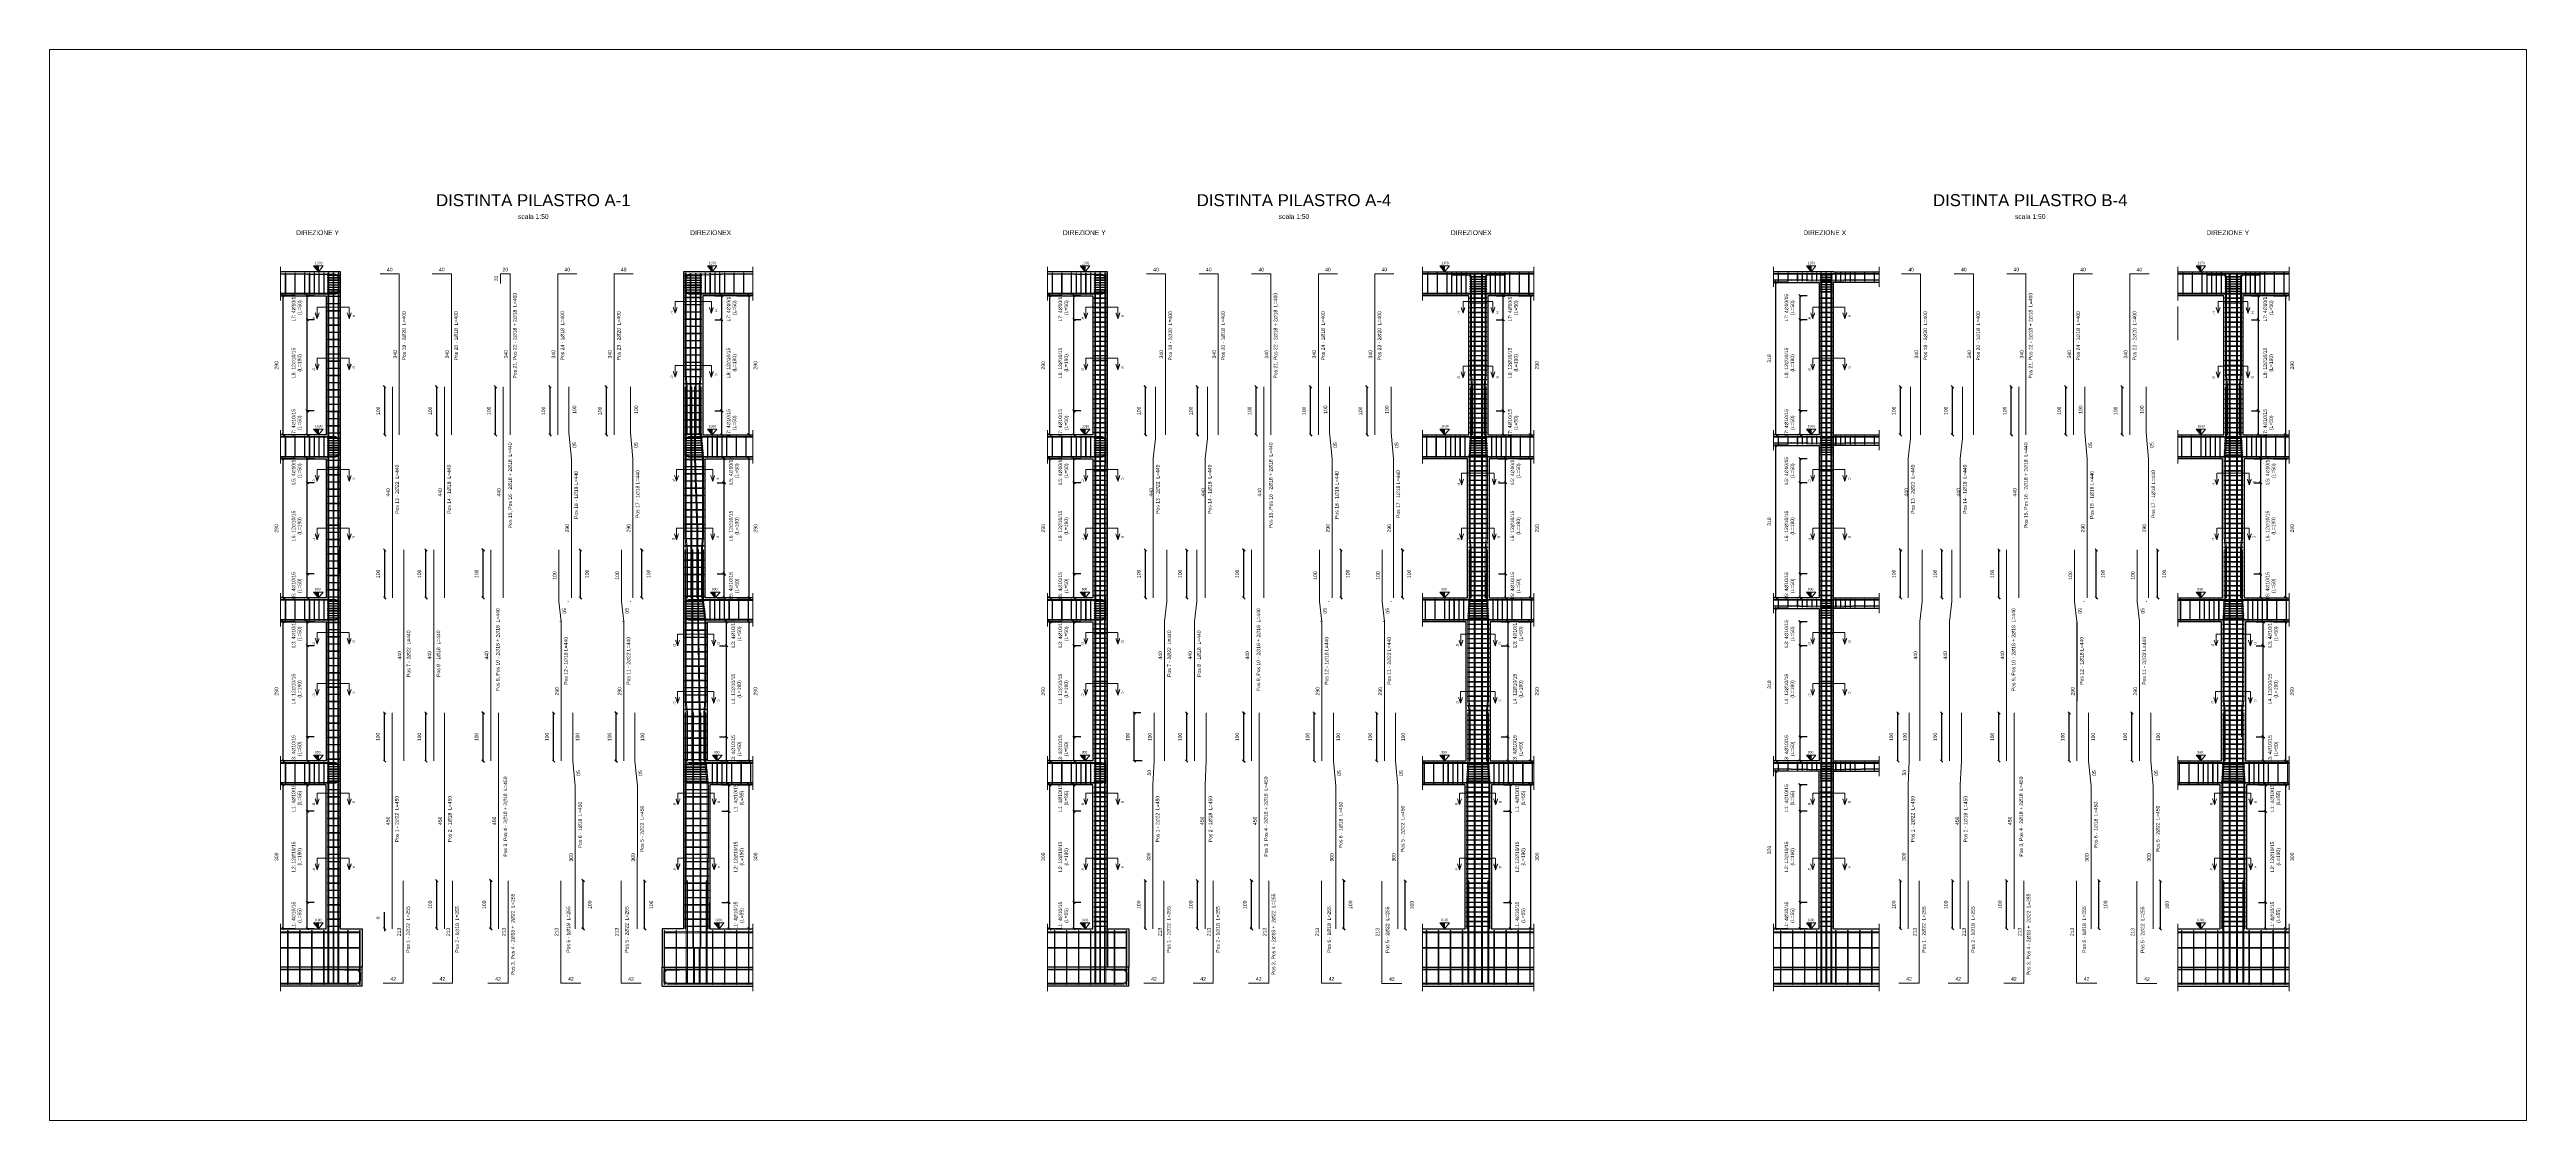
# Model space of a CAD drawing. Header units: millimetres. Extents: x -455371 to 117772, y -78417 to 116564.
# Drawn here: x -455371 to -403722, y 47891 to 70223 of the extents above; entities that cross this region are included whole.
import ezdxf

# ---------------------------------------------------------------- set-up
doc = ezdxf.new("R2010")
doc.units = ezdxf.units.MM
doc.linetypes.add('ACAD_ISO02W100', pattern=[15, 12, -3])
doc.layers.get('0').update_dxf_attribs({"color": 255})
for name, color, linetype, lineweight in [('armature', 5, 'Continuous', 18), ('Cls', 7, 'Continuous', 25), ('quote', 5, 'Continuous', 15), ('Scritte', 7, 'Continuous', 15), ('staffe', 10, 'Continuous', 15), ('tratteggio 1 a 50', 230, 'ACAD_ISO02W100', 15)]:
    doc.layers.add(name, color=color, linetype=linetype, lineweight=lineweight)
doc.layers.add('RETINI', color=253, linetype='Continuous')
doc.styles.get("Standard").update_dxf_attribs({"font": 'arial.ttf'})
doc.dimstyles.new('per distinte 1 a 50', dxfattribs={"dimtxt": 75, "dimasz": 150, "dimexe": 0.18, "dimexo": 250, "dimgap": 50, "dimtad": 1, "dimdec": 0, "dimlfac": 0.1, "dimzin": 0, "dimdsep": 46, "dimtxsty": 'Standard', "dimblk": 'NONE', "dimcen": 0, "dimse1": 1, "dimse2": 1, "dimsd1": 1, "dimsd2": 1, "dimadec": 0, "dimazin": 0, "dimtfac": 1, "dimtdec": 0, "dimtix": 1, "dimtofl": 0, "dimtmove": 0, "dimatfit": 3, "dimldrblk": 'NONE', "dimfxl": 250, "dimfxlon": 1, "dimtolj": 1, "dimtzin": 0, "dimarcsym": 2})
doc.dimstyles.new('scala1 a 50', dxfattribs={"dimtxt": 75, "dimasz": 50, "dimexe": 0.18, "dimexo": 250, "dimgap": 100, "dimtad": 2, "dimdec": 0, "dimlfac": 0.1, "dimzin": 0, "dimdsep": 46, "dimtxsty": 'Standard', "dimblk": 'OBLIQUE', "dimcen": -100, "dimadec": 0, "dimazin": 0, "dimtfac": 1, "dimtdec": 0, "dimtofl": 0, "dimtmove": 0, "dimatfit": 3, "dimfxl": 250, "dimfxlon": 1, "dimtolj": 1, "dimtzin": 0, "dimarcsym": 0})

# ---------------------------------------------------------------- blocks, each defined once
blk = doc.blocks.new('*U2514')
at = {"layer": 'staffe'}
blk.add_lwpolyline([(-5, -560), (-5, 560, -1), (5, 560), (5, -560, -1)], format="xyb", close=True, dxfattribs=at)
blk = doc.blocks.new('*U2515')
at = {"layer": 'armature', "color": 0, "linetype": 'ByBlock', "lineweight": -2, "transparency": 16777216}
for p in [(0, 0), (250, 0), (500, 0), (750, 0)]:
    blk.add_blockref('*U2514', p, dxfattribs=at)
blk = doc.blocks.new('*U2533')
at = {"layer": 'staffe'}
for points in [[(-170, 5, 1), (-170, -5), (170, -5)], [(-170, 5), (170, 5, -1), (170, -5)]]:
    blk.add_lwpolyline(points, format="xyb", dxfattribs=at)
blk = doc.blocks.new('*U2516')
at = {"layer": 'armature', "color": 0, "linetype": 'ByBlock', "lineweight": -2, "transparency": 16777216}
for p in [(0, 0), (0, -50), (0, -100), (0, -150), (0, -200), (0, -250), (0, -300), (0, -350)]:
    blk.add_blockref('*U2533', p, dxfattribs=at)
blk = doc.blocks.new('*U2517')
at = {"layer": 'staffe'}
blk.add_lwpolyline([(-4, -221), (-4, 221)], dxfattribs=at)
blk.add_lwpolyline([(4, 221), (4, -221, -1.019498), (-4, -221)], format="xyb", dxfattribs=at)
blk.add_arc((0, 221), 4, 0, 182.2127, dxfattribs=at)
blk = doc.blocks.new('*U2518')
at = {"layer": 'armature', "color": 0, "linetype": 'ByBlock', "lineweight": -2, "transparency": 16777216}
for p in [(0, 0), (100, 0), (200, 0), (300, 0), (400, 0)]:
    blk.add_blockref('*U2517', p, dxfattribs=at)
blk = doc.blocks.new('*U2519')
at = {"layer": 'staffe'}
blk.add_lwpolyline([(-4, -221), (-4, 221)], dxfattribs=at)
blk.add_lwpolyline([(4, 221), (4, -221, -1.019498), (-4, -221)], format="xyb", dxfattribs=at)
blk.add_arc((0, 221), 4, 0, 182.2127, dxfattribs=at)
blk = doc.blocks.new('*U2520')
at = {"layer": 'armature', "color": 0, "linetype": 'ByBlock', "lineweight": -2, "transparency": 16777216}
for p in [(0, 0), (200, 0)]:
    blk.add_blockref('*U2519', p, dxfattribs=at)
blk = doc.blocks.new('*U2555')
at = {"layer": 'staffe'}
blk.add_lwpolyline([(-4, -221), (-4, 221)], dxfattribs=at)
blk.add_lwpolyline([(4, 221), (4, -221, -1.019498), (-4, -221)], format="xyb", dxfattribs=at)
blk.add_arc((0, 221), 4, 0, 182.2127, dxfattribs=at)
blk = doc.blocks.new('*U2556')
at = {"layer": 'armature', "color": 0, "linetype": 'ByBlock', "lineweight": -2, "transparency": 16777216}
for p in [(0, 0), (100, 0), (200, 0), (300, 0), (400, 0)]:
    blk.add_blockref('*U2555', p, dxfattribs=at)
blk = doc.blocks.new('*U2557')
at = {"layer": 'staffe'}
blk.add_lwpolyline([(-4, -221), (-4, 221)], dxfattribs=at)
blk.add_lwpolyline([(4, 221), (4, -221, -1.019498), (-4, -221)], format="xyb", dxfattribs=at)
blk.add_arc((0, 221), 4, 0, 182.2127, dxfattribs=at)
blk = doc.blocks.new('*U2558')
at = {"layer": 'armature', "color": 0, "linetype": 'ByBlock', "lineweight": -2, "transparency": 16777216}
for p in [(0, 0), (200, 0)]:
    blk.add_blockref('*U2557', p, dxfattribs=at)
blk = doc.blocks.new('*U2559')
at = {"layer": 'staffe'}
blk.add_lwpolyline([(-4, -221), (-4, 221)], dxfattribs=at)
blk.add_lwpolyline([(4, 221), (4, -221, -1.019498), (-4, -221)], format="xyb", dxfattribs=at)
blk.add_arc((0, 221), 4, 0, 182.2127, dxfattribs=at)
blk = doc.blocks.new('*U2560')
at = {"layer": 'armature', "color": 0, "linetype": 'ByBlock', "lineweight": -2, "transparency": 16777216}
for p in [(0, 0), (100, 0), (200, 0), (300, 0), (400, 0)]:
    blk.add_blockref('*U2559', p, dxfattribs=at)
blk = doc.blocks.new('*U2561')
at = {"layer": 'staffe'}
blk.add_lwpolyline([(-4, -221), (-4, 221)], dxfattribs=at)
blk.add_lwpolyline([(4, 221), (4, -221, -1.019498), (-4, -221)], format="xyb", dxfattribs=at)
blk.add_arc((0, 221), 4, 0, 182.2127, dxfattribs=at)
blk = doc.blocks.new('*U2562')
at = {"layer": 'armature', "color": 0, "linetype": 'ByBlock', "lineweight": -2, "transparency": 16777216}
for p in [(0, 0), (200, 0)]:
    blk.add_blockref('*U2561', p, dxfattribs=at)
blk = doc.blocks.new('*U2549')
at = {"layer": 'staffe'}
blk.add_lwpolyline([(-4, -221), (-4, 221)], dxfattribs=at)
blk.add_lwpolyline([(4, 221), (4, -221, -1.019498), (-4, -221)], format="xyb", dxfattribs=at)
blk.add_arc((0, 221), 4, 0, 182.2127, dxfattribs=at)
blk = doc.blocks.new('*U2550')
at = {"layer": 'armature', "color": 0, "linetype": 'ByBlock', "lineweight": -2, "transparency": 16777216}
for p in [(0, 0), (100, 0), (200, 0), (300, 0), (400, 0)]:
    blk.add_blockref('*U2549', p, dxfattribs=at)
blk = doc.blocks.new('*U2551')
at = {"layer": 'staffe'}
blk.add_lwpolyline([(-4, -221), (-4, 221)], dxfattribs=at)
blk.add_lwpolyline([(4, 221), (4, -221, -1.019498), (-4, -221)], format="xyb", dxfattribs=at)
blk.add_arc((0, 221), 4, 0, 182.2127, dxfattribs=at)
blk = doc.blocks.new('*U2552')
at = {"layer": 'armature', "color": 0, "linetype": 'ByBlock', "lineweight": -2, "transparency": 16777216}
for p in [(0, 0), (200, 0)]:
    blk.add_blockref('*U2551', p, dxfattribs=at)
blk = doc.blocks.new('*U2553')
at = {"layer": 'staffe'}
blk.add_lwpolyline([(-5, -560), (-5, 560, -1), (5, 560), (5, -560, -1)], format="xyb", close=True, dxfattribs=at)
blk = doc.blocks.new('*U2554')
at = {"layer": 'armature', "color": 0, "linetype": 'ByBlock', "lineweight": -2, "transparency": 16777216}
for p in [(0, 0), (250, 0), (500, 0), (750, 0)]:
    blk.add_blockref('*U2553', p, dxfattribs=at)
blk = doc.blocks.new('*U2521')
at = {"layer": 'staffe'}
blk.add_lwpolyline([(-120, 5), (120, 5, -1), (120, -5), (-120, -5, -1)], format="xyb", close=True, dxfattribs=at)
blk = doc.blocks.new('*U2522')
at = {"layer": 'armature', "color": 0, "linetype": 'ByBlock', "lineweight": -2, "transparency": 16777216}
for p in [(0, 350), (0, 300), (0, 250), (0, 200), (0, 150), (0, 100), (0, 50), (0, 0)]:
    blk.add_blockref('*U2521', p, dxfattribs=at)
blk = doc.blocks.new('*U2523')
at = {"layer": 'staffe'}
blk.add_lwpolyline([(-4, -221), (-4, 221)], dxfattribs=at)
blk.add_lwpolyline([(4, 221), (4, -221, -1.019498), (-4, -221)], format="xyb", dxfattribs=at)
blk.add_arc((0, 221), 4, 0, 182.2127, dxfattribs=at)
blk = doc.blocks.new('*U2524')
at = {"layer": 'armature', "color": 0, "linetype": 'ByBlock', "lineweight": -2, "transparency": 16777216}
for p in [(0, 0), (100, 0), (200, 0), (300, 0), (400, 0)]:
    blk.add_blockref('*U2523', p, dxfattribs=at)
blk = doc.blocks.new('*U2525')
at = {"layer": 'staffe'}
blk.add_lwpolyline([(-4, -221), (-4, 221)], dxfattribs=at)
blk.add_lwpolyline([(4, 221), (4, -221, -1.019498), (-4, -221)], format="xyb", dxfattribs=at)
blk.add_arc((0, 221), 4, 0, 182.2127, dxfattribs=at)
blk = doc.blocks.new('*U2526')
at = {"layer": 'armature', "color": 0, "linetype": 'ByBlock', "lineweight": -2, "transparency": 16777216}
for p in [(0, 0), (200, 0)]:
    blk.add_blockref('*U2525', p, dxfattribs=at)
blk = doc.blocks.new('*U2540')
at = {"layer": 'staffe'}
blk.add_lwpolyline([(-4, -221), (-4, 221)], dxfattribs=at)
blk.add_lwpolyline([(4, 221), (4, -221, -1.019498), (-4, -221)], format="xyb", dxfattribs=at)
blk.add_arc((0, 221), 4, 0, 182.2127, dxfattribs=at)
blk = doc.blocks.new('*U2541')
at = {"layer": 'armature', "color": 0, "linetype": 'ByBlock', "lineweight": -2, "transparency": 16777216}
for p in [(0, 0), (100, 0), (200, 0), (300, 0), (400, 0)]:
    blk.add_blockref('*U2540', p, dxfattribs=at)
blk = doc.blocks.new('*U2542')
at = {"layer": 'staffe'}
blk.add_lwpolyline([(-4, -221), (-4, 221)], dxfattribs=at)
blk.add_lwpolyline([(4, 221), (4, -221, -1.019498), (-4, -221)], format="xyb", dxfattribs=at)
blk.add_arc((0, 221), 4, 0, 182.2127, dxfattribs=at)
blk = doc.blocks.new('*U2543')
at = {"layer": 'armature', "color": 0, "linetype": 'ByBlock', "lineweight": -2, "transparency": 16777216}
for p in [(0, 0), (200, 0)]:
    blk.add_blockref('*U2542', p, dxfattribs=at)
blk = doc.blocks.new('*U2544')
at = {"layer": 'staffe'}
blk.add_lwpolyline([(-4, -221), (-4, 221)], dxfattribs=at)
blk.add_lwpolyline([(4, 221), (4, -221, -1.019498), (-4, -221)], format="xyb", dxfattribs=at)
blk.add_arc((0, 221), 4, 0, 182.2127, dxfattribs=at)
blk = doc.blocks.new('*U2545')
at = {"layer": 'armature', "color": 0, "linetype": 'ByBlock', "lineweight": -2, "transparency": 16777216}
for p in [(0, 0), (100, 0), (200, 0), (300, 0), (400, 0)]:
    blk.add_blockref('*U2544', p, dxfattribs=at)
blk = doc.blocks.new('*U2546')
at = {"layer": 'staffe'}
blk.add_lwpolyline([(-4, -221), (-4, 221)], dxfattribs=at)
blk.add_lwpolyline([(4, 221), (4, -221, -1.019498), (-4, -221)], format="xyb", dxfattribs=at)
blk.add_arc((0, 221), 4, 0, 182.2127, dxfattribs=at)
blk = doc.blocks.new('*U2547')
at = {"layer": 'armature', "color": 0, "linetype": 'ByBlock', "lineweight": -2, "transparency": 16777216}
for p in [(0, 0), (200, 0)]:
    blk.add_blockref('*U2546', p, dxfattribs=at)
blk = doc.blocks.new('*U2548')
at = {"layer": 'staffe'}
blk.add_lwpolyline([(-4, -221), (-4, 221)], dxfattribs=at)
blk.add_lwpolyline([(4, 221), (4, -221, -1.019498), (-4, -221)], format="xyb", dxfattribs=at)
blk.add_arc((0, 221), 4, 0, 182.2127, dxfattribs=at)
blk = doc.blocks.new('*U2563')
at = {"layer": 'armature', "color": 0, "linetype": 'ByBlock', "lineweight": -2, "transparency": 16777216}
for p in [(0, 0), (100, 0), (200, 0), (300, 0), (400, 0)]:
    blk.add_blockref('*U2548', p, dxfattribs=at)
blk = doc.blocks.new('*U2564')
at = {"layer": 'staffe'}
blk.add_lwpolyline([(-4, -221), (-4, 221)], dxfattribs=at)
blk.add_lwpolyline([(4, 221), (4, -221, -1.019498), (-4, -221)], format="xyb", dxfattribs=at)
blk.add_arc((0, 221), 4, 0, 182.2127, dxfattribs=at)
blk = doc.blocks.new('*U2565')
at = {"layer": 'armature', "color": 0, "linetype": 'ByBlock', "lineweight": -2, "transparency": 16777216}
for p in [(0, 0), (200, 0)]:
    blk.add_blockref('*U2564', p, dxfattribs=at)
blk = doc.blocks.new('*U2527')
at = {"layer": 'staffe'}
blk.add_lwpolyline([(-120, 5), (120, 5, -1), (120, -5), (-120, -5, -1)], format="xyb", close=True, dxfattribs=at)
blk = doc.blocks.new('*U2528')
at = {"layer": 'armature', "color": 0, "linetype": 'ByBlock', "lineweight": -2, "transparency": 16777216}
for p in [(0, 350), (0, 300), (0, 250), (0, 200), (0, 150), (0, 100), (0, 50), (0, 0)]:
    blk.add_blockref('*U2527', p, dxfattribs=at)
blk = doc.blocks.new('*U2529')
at = {"layer": 'staffe'}
blk.add_lwpolyline([(-120, 5), (120, 5, -1), (120, -5), (-120, -5, -1)], format="xyb", close=True, dxfattribs=at)
blk = doc.blocks.new('*U2530')
at = {"layer": 'armature', "color": 0, "linetype": 'ByBlock', "lineweight": -2, "transparency": 16777216}
for p in [(0, 350), (0, 300), (0, 250), (0, 200), (0, 150), (0, 100), (0, 50), (0, 0)]:
    blk.add_blockref('*U2529', p, dxfattribs=at)
blk = doc.blocks.new('*U2531')
at = {"layer": 'staffe'}
blk.add_lwpolyline([(-120, 5), (120, 5, -1), (120, -5), (-120, -5, -1)], format="xyb", close=True, dxfattribs=at)
blk = doc.blocks.new('*U2532')
at = {"layer": 'armature', "color": 0, "linetype": 'ByBlock', "lineweight": -2, "transparency": 16777216}
for p in [(0, 350), (0, 300), (0, 250), (0, 200), (0, 150), (0, 100), (0, 50), (0, 0)]:
    blk.add_blockref('*U2531', p, dxfattribs=at)
blk = doc.blocks.new('*U2535')
at = {"layer": 'staffe'}
blk.add_lwpolyline([(-245, -5), (245, -5, 1), (245, 5), (-245, 5, 1)], format="xyb", close=True, dxfattribs=at)
blk = doc.blocks.new('*U2536')
at = {"layer": 'armature', "color": 0, "linetype": 'ByBlock', "lineweight": -2, "transparency": 16777216}
for p in [(0, 2900), (0, 2800), (0, 2700), (0, 2600), (0, 2500), (0, 2400), (0, 2300), (0, 2200), (0, 2100), (0, 2000), (0, 1900), (0, 1800), (0, 1700), (0, 1600), (0, 1500), (0, 1400), (0, 1300), (0, 1200), (0, 1100), (0, 1000), (0, 900), (0, 800), (0, 700), (0, 600), (0, 500), (0, 400), (0, 300), (0, 200), (0, 100), (0, 0)]:
    blk.add_blockref('*U2535', p, dxfattribs=at)
blk = doc.blocks.new('*U2537')
at = {"layer": 'staffe'}
blk.add_lwpolyline([(220, -5), (-220, -5, -1), (-220, 5), (220, 5, -1)], format="xyb", close=True, dxfattribs=at)
blk = doc.blocks.new('*U2538')
at = {"layer": 'armature', "color": 0, "linetype": 'ByBlock', "lineweight": -2, "transparency": 16777216}
for p in [(0, 2800), (0, 2700), (0, 2600), (0, 2500), (0, 2400), (0, 2300), (0, 2200), (0, 2100), (0, 2000), (0, 1900), (0, 1800), (0, 1700), (0, 1600), (0, 1500), (0, 1400), (0, 1300), (0, 1200), (0, 1100), (0, 1000), (0, 900), (0, 800), (0, 700), (0, 600), (0, 500), (0, 400), (0, 300), (0, 200), (0, 100), (0, 0)]:
    blk.add_blockref('*U2537', p, dxfattribs=at)
blk = doc.blocks.new('*U2539')
at = {"layer": 'staffe'}
blk.add_lwpolyline([(195, 5), (-195, 5, 1), (-195, -5), (195, -5, 1)], format="xyb", close=True, dxfattribs=at)
blk = doc.blocks.new('*U2566')
at = {"layer": 'armature', "color": 0, "linetype": 'ByBlock', "lineweight": -2, "transparency": 16777216}
for p in [(0, 2800), (0, 2700), (0, 2600), (0, 2500), (0, 2400), (0, 2300), (0, 2200), (0, 2100), (0, 2000), (0, 1900), (0, 1800), (0, 1700), (0, 1600), (0, 1500), (0, 1400), (0, 1300), (0, 1200), (0, 1100), (0, 1000), (0, 900), (0, 800), (0, 700), (0, 600), (0, 500), (0, 400), (0, 300), (0, 200), (0, 100), (0, 0)]:
    blk.add_blockref('*U2539', p, dxfattribs=at)
blk = doc.blocks.new('*U2567')
at = {"layer": 'staffe'}
for points in [[(-170, 5, 1), (-170, -5), (170, -5)], [(-170, 5), (170, 5, -1), (170, -5)]]:
    blk.add_lwpolyline(points, format="xyb", dxfattribs=at)
blk = doc.blocks.new('*U2568')
at = {"layer": 'armature', "color": 0, "linetype": 'ByBlock', "lineweight": -2, "transparency": 16777216}
for p in [(0, 2800), (0, 2700), (0, 2600), (0, 2500), (0, 2400), (0, 2300), (0, 2200), (0, 2100), (0, 2000), (0, 1900), (0, 1800), (0, 1700), (0, 1600), (0, 1500), (0, 1400), (0, 1300), (0, 1200), (0, 1100), (0, 1000), (0, 900), (0, 800), (0, 700), (0, 600), (0, 500), (0, 400), (0, 300), (0, 200), (0, 100), (0, 0)]:
    blk.add_blockref('*U2567', p, dxfattribs=at)
blk = doc.blocks.new('*U2569')
at = {"layer": 'staffe'}
blk.add_lwpolyline([(-5, -560), (-5, 560, -1), (5, 560), (5, -560, -1)], format="xyb", close=True, dxfattribs=at)
blk = doc.blocks.new('*U2570')
at = {"layer": 'armature', "color": 0, "linetype": 'ByBlock', "lineweight": -2, "transparency": 16777216}
for p in [(0, 0), (250, 0), (500, 0), (750, 0)]:
    blk.add_blockref('*U2569', p, dxfattribs=at)
blk = doc.blocks.new('*U2571')
at = {"layer": 'staffe'}
blk.add_lwpolyline([(-5, -560), (-5, 560, -1), (5, 560), (5, -560, -1)], format="xyb", close=True, dxfattribs=at)
blk = doc.blocks.new('*U2572')
at = {"layer": 'armature', "color": 0, "linetype": 'ByBlock', "lineweight": -2, "transparency": 16777216}
for p in [(0, 0), (250, 0), (500, 0), (750, 0)]:
    blk.add_blockref('*U2571', p, dxfattribs=at)
blk = doc.blocks.new('*U2609')
at = {"layer": 'staffe'}
for points in [[(-170, 5, 1), (-170, -5), (170, -5)], [(-170, 5), (170, 5, -1), (170, -5)]]:
    blk.add_lwpolyline(points, format="xyb", dxfattribs=at)
blk = doc.blocks.new('*U2534')
at = {"layer": 'armature', "color": 0, "linetype": 'ByBlock', "lineweight": -2, "transparency": 16777216}
for p in [(0, 0), (0, -50), (0, -100), (0, -150), (0, -200), (0, -250), (0, -300)]:
    blk.add_blockref('*U2609', p, dxfattribs=at)
blk = doc.blocks.new('*U2610')
at = {"layer": 'staffe'}
blk.add_lwpolyline([(-4, -221), (-4, 221)], dxfattribs=at)
blk.add_lwpolyline([(4, 221), (4, -221, -1.019498), (-4, -221)], format="xyb", dxfattribs=at)
blk.add_arc((0, 221), 4, 0, 182.2127, dxfattribs=at)
blk = doc.blocks.new('*U2573')
at = {"layer": 'armature', "color": 0, "linetype": 'ByBlock', "lineweight": -2, "transparency": 16777216}
for p in [(0, 0), (100, 0), (200, 0), (300, 0), (400, 0)]:
    blk.add_blockref('*U2610', p, dxfattribs=at)
blk = doc.blocks.new('*U2574')
at = {"layer": 'staffe'}
blk.add_lwpolyline([(-4, -221), (-4, 221)], dxfattribs=at)
blk.add_lwpolyline([(4, 221), (4, -221, -1.019498), (-4, -221)], format="xyb", dxfattribs=at)
blk.add_arc((0, 221), 4, 0, 182.2127, dxfattribs=at)
blk = doc.blocks.new('*U2575')
at = {"layer": 'armature', "color": 0, "linetype": 'ByBlock', "lineweight": -2, "transparency": 16777216}
for p in [(0, 0), (200, 0)]:
    blk.add_blockref('*U2574', p, dxfattribs=at)
blk = doc.blocks.new('*U2576')
at = {"layer": 'staffe'}
blk.add_lwpolyline([(-4, -221), (-4, 221)], dxfattribs=at)
blk.add_lwpolyline([(4, 221), (4, -221, -1.019498), (-4, -221)], format="xyb", dxfattribs=at)
blk.add_arc((0, 221), 4, 0, 182.2127, dxfattribs=at)
blk = doc.blocks.new('*U2577')
at = {"layer": 'armature', "color": 0, "linetype": 'ByBlock', "lineweight": -2, "transparency": 16777216}
for p in [(0, 0), (100, 0), (200, 0), (300, 0), (400, 0)]:
    blk.add_blockref('*U2576', p, dxfattribs=at)
blk = doc.blocks.new('*U2578')
at = {"layer": 'staffe'}
blk.add_lwpolyline([(-4, -221), (-4, 221)], dxfattribs=at)
blk.add_lwpolyline([(4, 221), (4, -221, -1.019498), (-4, -221)], format="xyb", dxfattribs=at)
blk.add_arc((0, 221), 4, 0, 182.2127, dxfattribs=at)
blk = doc.blocks.new('*U2579')
at = {"layer": 'armature', "color": 0, "linetype": 'ByBlock', "lineweight": -2, "transparency": 16777216}
for p in [(0, 0), (200, 0)]:
    blk.add_blockref('*U2578', p, dxfattribs=at)
blk = doc.blocks.new('*U2580')
at = {"layer": 'staffe'}
blk.add_lwpolyline([(-245, -5), (245, -5, 1), (245, 5), (-245, 5, 1)], format="xyb", close=True, dxfattribs=at)
blk = doc.blocks.new('*U2581')
at = {"layer": 'armature', "color": 0, "linetype": 'ByBlock', "lineweight": -2, "transparency": 16777216}
for p in [(0, 2900), (0, 2800), (0, 2700), (0, 2600), (0, 2500), (0, 2400), (0, 2300), (0, 2200), (0, 2100), (0, 2000), (0, 1900), (0, 1800), (0, 1700), (0, 1600), (0, 1500), (0, 1400), (0, 1300), (0, 1200), (0, 1100), (0, 1000), (0, 900), (0, 800), (0, 700), (0, 600), (0, 500), (0, 400), (0, 300), (0, 200), (0, 100), (0, 0)]:
    blk.add_blockref('*U2580', p, dxfattribs=at)
blk = doc.blocks.new('*U2611')
at = {"layer": 'staffe'}
blk.add_lwpolyline([(220, -5), (-220, -5, -1), (-220, 5), (220, 5, -1)], format="xyb", close=True, dxfattribs=at)
blk = doc.blocks.new('*U2612')
at = {"layer": 'armature', "color": 0, "linetype": 'ByBlock', "lineweight": -2, "transparency": 16777216}
for p in [(0, 2800), (0, 2700), (0, 2600), (0, 2500), (0, 2400), (0, 2300), (0, 2200), (0, 2100), (0, 2000), (0, 1900), (0, 1800), (0, 1700), (0, 1600), (0, 1500), (0, 1400), (0, 1300), (0, 1200), (0, 1100), (0, 1000), (0, 900), (0, 800), (0, 700), (0, 600), (0, 500), (0, 400), (0, 300), (0, 200), (0, 100), (0, 0)]:
    blk.add_blockref('*U2611', p, dxfattribs=at)
blk = doc.blocks.new('*U2613')
at = {"layer": 'staffe'}
blk.add_lwpolyline([(195, 5), (-195, 5, 1), (-195, -5), (195, -5, 1)], format="xyb", close=True, dxfattribs=at)
blk = doc.blocks.new('*U2614')
at = {"layer": 'armature', "color": 0, "linetype": 'ByBlock', "lineweight": -2, "transparency": 16777216}
for p in [(0, 2800), (0, 2700), (0, 2600), (0, 2500), (0, 2400), (0, 2300), (0, 2200), (0, 2100), (0, 2000), (0, 1900), (0, 1800), (0, 1700), (0, 1600), (0, 1500), (0, 1400), (0, 1300), (0, 1200), (0, 1100), (0, 1000), (0, 900), (0, 800), (0, 700), (0, 600), (0, 500), (0, 400), (0, 300), (0, 200), (0, 100), (0, 0)]:
    blk.add_blockref('*U2613', p, dxfattribs=at)
blk = doc.blocks.new('*U2615')
at = {"layer": 'staffe'}
for points in [[(-170, 5, 1), (-170, -5), (170, -5)], [(-170, 5), (170, 5, -1), (170, -5)]]:
    blk.add_lwpolyline(points, format="xyb", dxfattribs=at)
blk = doc.blocks.new('*U2616')
at = {"layer": 'armature', "color": 0, "linetype": 'ByBlock', "lineweight": -2, "transparency": 16777216}
for p in [(0, 2800), (0, 2700), (0, 2600), (0, 2500), (0, 2400), (0, 2300), (0, 2200), (0, 2100), (0, 2000), (0, 1900), (0, 1800), (0, 1700), (0, 1600), (0, 1500), (0, 1400), (0, 1300), (0, 1200), (0, 1100), (0, 1000), (0, 900), (0, 800), (0, 700), (0, 600), (0, 500), (0, 400), (0, 300), (0, 200), (0, 100), (0, 0)]:
    blk.add_blockref('*U2615', p, dxfattribs=at)
blk = doc.blocks.new('*U2585')
at = {"layer": 'staffe'}
blk.add_lwpolyline([(-5, -560), (-5, 560, -1), (5, 560), (5, -560, -1)], format="xyb", close=True, dxfattribs=at)
blk = doc.blocks.new('*U2582')
at = {"layer": 'armature', "color": 0, "linetype": 'ByBlock', "lineweight": -2, "transparency": 16777216}
for p in [(0, 0), (250, 0), (500, 0), (750, 0)]:
    blk.add_blockref('*U2585', p, dxfattribs=at)
blk = doc.blocks.new('*U2583')
at = {"layer": 'staffe'}
blk.add_lwpolyline([(-5, -560), (-5, 560, -1), (5, 560), (5, -560, -1)], format="xyb", close=True, dxfattribs=at)
blk = doc.blocks.new('*U2584')
at = {"layer": 'armature', "color": 0, "linetype": 'ByBlock', "lineweight": -2, "transparency": 16777216}
for p in [(0, 0), (250, 0), (500, 0), (750, 0)]:
    blk.add_blockref('*U2583', p, dxfattribs=at)
blk = doc.blocks.new('*U2587')
at = {"layer": 'staffe'}
for points in [[(-170, 5, 1), (-170, -5), (170, -5)], [(-170, 5), (170, 5, -1), (170, -5)]]:
    blk.add_lwpolyline(points, format="xyb", dxfattribs=at)
blk = doc.blocks.new('*U2586')
at = {"layer": 'armature', "color": 0, "linetype": 'ByBlock', "lineweight": -2, "transparency": 16777216}
for p in [(0, 0), (0, -50), (0, -100), (0, -150), (0, -200), (0, -250), (0, -300)]:
    blk.add_blockref('*U2587', p, dxfattribs=at)
blk = doc.blocks.new('*U2599')
at = {"layer": 'staffe'}
blk.add_lwpolyline([(-4, -221), (-4, 221)], dxfattribs=at)
blk.add_lwpolyline([(4, 221), (4, -221, -1.019498), (-4, -221)], format="xyb", dxfattribs=at)
blk.add_arc((0, 221), 4, 0, 182.2127, dxfattribs=at)
blk = doc.blocks.new('*U2600')
at = {"layer": 'armature', "color": 0, "linetype": 'ByBlock', "lineweight": -2, "transparency": 16777216}
for p in [(0, 0), (100, 0), (200, 0), (300, 0), (400, 0)]:
    blk.add_blockref('*U2599', p, dxfattribs=at)
blk = doc.blocks.new('*U2601')
at = {"layer": 'staffe'}
blk.add_lwpolyline([(-4, -221), (-4, 221)], dxfattribs=at)
blk.add_lwpolyline([(4, 221), (4, -221, -1.019498), (-4, -221)], format="xyb", dxfattribs=at)
blk.add_arc((0, 221), 4, 0, 182.2127, dxfattribs=at)
blk = doc.blocks.new('*U2602')
at = {"layer": 'armature', "color": 0, "linetype": 'ByBlock', "lineweight": -2, "transparency": 16777216}
for p in [(0, 0), (200, 0)]:
    blk.add_blockref('*U2601', p, dxfattribs=at)
blk = doc.blocks.new('*U2603')
at = {"layer": 'staffe'}
blk.add_lwpolyline([(-4, -221), (-4, 221)], dxfattribs=at)
blk.add_lwpolyline([(4, 221), (4, -221, -1.019498), (-4, -221)], format="xyb", dxfattribs=at)
blk.add_arc((0, 221), 4, 0, 182.2127, dxfattribs=at)
blk = doc.blocks.new('*U2604')
at = {"layer": 'armature', "color": 0, "linetype": 'ByBlock', "lineweight": -2, "transparency": 16777216}
for p in [(0, 0), (100, 0), (200, 0), (300, 0), (400, 0)]:
    blk.add_blockref('*U2603', p, dxfattribs=at)
blk = doc.blocks.new('*U2605')
at = {"layer": 'staffe'}
blk.add_lwpolyline([(-4, -221), (-4, 221)], dxfattribs=at)
blk.add_lwpolyline([(4, 221), (4, -221, -1.019498), (-4, -221)], format="xyb", dxfattribs=at)
blk.add_arc((0, 221), 4, 0, 182.2127, dxfattribs=at)
blk = doc.blocks.new('*U2606')
at = {"layer": 'armature', "color": 0, "linetype": 'ByBlock', "lineweight": -2, "transparency": 16777216}
for p in [(0, 0), (200, 0)]:
    blk.add_blockref('*U2605', p, dxfattribs=at)
blk = doc.blocks.new('*U2607')
at = {"layer": 'staffe'}
blk.add_lwpolyline([(-4, -221), (-4, 221)], dxfattribs=at)
blk.add_lwpolyline([(4, 221), (4, -221, -1.019498), (-4, -221)], format="xyb", dxfattribs=at)
blk.add_arc((0, 221), 4, 0, 182.2127, dxfattribs=at)
blk = doc.blocks.new('*U2608')
at = {"layer": 'armature', "color": 0, "linetype": 'ByBlock', "lineweight": -2, "transparency": 16777216}
for p in [(0, 0), (100, 0), (200, 0), (300, 0), (400, 0)]:
    blk.add_blockref('*U2607', p, dxfattribs=at)
blk = doc.blocks.new('*U2617')
at = {"layer": 'staffe'}
blk.add_lwpolyline([(-4, -221), (-4, 221)], dxfattribs=at)
blk.add_lwpolyline([(4, 221), (4, -221, -1.019498), (-4, -221)], format="xyb", dxfattribs=at)
blk.add_arc((0, 221), 4, 0, 182.2127, dxfattribs=at)
blk = doc.blocks.new('*U2618')
at = {"layer": 'armature', "color": 0, "linetype": 'ByBlock', "lineweight": -2, "transparency": 16777216}
for p in [(0, 0), (200, 0)]:
    blk.add_blockref('*U2617', p, dxfattribs=at)
blk = doc.blocks.new('*U2619')
at = {"layer": 'staffe'}
blk.add_lwpolyline([(-4, -221), (-4, 221)], dxfattribs=at)
blk.add_lwpolyline([(4, 221), (4, -221, -1.019498), (-4, -221)], format="xyb", dxfattribs=at)
blk.add_arc((0, 221), 4, 0, 182.2127, dxfattribs=at)
blk = doc.blocks.new('*U2620')
at = {"layer": 'armature', "color": 0, "linetype": 'ByBlock', "lineweight": -2, "transparency": 16777216}
for p in [(0, 0), (100, 0), (200, 0), (300, 0), (400, 0)]:
    blk.add_blockref('*U2619', p, dxfattribs=at)
blk = doc.blocks.new('*U2621')
at = {"layer": 'staffe'}
blk.add_lwpolyline([(-4, -221), (-4, 221)], dxfattribs=at)
blk.add_lwpolyline([(4, 221), (4, -221, -1.019498), (-4, -221)], format="xyb", dxfattribs=at)
blk.add_arc((0, 221), 4, 0, 182.2127, dxfattribs=at)
blk = doc.blocks.new('*U2622')
at = {"layer": 'armature', "color": 0, "linetype": 'ByBlock', "lineweight": -2, "transparency": 16777216}
for p in [(0, 0), (200, 0)]:
    blk.add_blockref('*U2621', p, dxfattribs=at)
blk = doc.blocks.new('*U2623')
at = {"layer": 'staffe'}
blk.add_lwpolyline([(-4, -221), (-4, 221)], dxfattribs=at)
blk.add_lwpolyline([(4, 221), (4, -221, -1.019498), (-4, -221)], format="xyb", dxfattribs=at)
blk.add_arc((0, 221), 4, 0, 182.2127, dxfattribs=at)
blk = doc.blocks.new('*U2624')
at = {"layer": 'armature', "color": 0, "linetype": 'ByBlock', "lineweight": -2, "transparency": 16777216}
for p in [(0, 0), (100, 0), (200, 0), (300, 0), (400, 0)]:
    blk.add_blockref('*U2623', p, dxfattribs=at)
blk = doc.blocks.new('*U2625')
at = {"layer": 'staffe'}
blk.add_lwpolyline([(-4, -221), (-4, 221)], dxfattribs=at)
blk.add_lwpolyline([(4, 221), (4, -221, -1.019498), (-4, -221)], format="xyb", dxfattribs=at)
blk.add_arc((0, 221), 4, 0, 182.2127, dxfattribs=at)
blk = doc.blocks.new('*U2626')
at = {"layer": 'armature', "color": 0, "linetype": 'ByBlock', "lineweight": -2, "transparency": 16777216}
for p in [(0, 0), (200, 0)]:
    blk.add_blockref('*U2625', p, dxfattribs=at)
blk = doc.blocks.new('*U2627')
at = {"layer": 'staffe'}
blk.add_lwpolyline([(-4, -221), (-4, 221)], dxfattribs=at)
blk.add_lwpolyline([(4, 221), (4, -221, -1.019498), (-4, -221)], format="xyb", dxfattribs=at)
blk.add_arc((0, 221), 4, 0, 182.2127, dxfattribs=at)
blk = doc.blocks.new('*U2628')
at = {"layer": 'armature', "color": 0, "linetype": 'ByBlock', "lineweight": -2, "transparency": 16777216}
for p in [(0, 0), (100, 0), (200, 0), (300, 0), (400, 0)]:
    blk.add_blockref('*U2627', p, dxfattribs=at)
blk = doc.blocks.new('*U2629')
at = {"layer": 'staffe'}
blk.add_lwpolyline([(-4, -221), (-4, 221)], dxfattribs=at)
blk.add_lwpolyline([(4, 221), (4, -221, -1.019498), (-4, -221)], format="xyb", dxfattribs=at)
blk.add_arc((0, 221), 4, 0, 182.2127, dxfattribs=at)
blk = doc.blocks.new('*U2630')
at = {"layer": 'armature', "color": 0, "linetype": 'ByBlock', "lineweight": -2, "transparency": 16777216}
for p in [(0, 0), (200, 0)]:
    blk.add_blockref('*U2629', p, dxfattribs=at)
blk = doc.blocks.new('*U2631')
at = {"layer": 'staffe'}
blk.add_lwpolyline([(-4, -221), (-4, 221)], dxfattribs=at)
blk.add_lwpolyline([(4, 221), (4, -221, -1.019498), (-4, -221)], format="xyb", dxfattribs=at)
blk.add_arc((0, 221), 4, 0, 182.2127, dxfattribs=at)
blk = doc.blocks.new('*U2632')
at = {"layer": 'armature', "color": 0, "linetype": 'ByBlock', "lineweight": -2, "transparency": 16777216}
for p in [(0, 0), (100, 0), (200, 0), (300, 0), (400, 0)]:
    blk.add_blockref('*U2631', p, dxfattribs=at)
blk = doc.blocks.new('*U2633')
at = {"layer": 'staffe'}
blk.add_lwpolyline([(-4, -221), (-4, 221)], dxfattribs=at)
blk.add_lwpolyline([(4, 221), (4, -221, -1.019498), (-4, -221)], format="xyb", dxfattribs=at)
blk.add_arc((0, 221), 4, 0, 182.2127, dxfattribs=at)
blk = doc.blocks.new('*U2634')
at = {"layer": 'armature', "color": 0, "linetype": 'ByBlock', "lineweight": -2, "transparency": 16777216}
for p in [(0, 0), (200, 0)]:
    blk.add_blockref('*U2633', p, dxfattribs=at)
blk = doc.blocks.new('*U2635')
at = {"layer": 'staffe'}
blk.add_lwpolyline([(-4, -221), (-4, 221)], dxfattribs=at)
blk.add_lwpolyline([(4, 221), (4, -221, -1.019498), (-4, -221)], format="xyb", dxfattribs=at)
blk.add_arc((0, 221), 4, 0, 182.2127, dxfattribs=at)
blk = doc.blocks.new('*U2636')
at = {"layer": 'armature', "color": 0, "linetype": 'ByBlock', "lineweight": -2, "transparency": 16777216}
for p in [(0, 0), (100, 0), (200, 0), (300, 0), (400, 0)]:
    blk.add_blockref('*U2635', p, dxfattribs=at)
blk = doc.blocks.new('*U2637')
at = {"layer": 'staffe'}
blk.add_lwpolyline([(-4, -221), (-4, 221)], dxfattribs=at)
blk.add_lwpolyline([(4, 221), (4, -221, -1.019498), (-4, -221)], format="xyb", dxfattribs=at)
blk.add_arc((0, 221), 4, 0, 182.2127, dxfattribs=at)
blk = doc.blocks.new('*U2638')
at = {"layer": 'armature', "color": 0, "linetype": 'ByBlock', "lineweight": -2, "transparency": 16777216}
for p in [(0, 0), (200, 0)]:
    blk.add_blockref('*U2637', p, dxfattribs=at)
blk = doc.blocks.new('*U2590')
at = {"layer": 'staffe'}
blk.add_lwpolyline([(-4, -221), (-4, 221)], dxfattribs=at)
blk.add_lwpolyline([(4, 221), (4, -221, -1.019498), (-4, -221)], format="xyb", dxfattribs=at)
blk.add_arc((0, 221), 4, 0, 182.2127, dxfattribs=at)
blk = doc.blocks.new('*U2591')
at = {"layer": 'armature', "color": 0, "linetype": 'ByBlock', "lineweight": -2, "transparency": 16777216}
for p in [(0, 0), (100, 0), (200, 0), (300, 0), (400, 0)]:
    blk.add_blockref('*U2590', p, dxfattribs=at)
blk = doc.blocks.new('*U2594')
at = {"layer": 'staffe'}
blk.add_lwpolyline([(-4, -221), (-4, 221)], dxfattribs=at)
blk.add_lwpolyline([(4, 221), (4, -221, -1.019498), (-4, -221)], format="xyb", dxfattribs=at)
blk.add_arc((0, 221), 4, 0, 182.2127, dxfattribs=at)
blk = doc.blocks.new('*U2595')
at = {"layer": 'armature', "color": 0, "linetype": 'ByBlock', "lineweight": -2, "transparency": 16777216}
for p in [(0, 0), (200, 0)]:
    blk.add_blockref('*U2594', p, dxfattribs=at)
blk = doc.blocks.new('*U2596')
at = {"layer": 'staffe'}
blk.add_lwpolyline([(-4, -221), (-4, 221)], dxfattribs=at)
blk.add_lwpolyline([(4, 221), (4, -221, -1.019498), (-4, -221)], format="xyb", dxfattribs=at)
blk.add_arc((0, 221), 4, 0, 182.2127, dxfattribs=at)
blk = doc.blocks.new('*U2597')
at = {"layer": 'armature', "color": 0, "linetype": 'ByBlock', "lineweight": -2, "transparency": 16777216}
for p in [(0, 0), (100, 0), (200, 0), (300, 0), (400, 0)]:
    blk.add_blockref('*U2596', p, dxfattribs=at)
blk = doc.blocks.new('*U2598')
at = {"layer": 'staffe'}
blk.add_lwpolyline([(-4, -221), (-4, 221)], dxfattribs=at)
blk.add_lwpolyline([(4, 221), (4, -221, -1.019498), (-4, -221)], format="xyb", dxfattribs=at)
blk.add_arc((0, 221), 4, 0, 182.2127, dxfattribs=at)
blk = doc.blocks.new('*U2660')
at = {"layer": 'armature', "color": 0, "linetype": 'ByBlock', "lineweight": -2, "transparency": 16777216}
for p in [(0, 0), (200, 0)]:
    blk.add_blockref('*U2598', p, dxfattribs=at)
blk = doc.blocks.new('*U2661')
at = {"layer": 'staffe'}
blk.add_lwpolyline([(-4, -221), (-4, 221)], dxfattribs=at)
blk.add_lwpolyline([(4, 221), (4, -221, -1.019498), (-4, -221)], format="xyb", dxfattribs=at)
blk.add_arc((0, 221), 4, 0, 182.2127, dxfattribs=at)
blk = doc.blocks.new('*U2662')
at = {"layer": 'armature', "color": 0, "linetype": 'ByBlock', "lineweight": -2, "transparency": 16777216}
for p in [(0, 0), (100, 0), (200, 0), (300, 0), (400, 0)]:
    blk.add_blockref('*U2661', p, dxfattribs=at)
blk = doc.blocks.new('*U2663')
at = {"layer": 'staffe'}
blk.add_lwpolyline([(-4, -221), (-4, 221)], dxfattribs=at)
blk.add_lwpolyline([(4, 221), (4, -221, -1.019498), (-4, -221)], format="xyb", dxfattribs=at)
blk.add_arc((0, 221), 4, 0, 182.2127, dxfattribs=at)
blk = doc.blocks.new('*U2664')
at = {"layer": 'armature', "color": 0, "linetype": 'ByBlock', "lineweight": -2, "transparency": 16777216}
for p in [(0, 0), (200, 0)]:
    blk.add_blockref('*U2663', p, dxfattribs=at)
blk = doc.blocks.new('*U2639')
at = {"layer": 'staffe'}
blk.add_lwpolyline([(-4, -221), (-4, 221)], dxfattribs=at)
blk.add_lwpolyline([(4, 221), (4, -221, -1.019498), (-4, -221)], format="xyb", dxfattribs=at)
blk.add_arc((0, 221), 4, 0, 182.2127, dxfattribs=at)
blk = doc.blocks.new('*U2640')
at = {"layer": 'armature', "color": 0, "linetype": 'ByBlock', "lineweight": -2, "transparency": 16777216}
for p in [(0, 0), (100, 0), (200, 0), (300, 0), (400, 0)]:
    blk.add_blockref('*U2639', p, dxfattribs=at)
blk = doc.blocks.new('*U2641')
at = {"layer": 'staffe'}
blk.add_lwpolyline([(-4, -221), (-4, 221)], dxfattribs=at)
blk.add_lwpolyline([(4, 221), (4, -221, -1.019498), (-4, -221)], format="xyb", dxfattribs=at)
blk.add_arc((0, 221), 4, 0, 182.2127, dxfattribs=at)
blk = doc.blocks.new('*U2642')
at = {"layer": 'armature', "color": 0, "linetype": 'ByBlock', "lineweight": -2, "transparency": 16777216}
for p in [(0, 0), (200, 0)]:
    blk.add_blockref('*U2641', p, dxfattribs=at)
blk = doc.blocks.new('*U2643')
at = {"layer": 'staffe'}
blk.add_lwpolyline([(-4, -221), (-4, 221)], dxfattribs=at)
blk.add_lwpolyline([(4, 221), (4, -221, -1.019498), (-4, -221)], format="xyb", dxfattribs=at)
blk.add_arc((0, 221), 4, 0, 182.2127, dxfattribs=at)
blk = doc.blocks.new('*U2644')
at = {"layer": 'armature', "color": 0, "linetype": 'ByBlock', "lineweight": -2, "transparency": 16777216}
for p in [(0, 0), (100, 0), (200, 0), (300, 0), (400, 0)]:
    blk.add_blockref('*U2643', p, dxfattribs=at)
blk = doc.blocks.new('*U2645')
at = {"layer": 'staffe'}
blk.add_lwpolyline([(-4, -221), (-4, 221)], dxfattribs=at)
blk.add_lwpolyline([(4, 221), (4, -221, -1.019498), (-4, -221)], format="xyb", dxfattribs=at)
blk.add_arc((0, 221), 4, 0, 182.2127, dxfattribs=at)
blk = doc.blocks.new('*U2646')
at = {"layer": 'armature', "color": 0, "linetype": 'ByBlock', "lineweight": -2, "transparency": 16777216}
for p in [(0, 0), (200, 0)]:
    blk.add_blockref('*U2645', p, dxfattribs=at)
blk = doc.blocks.new('*U2588')
at = {"layer": 'staffe'}
blk.add_lwpolyline([(-4, -221), (-4, 221)], dxfattribs=at)
blk.add_lwpolyline([(4, 221), (4, -221, -1.019498), (-4, -221)], format="xyb", dxfattribs=at)
blk.add_arc((0, 221), 4, 0, 182.2127, dxfattribs=at)
blk = doc.blocks.new('*U2589')
at = {"layer": 'armature', "color": 0, "linetype": 'ByBlock', "lineweight": -2, "transparency": 16777216}
for p in [(0, 0), (100, 0), (200, 0), (300, 0), (400, 0)]:
    blk.add_blockref('*U2588', p, dxfattribs=at)
blk = doc.blocks.new('*U2592')
at = {"layer": 'staffe'}
blk.add_lwpolyline([(-4, -221), (-4, 221)], dxfattribs=at)
blk.add_lwpolyline([(4, 221), (4, -221, -1.019498), (-4, -221)], format="xyb", dxfattribs=at)
blk.add_arc((0, 221), 4, 0, 182.2127, dxfattribs=at)
blk = doc.blocks.new('*U2593')
at = {"layer": 'armature', "color": 0, "linetype": 'ByBlock', "lineweight": -2, "transparency": 16777216}
for p in [(0, 0), (200, 0)]:
    blk.add_blockref('*U2592', p, dxfattribs=at)
blk = doc.blocks.new('*U2701')
at = {"layer": 'staffe'}
blk.add_lwpolyline([(-5, -560), (-5, 560, -1), (5, 560), (5, -560, -1)], format="xyb", close=True, dxfattribs=at)
blk = doc.blocks.new('*U2702')
at = {"layer": 'armature', "color": 0, "linetype": 'ByBlock', "lineweight": -2, "transparency": 16777216}
for p in [(0, 0), (250, 0), (500, 0), (750, 0)]:
    blk.add_blockref('*U2701', p, dxfattribs=at)
blk = doc.blocks.new('*U2672')
at = {"layer": 'staffe'}
blk.add_lwpolyline([(-120, 5), (120, 5, -1), (120, -5), (-120, -5, -1)], format="xyb", close=True, dxfattribs=at)
blk = doc.blocks.new('*U2673')
at = {"layer": 'armature', "color": 0, "linetype": 'ByBlock', "lineweight": -2, "transparency": 16777216}
for p in [(0, 2900), (0, 2800), (0, 2700), (0, 2600), (0, 2500), (0, 2400), (0, 2300), (0, 2200), (0, 2100), (0, 2000), (0, 1900), (0, 1800), (0, 1700), (0, 1600), (0, 1500), (0, 1400), (0, 1300), (0, 1200), (0, 1100), (0, 1000), (0, 900), (0, 800), (0, 700), (0, 600), (0, 500), (0, 400), (0, 300), (0, 200), (0, 100), (0, 0)]:
    blk.add_blockref('*U2672', p, dxfattribs=at)
blk = doc.blocks.new('*U2674')
at = {"layer": 'staffe'}
blk.add_lwpolyline([(-120, 5), (120, 5, -1), (120, -5), (-120, -5, -1)], format="xyb", close=True, dxfattribs=at)
blk = doc.blocks.new('*U2675')
at = {"layer": 'armature', "color": 0, "linetype": 'ByBlock', "lineweight": -2, "transparency": 16777216}
for p in [(0, 2800), (0, 2700), (0, 2600), (0, 2500), (0, 2400), (0, 2300), (0, 2200), (0, 2100), (0, 2000), (0, 1900), (0, 1800), (0, 1700), (0, 1600), (0, 1500), (0, 1400), (0, 1300), (0, 1200), (0, 1100), (0, 1000), (0, 900), (0, 800), (0, 700), (0, 600), (0, 500), (0, 400), (0, 300), (0, 200), (0, 100), (0, 0)]:
    blk.add_blockref('*U2674', p, dxfattribs=at)
blk = doc.blocks.new('*U2652')
at = {"layer": 'staffe'}
blk.add_lwpolyline([(-120, 5), (120, 5, -1), (120, -5), (-120, -5, -1)], format="xyb", close=True, dxfattribs=at)
blk = doc.blocks.new('*U2653')
at = {"layer": 'armature', "color": 0, "linetype": 'ByBlock', "lineweight": -2, "transparency": 16777216}
for p in [(0, 2800), (0, 2700), (0, 2600), (0, 2500), (0, 2400), (0, 2300), (0, 2200), (0, 2100), (0, 2000), (0, 1900), (0, 1800), (0, 1700), (0, 1600), (0, 1500), (0, 1400), (0, 1300), (0, 1200), (0, 1100), (0, 1000), (0, 900), (0, 800), (0, 700), (0, 600), (0, 500), (0, 400), (0, 300), (0, 200), (0, 100), (0, 0)]:
    blk.add_blockref('*U2652', p, dxfattribs=at)
blk = doc.blocks.new('*U2689')
at = {"layer": 'staffe'}
blk.add_lwpolyline([(-120, 5), (120, 5, -1), (120, -5), (-120, -5, -1)], format="xyb", close=True, dxfattribs=at)
blk = doc.blocks.new('*U2690')
at = {"layer": 'armature', "color": 0, "linetype": 'ByBlock', "lineweight": -2, "transparency": 16777216}
for p in [(0, 2800), (0, 2700), (0, 2600), (0, 2500), (0, 2400), (0, 2300), (0, 2200), (0, 2100), (0, 2000), (0, 1900), (0, 1800), (0, 1700), (0, 1600), (0, 1500), (0, 1400), (0, 1300), (0, 1200), (0, 1100), (0, 1000), (0, 900), (0, 800), (0, 700), (0, 600), (0, 500), (0, 400), (0, 300), (0, 200), (0, 100), (0, 0)]:
    blk.add_blockref('*U2689', p, dxfattribs=at)
blk = doc.blocks.new('*U2703')
at = {"layer": 'staffe'}
blk.add_lwpolyline([(-120, 5), (120, 5, -1), (120, -5), (-120, -5, -1)], format="xyb", close=True, dxfattribs=at)
blk = doc.blocks.new('*U2704')
at = {"layer": 'armature', "color": 0, "linetype": 'ByBlock', "lineweight": -2, "transparency": 16777216}
for p in [(0, 350), (0, 300), (0, 250), (0, 200), (0, 150), (0, 100), (0, 50), (0, 0)]:
    blk.add_blockref('*U2703', p, dxfattribs=at)
blk = doc.blocks.new('*U2705')
at = {"layer": 'staffe'}
blk.add_lwpolyline([(-4, -221), (-4, 221)], dxfattribs=at)
blk.add_lwpolyline([(4, 221), (4, -221, -1.019498), (-4, -221)], format="xyb", dxfattribs=at)
blk.add_arc((0, 221), 4, 0, 182.2127, dxfattribs=at)
blk = doc.blocks.new('*U2706')
at = {"layer": 'armature', "color": 0, "linetype": 'ByBlock', "lineweight": -2, "transparency": 16777216}
for p in [(0, 0), (100, 0), (200, 0), (300, 0), (400, 0)]:
    blk.add_blockref('*U2705', p, dxfattribs=at)
blk = doc.blocks.new('*U2707')
at = {"layer": 'staffe'}
blk.add_lwpolyline([(-4, -221), (-4, 221)], dxfattribs=at)
blk.add_lwpolyline([(4, 221), (4, -221, -1.019498), (-4, -221)], format="xyb", dxfattribs=at)
blk.add_arc((0, 221), 4, 0, 182.2127, dxfattribs=at)
blk = doc.blocks.new('*U2708')
at = {"layer": 'armature', "color": 0, "linetype": 'ByBlock', "lineweight": -2, "transparency": 16777216}
for p in [(0, 0), (200, 0)]:
    blk.add_blockref('*U2707', p, dxfattribs=at)
blk = doc.blocks.new('*U2691')
at = {"layer": 'staffe'}
blk.add_lwpolyline([(-4, -221), (-4, 221)], dxfattribs=at)
blk.add_lwpolyline([(4, 221), (4, -221, -1.019498), (-4, -221)], format="xyb", dxfattribs=at)
blk.add_arc((0, 221), 4, 0, 182.2127, dxfattribs=at)
blk = doc.blocks.new('*U2692')
at = {"layer": 'armature', "color": 0, "linetype": 'ByBlock', "lineweight": -2, "transparency": 16777216}
for p in [(0, 0), (100, 0), (200, 0), (300, 0), (400, 0)]:
    blk.add_blockref('*U2691', p, dxfattribs=at)
blk = doc.blocks.new('*U2693')
at = {"layer": 'staffe'}
blk.add_lwpolyline([(-4, -221), (-4, 221)], dxfattribs=at)
blk.add_lwpolyline([(4, 221), (4, -221, -1.019498), (-4, -221)], format="xyb", dxfattribs=at)
blk.add_arc((0, 221), 4, 0, 182.2127, dxfattribs=at)
blk = doc.blocks.new('*U2694')
at = {"layer": 'armature', "color": 0, "linetype": 'ByBlock', "lineweight": -2, "transparency": 16777216}
for p in [(0, 0), (200, 0)]:
    blk.add_blockref('*U2693', p, dxfattribs=at)
blk = doc.blocks.new('*U2695')
at = {"layer": 'staffe'}
blk.add_lwpolyline([(-4, -221), (-4, 221)], dxfattribs=at)
blk.add_lwpolyline([(4, 221), (4, -221, -1.019498), (-4, -221)], format="xyb", dxfattribs=at)
blk.add_arc((0, 221), 4, 0, 182.2127, dxfattribs=at)
blk = doc.blocks.new('*U2696')
at = {"layer": 'armature', "color": 0, "linetype": 'ByBlock', "lineweight": -2, "transparency": 16777216}
for p in [(0, 0), (100, 0), (200, 0), (300, 0), (400, 0)]:
    blk.add_blockref('*U2695', p, dxfattribs=at)
blk = doc.blocks.new('*U2697')
at = {"layer": 'staffe'}
blk.add_lwpolyline([(-4, -221), (-4, 221)], dxfattribs=at)
blk.add_lwpolyline([(4, 221), (4, -221, -1.019498), (-4, -221)], format="xyb", dxfattribs=at)
blk.add_arc((0, 221), 4, 0, 182.2127, dxfattribs=at)
blk = doc.blocks.new('*U2698')
at = {"layer": 'armature', "color": 0, "linetype": 'ByBlock', "lineweight": -2, "transparency": 16777216}
for p in [(0, 0), (200, 0)]:
    blk.add_blockref('*U2697', p, dxfattribs=at)
blk = doc.blocks.new('*U2699')
at = {"layer": 'staffe'}
blk.add_lwpolyline([(-4, -221), (-4, 221)], dxfattribs=at)
blk.add_lwpolyline([(4, 221), (4, -221, -1.019498), (-4, -221)], format="xyb", dxfattribs=at)
blk.add_arc((0, 221), 4, 0, 182.2127, dxfattribs=at)
blk = doc.blocks.new('*U2700')
at = {"layer": 'armature', "color": 0, "linetype": 'ByBlock', "lineweight": -2, "transparency": 16777216}
for p in [(0, 0), (100, 0), (200, 0), (300, 0), (400, 0)]:
    blk.add_blockref('*U2699', p, dxfattribs=at)
blk = doc.blocks.new('*U2709')
at = {"layer": 'staffe'}
blk.add_lwpolyline([(-4, -221), (-4, 221)], dxfattribs=at)
blk.add_lwpolyline([(4, 221), (4, -221, -1.019498), (-4, -221)], format="xyb", dxfattribs=at)
blk.add_arc((0, 221), 4, 0, 182.2127, dxfattribs=at)
blk = doc.blocks.new('*U2710')
at = {"layer": 'armature', "color": 0, "linetype": 'ByBlock', "lineweight": -2, "transparency": 16777216}
for p in [(0, 0), (200, 0)]:
    blk.add_blockref('*U2709', p, dxfattribs=at)
blk = doc.blocks.new('*U2676')
at = {"layer": 'staffe'}
blk.add_lwpolyline([(-120, 5), (120, 5, -1), (120, -5), (-120, -5, -1)], format="xyb", close=True, dxfattribs=at)
blk = doc.blocks.new('*U2647')
at = {"layer": 'armature', "color": 0, "linetype": 'ByBlock', "lineweight": -2, "transparency": 16777216}
for p in [(0, 350), (0, 300), (0, 250), (0, 200), (0, 150), (0, 100), (0, 50), (0, 0)]:
    blk.add_blockref('*U2676', p, dxfattribs=at)
blk = doc.blocks.new('*U2648')
at = {"layer": 'staffe'}
blk.add_lwpolyline([(-120, 5), (120, 5, -1), (120, -5), (-120, -5, -1)], format="xyb", close=True, dxfattribs=at)
blk = doc.blocks.new('*U2649')
at = {"layer": 'armature', "color": 0, "linetype": 'ByBlock', "lineweight": -2, "transparency": 16777216}
for p in [(0, 350), (0, 300), (0, 250), (0, 200), (0, 150), (0, 100), (0, 50), (0, 0)]:
    blk.add_blockref('*U2648', p, dxfattribs=at)
blk = doc.blocks.new('*U2650')
at = {"layer": 'staffe'}
blk.add_lwpolyline([(-120, 5), (120, 5, -1), (120, -5), (-120, -5, -1)], format="xyb", close=True, dxfattribs=at)
blk = doc.blocks.new('*U2651')
at = {"layer": 'armature', "color": 0, "linetype": 'ByBlock', "lineweight": -2, "transparency": 16777216}
for p in [(0, 350), (0, 300), (0, 250), (0, 200), (0, 150), (0, 100), (0, 50), (0, 0)]:
    blk.add_blockref('*U2650', p, dxfattribs=at)
blk = doc.blocks.new('*U2677')
at = {"layer": 'staffe'}
blk.add_lwpolyline([(-5, -560), (-5, 560, -1), (5, 560), (5, -560, -1)], format="xyb", close=True, dxfattribs=at)
blk = doc.blocks.new('*U2678')
at = {"layer": 'armature', "color": 0, "linetype": 'ByBlock', "lineweight": -2, "transparency": 16777216}
for p in [(0, 0), (250, 0), (500, 0), (750, 0)]:
    blk.add_blockref('*U2677', p, dxfattribs=at)
blk = doc.blocks.new('*U2681')
at = {"layer": 'staffe'}
blk.add_lwpolyline([(-120, 5), (120, 5, -1), (120, -5), (-120, -5, -1)], format="xyb", close=True, dxfattribs=at)
blk = doc.blocks.new('*U2682')
at = {"layer": 'armature', "color": 0, "linetype": 'ByBlock', "lineweight": -2, "transparency": 16777216}
for p in [(0, 2900), (0, 2800), (0, 2700), (0, 2600), (0, 2500), (0, 2400), (0, 2300), (0, 2200), (0, 2100), (0, 2000), (0, 1900), (0, 1800), (0, 1700), (0, 1600), (0, 1500), (0, 1400), (0, 1300), (0, 1200), (0, 1100), (0, 1000), (0, 900), (0, 800), (0, 700), (0, 600), (0, 500), (0, 400), (0, 300), (0, 200), (0, 100), (0, 0)]:
    blk.add_blockref('*U2681', p, dxfattribs=at)
blk = doc.blocks.new('*U2683')
at = {"layer": 'staffe'}
blk.add_lwpolyline([(-120, 5), (120, 5, -1), (120, -5), (-120, -5, -1)], format="xyb", close=True, dxfattribs=at)
blk = doc.blocks.new('*U2684')
at = {"layer": 'armature', "color": 0, "linetype": 'ByBlock', "lineweight": -2, "transparency": 16777216}
for p in [(0, 2800), (0, 2700), (0, 2600), (0, 2500), (0, 2400), (0, 2300), (0, 2200), (0, 2100), (0, 2000), (0, 1900), (0, 1800), (0, 1700), (0, 1600), (0, 1500), (0, 1400), (0, 1300), (0, 1200), (0, 1100), (0, 1000), (0, 900), (0, 800), (0, 700), (0, 600), (0, 500), (0, 400), (0, 300), (0, 200), (0, 100), (0, 0)]:
    blk.add_blockref('*U2683', p, dxfattribs=at)
blk = doc.blocks.new('*U2656')
at = {"layer": 'staffe'}
blk.add_lwpolyline([(-120, 5), (120, 5, -1), (120, -5), (-120, -5, -1)], format="xyb", close=True, dxfattribs=at)
blk = doc.blocks.new('*U2657')
at = {"layer": 'armature', "color": 0, "linetype": 'ByBlock', "lineweight": -2, "transparency": 16777216}
for p in [(0, 2800), (0, 2700), (0, 2600), (0, 2500), (0, 2400), (0, 2300), (0, 2200), (0, 2100), (0, 2000), (0, 1900), (0, 1800), (0, 1700), (0, 1600), (0, 1500), (0, 1400), (0, 1300), (0, 1200), (0, 1100), (0, 1000), (0, 900), (0, 800), (0, 700), (0, 600), (0, 500), (0, 400), (0, 300), (0, 200), (0, 100), (0, 0)]:
    blk.add_blockref('*U2656', p, dxfattribs=at)
blk = doc.blocks.new('*U2658')
at = {"layer": 'staffe'}
blk.add_lwpolyline([(-120, 5), (120, 5, -1), (120, -5), (-120, -5, -1)], format="xyb", close=True, dxfattribs=at)
blk = doc.blocks.new('*U2659')
at = {"layer": 'armature', "color": 0, "linetype": 'ByBlock', "lineweight": -2, "transparency": 16777216}
for p in [(0, 2800), (0, 2700), (0, 2600), (0, 2500), (0, 2400), (0, 2300), (0, 2200), (0, 2100), (0, 2000), (0, 1900), (0, 1800), (0, 1700), (0, 1600), (0, 1500), (0, 1400), (0, 1300), (0, 1200), (0, 1100), (0, 1000), (0, 900), (0, 800), (0, 700), (0, 600), (0, 500), (0, 400), (0, 300), (0, 200), (0, 100), (0, 0)]:
    blk.add_blockref('*U2658', p, dxfattribs=at)
blk = doc.blocks.new('*U2679')
at = {"layer": 'staffe'}
blk.add_lwpolyline([(-120, 5), (120, 5, -1), (120, -5), (-120, -5, -1)], format="xyb", close=True, dxfattribs=at)
blk = doc.blocks.new('*U2680')
at = {"layer": 'armature', "color": 0, "linetype": 'ByBlock', "lineweight": -2, "transparency": 16777216}
for p in [(0, 350), (0, 300), (0, 250), (0, 200), (0, 150), (0, 100), (0, 50), (0, 0)]:
    blk.add_blockref('*U2679', p, dxfattribs=at)
blk = doc.blocks.new('*U2685')
at = {"layer": 'staffe'}
blk.add_lwpolyline([(-120, 5), (120, 5, -1), (120, -5), (-120, -5, -1)], format="xyb", close=True, dxfattribs=at)
blk = doc.blocks.new('*U2686')
at = {"layer": 'armature', "color": 0, "linetype": 'ByBlock', "lineweight": -2, "transparency": 16777216}
for p in [(0, 350), (0, 300), (0, 250), (0, 200), (0, 150), (0, 100), (0, 50), (0, 0)]:
    blk.add_blockref('*U2685', p, dxfattribs=at)
blk = doc.blocks.new('*U2687')
at = {"layer": 'staffe'}
blk.add_lwpolyline([(-120, 5), (120, 5, -1), (120, -5), (-120, -5, -1)], format="xyb", close=True, dxfattribs=at)
blk = doc.blocks.new('*U2688')
at = {"layer": 'armature', "color": 0, "linetype": 'ByBlock', "lineweight": -2, "transparency": 16777216}
for p in [(0, 350), (0, 300), (0, 250), (0, 200), (0, 150), (0, 100), (0, 50), (0, 0)]:
    blk.add_blockref('*U2687', p, dxfattribs=at)
blk = doc.blocks.new('*U2654')
at = {"layer": 'staffe'}
blk.add_lwpolyline([(-120, 5), (120, 5, -1), (120, -5), (-120, -5, -1)], format="xyb", close=True, dxfattribs=at)
blk = doc.blocks.new('*U2655')
at = {"layer": 'armature', "color": 0, "linetype": 'ByBlock', "lineweight": -2, "transparency": 16777216}
for p in [(0, 350), (0, 300), (0, 250), (0, 200), (0, 150), (0, 100), (0, 50), (0, 0)]:
    blk.add_blockref('*U2654', p, dxfattribs=at)
blk = doc.blocks.new('*U2666')
at = {"layer": 'staffe'}
blk.add_lwpolyline([(-5, -560), (-5, 560, -1), (5, 560), (5, -560, -1)], format="xyb", close=True, dxfattribs=at)
blk = doc.blocks.new('*U2665')
at = {"layer": 'armature', "color": 0, "linetype": 'ByBlock', "lineweight": -2, "transparency": 16777216}
for p in [(0, 0), (250, 0), (500, 0), (750, 0)]:
    blk.add_blockref('*U2666', p, dxfattribs=at)
blk = doc.blocks.new('*U2667')
at = {"layer": 'staffe'}
blk.add_lwpolyline([(-4, 0), (-4, 81, -1.00038), (4, 81), (4, 0), (4, -81, -1.00038), (-4, -81)], format="xyb", close=True, dxfattribs=at)
blk = doc.blocks.new('*U2668')
at = {"layer": 'Cls', "color": 0, "linetype": 'ByBlock', "lineweight": -2, "transparency": 16777216}
for p in [(-400, 0), (-300, 0), (-200, 0), (-100, 0), (0, 0)]:
    blk.add_blockref('*U2667', p, dxfattribs=at)
blk = doc.blocks.new('*U2669')
at = {"layer": 'staffe'}
blk.add_lwpolyline([(-4, 0), (-4, 81, -1.00038), (4, 81), (4, 0), (4, -81, -1.00038), (-4, -81)], format="xyb", close=True, dxfattribs=at)
blk = doc.blocks.new('*U2670')
at = {"layer": 'Cls', "color": 0, "linetype": 'ByBlock', "lineweight": -2, "transparency": 16777216}
for p in [(-200, 0), (0, 0)]:
    blk.add_blockref('*U2669', p, dxfattribs=at)
blk = doc.blocks.new('*U2722')
at = {"layer": 'staffe'}
blk.add_lwpolyline([(-4, 0), (-4, 81, -1.00038), (4, 81), (4, 0), (4, -81, -1.00038), (-4, -81)], format="xyb", close=True, dxfattribs=at)
blk = doc.blocks.new('*U2723')
at = {"layer": 'Cls', "color": 0, "linetype": 'ByBlock', "lineweight": -2, "transparency": 16777216}
for p in [(-400, 0), (-300, 0), (-200, 0), (-100, 0), (0, 0)]:
    blk.add_blockref('*U2722', p, dxfattribs=at)
blk = doc.blocks.new('*U2671')
at = {"layer": 'staffe'}
blk.add_lwpolyline([(-4, 0), (-4, 81, -1.00038), (4, 81), (4, 0), (4, -81, -1.00038), (-4, -81)], format="xyb", close=True, dxfattribs=at)
blk = doc.blocks.new('*U2721')
at = {"layer": 'Cls', "color": 0, "linetype": 'ByBlock', "lineweight": -2, "transparency": 16777216}
for p in [(-200, 0), (0, 0)]:
    blk.add_blockref('*U2671', p, dxfattribs=at)
blk = doc.blocks.new('*U2726')
at = {"layer": 'staffe'}
blk.add_lwpolyline([(-4, 0), (-4, 81, -1.00038), (4, 81), (4, 0), (4, -81, -1.00038), (-4, -81)], format="xyb", close=True, dxfattribs=at)
blk = doc.blocks.new('*U2727')
at = {"layer": 'Cls', "color": 0, "linetype": 'ByBlock', "lineweight": -2, "transparency": 16777216}
for p in [(-400, 0), (-300, 0), (-200, 0), (-100, 0), (0, 0)]:
    blk.add_blockref('*U2726', p, dxfattribs=at)
blk = doc.blocks.new('*U2724')
at = {"layer": 'staffe'}
blk.add_lwpolyline([(-4, 0), (-4, 81, -1.00038), (4, 81), (4, 0), (4, -81, -1.00038), (-4, -81)], format="xyb", close=True, dxfattribs=at)
blk = doc.blocks.new('*U2725')
at = {"layer": 'Cls', "color": 0, "linetype": 'ByBlock', "lineweight": -2, "transparency": 16777216}
for p in [(-200, 0), (0, 0)]:
    blk.add_blockref('*U2724', p, dxfattribs=at)
blk = doc.blocks.new('*U2730')
at = {"layer": 'staffe'}
blk.add_lwpolyline([(-4, 0), (-4, 81, -1.00038), (4, 81), (4, 0), (4, -81, -1.00038), (-4, -81)], format="xyb", close=True, dxfattribs=at)
blk = doc.blocks.new('*U2731')
at = {"layer": 'Cls', "color": 0, "linetype": 'ByBlock', "lineweight": -2, "transparency": 16777216}
for p in [(-400, 0), (-300, 0), (-200, 0), (-100, 0), (0, 0)]:
    blk.add_blockref('*U2730', p, dxfattribs=at)
blk = doc.blocks.new('*U2728')
at = {"layer": 'staffe'}
blk.add_lwpolyline([(-4, 0), (-4, 81, -1.00038), (4, 81), (4, 0), (4, -81, -1.00038), (-4, -81)], format="xyb", close=True, dxfattribs=at)
blk = doc.blocks.new('*U2729')
at = {"layer": 'Cls', "color": 0, "linetype": 'ByBlock', "lineweight": -2, "transparency": 16777216}
for p in [(-200, 0), (0, 0)]:
    blk.add_blockref('*U2728', p, dxfattribs=at)
blk = doc.blocks.new('*U2736')
at = {"layer": 'staffe'}
blk.add_lwpolyline([(-4, 0), (-4, 81, -1.00038), (4, 81), (4, 0), (4, -81, -1.00038), (-4, -81)], format="xyb", close=True, dxfattribs=at)
blk = doc.blocks.new('*U2737')
at = {"layer": 'Cls', "color": 0, "linetype": 'ByBlock', "lineweight": -2, "transparency": 16777216}
for p in [(-400, 0), (-300, 0), (-200, 0), (-100, 0), (0, 0)]:
    blk.add_blockref('*U2736', p, dxfattribs=at)
blk = doc.blocks.new('*U2732')
at = {"layer": 'staffe'}
blk.add_lwpolyline([(-4, 0), (-4, 81, -1.00038), (4, 81), (4, 0), (4, -81, -1.00038), (-4, -81)], format="xyb", close=True, dxfattribs=at)
blk = doc.blocks.new('*U2733')
at = {"layer": 'Cls', "color": 0, "linetype": 'ByBlock', "lineweight": -2, "transparency": 16777216}
for p in [(-200, 0), (0, 0)]:
    blk.add_blockref('*U2732', p, dxfattribs=at)
blk = doc.blocks.new('*U2711')
at = {"layer": 'staffe'}
blk.add_lwpolyline([(-4, 0), (-4, 81, -1.00038), (4, 81), (4, 0), (4, -81, -1.00038), (-4, -81)], format="xyb", close=True, dxfattribs=at)
blk = doc.blocks.new('*U2712')
at = {"layer": 'Cls', "color": 0, "linetype": 'ByBlock', "lineweight": -2, "transparency": 16777216}
for p in [(-400, 0), (-300, 0), (-200, 0), (-100, 0), (0, 0)]:
    blk.add_blockref('*U2711', p, dxfattribs=at)
blk = doc.blocks.new('*U2734')
at = {"layer": 'staffe'}
blk.add_lwpolyline([(-4, 0), (-4, 81, -1.00038), (4, 81), (4, 0), (4, -81, -1.00038), (-4, -81)], format="xyb", close=True, dxfattribs=at)
blk = doc.blocks.new('*U2735')
at = {"layer": 'Cls', "color": 0, "linetype": 'ByBlock', "lineweight": -2, "transparency": 16777216}
for p in [(-200, 0), (0, 0)]:
    blk.add_blockref('*U2734', p, dxfattribs=at)
blk = doc.blocks.new('*U2715')
at = {"layer": 'staffe'}
blk.add_lwpolyline([(-4, 0), (-4, 81, -1.00038), (4, 81), (4, 0), (4, -81, -1.00038), (-4, -81)], format="xyb", close=True, dxfattribs=at)
blk = doc.blocks.new('*U2716')
at = {"layer": 'Cls', "color": 0, "linetype": 'ByBlock', "lineweight": -2, "transparency": 16777216}
for p in [(-400, 0), (-300, 0), (-200, 0), (-100, 0), (0, 0)]:
    blk.add_blockref('*U2715', p, dxfattribs=at)
blk = doc.blocks.new('*U2713')
at = {"layer": 'staffe'}
blk.add_lwpolyline([(-4, 0), (-4, 81, -1.00038), (4, 81), (4, 0), (4, -81, -1.00038), (-4, -81)], format="xyb", close=True, dxfattribs=at)
blk = doc.blocks.new('*U2714')
at = {"layer": 'Cls', "color": 0, "linetype": 'ByBlock', "lineweight": -2, "transparency": 16777216}
for p in [(-200, 0), (0, 0)]:
    blk.add_blockref('*U2713', p, dxfattribs=at)
blk = doc.blocks.new('*U2719')
at = {"layer": 'staffe'}
blk.add_lwpolyline([(-4, 0), (-4, 81, -1.00038), (4, 81), (4, 0), (4, -81, -1.00038), (-4, -81)], format="xyb", close=True, dxfattribs=at)
blk = doc.blocks.new('*U2720')
at = {"layer": 'Cls', "color": 0, "linetype": 'ByBlock', "lineweight": -2, "transparency": 16777216}
for p in [(-400, 0), (-300, 0), (-200, 0), (-100, 0), (0, 0)]:
    blk.add_blockref('*U2719', p, dxfattribs=at)
blk = doc.blocks.new('*U2717')
at = {"layer": 'staffe'}
blk.add_lwpolyline([(-4, 0), (-4, 81, -1.00038), (4, 81), (4, 0), (4, -81, -1.00038), (-4, -81)], format="xyb", close=True, dxfattribs=at)
blk = doc.blocks.new('*U2718')
at = {"layer": 'Cls', "color": 0, "linetype": 'ByBlock', "lineweight": -2, "transparency": 16777216}
for p in [(-200, 0), (0, 0)]:
    blk.add_blockref('*U2717', p, dxfattribs=at)
blk = doc.blocks.new('*D2975')
at = {"layer": 'Defpoints', "color": 0, "transparency": 16777216}
for p in [(-447994, 52889), (-447994, 50756), (-447994, 50756)]:
    blk.add_point(p, dxfattribs=at)
at = {"layer": 'quote', "color": 0, "transparency": 16777216, "insert": (-448082, 51822), "char_height": 75, "attachment_point": 5, "rotation": 90}
blk.add_mtext('\\A1;213', dxfattribs=at)
blk = doc.blocks.new('_None')
blk = doc.blocks.new('*D2976')
at = {"layer": 'Defpoints', "color": 0, "transparency": 16777216}
for p in [(-448414, 50756), (-447994, 50756), (-447994, 50756)]:
    blk.add_point(p, dxfattribs=at)
at = {"layer": 'quote', "color": 0, "transparency": 16777216, "insert": (-448204, 50843), "char_height": 75, "attachment_point": 5}
blk.add_mtext('\\A1;42', dxfattribs=at)
blk = doc.blocks.new('*D2977')
at = {"layer": 'Defpoints', "color": 0, "transparency": 16777216}
for p in [(-444710, 50756), (-444710, 50756), (-444290, 50756)]:
    blk.add_point(p, dxfattribs=at)
at = {"layer": 'quote', "color": 0, "transparency": 16777216, "insert": (-444500, 50843), "char_height": 75, "attachment_point": 5}
blk.add_mtext('\\A1;42', dxfattribs=at)
blk = doc.blocks.new('*D2741')
at = {"layer": 'Defpoints', "color": 0, "transparency": 16777216}
for p in [(-444407, 54864), (-444408, 51889), (-444408, 51889)]:
    blk.add_point(p, dxfattribs=at)
at = {"layer": 'quote', "color": 0, "transparency": 16777216, "insert": (-444496, 53376), "char_height": 75, "attachment_point": 5, "rotation": 90}
blk.add_mtext('\\A1;300', dxfattribs=at)
blk = doc.blocks.new('*D2742')
at = {"layer": 'Defpoints', "color": 0, "transparency": 16777216}
for p in [(-448224, 56389), (-448224, 51889), (-448224, 51889)]:
    blk.add_point(p, dxfattribs=at)
at = {"layer": 'quote', "color": 0, "transparency": 16777216, "insert": (-448313, 54139), "char_height": 75, "attachment_point": 5, "rotation": 90}
blk.add_mtext('\\A1;450', dxfattribs=at)
blk = doc.blocks.new('*D2978')
at = {"layer": 'Defpoints', "color": 0, "transparency": 16777216}
for p in [(-444458, 55387), (-444458, 55387), (-444407, 54864)]:
    blk.add_point(p, dxfattribs=at)
at = {"layer": 'quote', "color": 0, "transparency": 16777216, "insert": (-444345, 55134), "char_height": 75, "attachment_point": 5, "rotation": 275.5541}
blk.add_mtext('\\A1;50', dxfattribs=at)
blk = doc.blocks.new('*D2743')
at = {"layer": 'Defpoints', "color": 0, "transparency": 16777216}
for p in [(-444458, 56389), (-444274, 56389), (-444458, 55387)]:
    blk.add_point(p, dxfattribs=at)
at = {"layer": 'quote', "color": 0, "transparency": 16777216, "insert": (-444362, 55888), "char_height": 75, "attachment_point": 5, "rotation": 90}
blk.add_mtext('\\A1;100', dxfattribs=at)
blk = doc.blocks.new('*D2744')
at = {"layer": 'Defpoints', "color": 0, "transparency": 16777216}
for p in [(-447982, 59789), (-447982, 55389), (-447982, 55389)]:
    blk.add_point(p, dxfattribs=at)
at = {"layer": 'quote', "color": 0, "transparency": 16777216, "insert": (-448070, 57589), "char_height": 75, "attachment_point": 5, "rotation": 90}
blk.add_mtext('\\A1;440', dxfattribs=at)
blk = doc.blocks.new('*D2738')
at = {"layer": 'Defpoints', "color": 0, "transparency": 16777216}
for p in [(-444701, 58293), (-444701, 55389), (-444701, 55389)]:
    blk.add_point(p, dxfattribs=at)
at = {"layer": 'quote', "color": 0, "transparency": 16777216, "insert": (-444790, 56841), "char_height": 75, "attachment_point": 5, "rotation": 90}
blk.add_mtext('\\A1;290', dxfattribs=at)
blk = doc.blocks.new('*D2979')
at = {"layer": 'Defpoints', "color": 0, "transparency": 16777216}
for p in [(-444752, 58722), (-444751, 58722), (-444701, 58293)]:
    blk.add_point(p, dxfattribs=at)
at = {"layer": 'quote', "color": 0, "transparency": 16777216, "insert": (-444639, 58517), "char_height": 75, "attachment_point": 5, "rotation": 276.6072}
blk.add_mtext('\\A1;50', dxfattribs=at)
blk = doc.blocks.new('*D2739')
at = {"layer": 'Defpoints', "color": 0, "transparency": 16777216}
for p in [(-448222, 63189), (-448222, 58789), (-448222, 58789)]:
    blk.add_point(p, dxfattribs=at)
at = {"layer": 'quote', "color": 0, "transparency": 16777216, "insert": (-448310, 60989), "char_height": 75, "attachment_point": 5, "rotation": 90}
blk.add_mtext('\\A1;440', dxfattribs=at)
blk = doc.blocks.new('*D2740')
at = {"layer": 'Defpoints', "color": 0, "transparency": 16777216}
for p in [(-444489, 61693), (-444489, 58789), (-444489, 58789)]:
    blk.add_point(p, dxfattribs=at)
at = {"layer": 'quote', "color": 0, "transparency": 16777216, "insert": (-444578, 60241), "char_height": 75, "attachment_point": 5, "rotation": 90}
blk.add_mtext('\\A1;290', dxfattribs=at)
blk = doc.blocks.new('*D2980')
at = {"layer": 'Defpoints', "color": 0, "transparency": 16777216}
for p in [(-444539, 62239), (-444539, 62239), (-444489, 61693)]:
    blk.add_point(p, dxfattribs=at)
at = {"layer": 'quote', "color": 0, "transparency": 16777216, "insert": (-444426, 61974), "char_height": 75, "attachment_point": 5, "rotation": 275.2326}
blk.add_mtext('\\A1;50', dxfattribs=at)
blk = doc.blocks.new('*D2981')
at = {"layer": 'Defpoints', "color": 0, "transparency": 16777216}
for p in [(-444539, 63189), (-444338, 63189), (-444539, 62239)]:
    blk.add_point(p, dxfattribs=at)
at = {"layer": 'quote', "color": 0, "transparency": 16777216, "insert": (-444426, 62714), "char_height": 75, "attachment_point": 5, "rotation": 90}
blk.add_mtext('\\A1;100', dxfattribs=at)
blk = doc.blocks.new('*D2745')
at = {"layer": 'Defpoints', "color": 0, "transparency": 16777216}
for p in [(-448077, 65547), (-448077, 62189), (-448077, 62189)]:
    blk.add_point(p, dxfattribs=at)
at = {"layer": 'quote', "color": 0, "transparency": 16777216, "insert": (-448165, 63868), "char_height": 75, "attachment_point": 5, "rotation": 90}
blk.add_mtext('\\A1;340', dxfattribs=at)
blk = doc.blocks.new('*D2746')
at = {"layer": 'Defpoints', "color": 0, "transparency": 16777216}
for p in [(-444775, 65547), (-444775, 62189), (-444775, 62189)]:
    blk.add_point(p, dxfattribs=at)
at = {"layer": 'quote', "color": 0, "transparency": 16777216, "insert": (-444863, 63868), "char_height": 75, "attachment_point": 5, "rotation": 90}
blk.add_mtext('\\A1;340', dxfattribs=at)
blk = doc.blocks.new('*U2498')
at = {"layer": 'staffe'}
blk.add_lwpolyline([(-245, -5), (245, -5, 1), (245, 5), (-245, 5, 1)], format="xyb", close=True, dxfattribs=at)
blk = doc.blocks.new('*U2499')
at = {"layer": 'armature', "color": 0, "linetype": 'ByBlock', "lineweight": -2, "transparency": 16777216}
for p in [(0, 2850), (0, 2700), (0, 2550), (0, 2400), (0, 2250), (0, 2100), (0, 1950), (0, 1800), (0, 1650), (0, 1500), (0, 1350), (0, 1200), (0, 1050), (0, 900), (0, 750), (0, 600), (0, 450), (0, 300), (0, 150), (0, 0)]:
    blk.add_blockref('*U2498', p, dxfattribs=at)
blk = doc.blocks.new('*U2492')
at = {"layer": 'staffe'}
blk.add_lwpolyline([(220, -5), (-220, -5, -1), (-220, 5), (220, 5, -1)], format="xyb", close=True, dxfattribs=at)
blk = doc.blocks.new('*U2493')
at = {"layer": 'armature', "color": 0, "linetype": 'ByBlock', "lineweight": -2, "transparency": 16777216}
for p in [(0, 2850), (0, 2700), (0, 2550), (0, 2400), (0, 2250), (0, 2100), (0, 1950), (0, 1800), (0, 1650), (0, 1500), (0, 1350), (0, 1200), (0, 1050), (0, 900), (0, 750), (0, 600), (0, 450), (0, 300), (0, 150), (0, 0)]:
    blk.add_blockref('*U2492', p, dxfattribs=at)
blk = doc.blocks.new('*U2494')
at = {"layer": 'staffe'}
blk.add_lwpolyline([(195, 5), (-195, 5, 1), (-195, -5), (195, -5, 1)], format="xyb", close=True, dxfattribs=at)
blk = doc.blocks.new('*U2495')
at = {"layer": 'armature', "color": 0, "linetype": 'ByBlock', "lineweight": -2, "transparency": 16777216}
for p in [(0, 2850), (0, 2700), (0, 2550), (0, 2400), (0, 2250), (0, 2100), (0, 1950), (0, 1800), (0, 1650), (0, 1500), (0, 1350), (0, 1200), (0, 1050), (0, 900), (0, 750), (0, 600), (0, 450), (0, 300), (0, 150), (0, 0)]:
    blk.add_blockref('*U2494', p, dxfattribs=at)
blk = doc.blocks.new('*U2496')
at = {"layer": 'staffe'}
for points in [[(-170, 5, 1), (-170, -5), (170, -5)], [(-170, 5), (170, 5, -1), (170, -5)]]:
    blk.add_lwpolyline(points, format="xyb", dxfattribs=at)
blk = doc.blocks.new('*U2497')
at = {"layer": 'armature', "color": 0, "linetype": 'ByBlock', "lineweight": -2, "transparency": 16777216}
for p in [(0, 2850), (0, 2700), (0, 2550), (0, 2400), (0, 2250), (0, 2100), (0, 1950), (0, 1800), (0, 1650), (0, 1500), (0, 1350), (0, 1200), (0, 1050), (0, 900), (0, 750), (0, 600), (0, 450), (0, 300), (0, 150), (0, 0)]:
    blk.add_blockref('*U2496', p, dxfattribs=at)
blk = doc.blocks.new('*U2500')
at = {"layer": 'staffe'}
blk.add_lwpolyline([(-120, 5), (120, 5, -1), (120, -5), (-120, -5, -1)], format="xyb", close=True, dxfattribs=at)
blk = doc.blocks.new('*U2501')
at = {"layer": 'armature', "color": 0, "linetype": 'ByBlock', "lineweight": -2, "transparency": 16777216}
for p in [(0, 2850), (0, 2700), (0, 2550), (0, 2400), (0, 2250), (0, 2100), (0, 1950), (0, 1800), (0, 1650), (0, 1500), (0, 1350), (0, 1200), (0, 1050), (0, 900), (0, 750), (0, 600), (0, 450), (0, 300), (0, 150), (0, 0)]:
    blk.add_blockref('*U2500', p, dxfattribs=at)
blk = doc.blocks.new('*U2504')
at = {"layer": 'staffe'}
blk.add_lwpolyline([(-120, 5), (120, 5, -1), (120, -5), (-120, -5, -1)], format="xyb", close=True, dxfattribs=at)
blk = doc.blocks.new('*U2505')
at = {"layer": 'armature', "color": 0, "linetype": 'ByBlock', "lineweight": -2, "transparency": 16777216}
for p in [(0, 2850), (0, 2700), (0, 2550), (0, 2400), (0, 2250), (0, 2100), (0, 1950), (0, 1800), (0, 1650), (0, 1500), (0, 1350), (0, 1200), (0, 1050), (0, 900), (0, 750), (0, 600), (0, 450), (0, 300), (0, 150), (0, 0)]:
    blk.add_blockref('*U2504', p, dxfattribs=at)
blk = doc.blocks.new('*U2506')
at = {"layer": 'staffe'}
blk.add_lwpolyline([(-120, 5), (120, 5, -1), (120, -5), (-120, -5, -1)], format="xyb", close=True, dxfattribs=at)
blk = doc.blocks.new('*U2507')
at = {"layer": 'armature', "color": 0, "linetype": 'ByBlock', "lineweight": -2, "transparency": 16777216}
for p in [(0, 2850), (0, 2700), (0, 2550), (0, 2400), (0, 2250), (0, 2100), (0, 1950), (0, 1800), (0, 1650), (0, 1500), (0, 1350), (0, 1200), (0, 1050), (0, 900), (0, 750), (0, 600), (0, 450), (0, 300), (0, 150), (0, 0)]:
    blk.add_blockref('*U2506', p, dxfattribs=at)
blk = doc.blocks.new('*U2502')
at = {"layer": 'staffe'}
blk.add_lwpolyline([(-120, 5), (120, 5, -1), (120, -5), (-120, -5, -1)], format="xyb", close=True, dxfattribs=at)
blk = doc.blocks.new('*U2503')
at = {"layer": 'armature', "color": 0, "linetype": 'ByBlock', "lineweight": -2, "transparency": 16777216}
for p in [(0, 2850), (0, 2700), (0, 2550), (0, 2400), (0, 2250), (0, 2100), (0, 1950), (0, 1800), (0, 1650), (0, 1500), (0, 1350), (0, 1200), (0, 1050), (0, 900), (0, 750), (0, 600), (0, 450), (0, 300), (0, 150), (0, 0)]:
    blk.add_blockref('*U2502', p, dxfattribs=at)
blk = doc.blocks.new('*D2755')
at = {"layer": 'Defpoints', "color": 0, "transparency": 16777216}
for p in [(-447137, 56389), (-447137, 51889), (-447137, 51889)]:
    blk.add_point(p, dxfattribs=at)
at = {"layer": 'quote', "color": 0, "transparency": 16777216, "insert": (-447226, 54139), "char_height": 75, "attachment_point": 5, "rotation": 90}
blk.add_mtext('\\A1;450', dxfattribs=at)
blk = doc.blocks.new('*D2756')
at = {"layer": 'Defpoints', "color": 0, "transparency": 16777216}
for p in [(-446010, 56389), (-446010, 51889), (-446010, 51889)]:
    blk.add_point(p, dxfattribs=at)
at = {"layer": 'quote', "color": 0, "transparency": 16777216, "insert": (-446098, 54139), "char_height": 75, "attachment_point": 5, "rotation": 90}
blk.add_mtext('\\A1;450', dxfattribs=at)
blk = doc.blocks.new('*D2982')
at = {"layer": 'Defpoints', "color": 0, "transparency": 16777216}
for p in [(-446967, 52889), (-446967, 50756), (-446967, 50756)]:
    blk.add_point(p, dxfattribs=at)
at = {"layer": 'quote', "color": 0, "transparency": 16777216, "insert": (-447056, 51822), "char_height": 75, "attachment_point": 5, "rotation": 90}
blk.add_mtext('\\A1;213', dxfattribs=at)
blk = doc.blocks.new('*D2983')
at = {"layer": 'Defpoints', "color": 0, "transparency": 16777216}
for p in [(-447387, 50756), (-446967, 50756), (-446967, 50756)]:
    blk.add_point(p, dxfattribs=at)
at = {"layer": 'quote', "color": 0, "transparency": 16777216, "insert": (-447177, 50843), "char_height": 75, "attachment_point": 5}
blk.add_mtext('\\A1;42', dxfattribs=at)
blk = doc.blocks.new('*D2984')
at = {"layer": 'Defpoints', "color": 0, "transparency": 16777216}
for p in [(-445808, 52889), (-445808, 50756), (-445808, 50756)]:
    blk.add_point(p, dxfattribs=at)
at = {"layer": 'quote', "color": 0, "transparency": 16777216, "insert": (-445897, 51822), "char_height": 75, "attachment_point": 5, "rotation": 90}
blk.add_mtext('\\A1;213', dxfattribs=at)
blk = doc.blocks.new('*D2985')
at = {"layer": 'Defpoints', "color": 0, "transparency": 16777216}
for p in [(-446228, 50756), (-445808, 50756), (-445808, 50756)]:
    blk.add_point(p, dxfattribs=at)
at = {"layer": 'quote', "color": 0, "transparency": 16777216, "insert": (-446018, 50843), "char_height": 75, "attachment_point": 5}
blk.add_mtext('\\A1;42', dxfattribs=at)
blk = doc.blocks.new('*D2986')
at = {"layer": 'Defpoints', "color": 0, "transparency": 16777216}
for p in [(-443454, 50756), (-443454, 50756), (-443034, 50756)]:
    blk.add_point(p, dxfattribs=at)
at = {"layer": 'quote', "color": 0, "transparency": 16777216, "insert": (-443244, 50843), "char_height": 75, "attachment_point": 5}
blk.add_mtext('\\A1;42', dxfattribs=at)
blk = doc.blocks.new('*D2757')
at = {"layer": 'Defpoints', "color": 0, "transparency": 16777216}
for p in [(-444710, 52889), (-444710, 50756), (-444710, 50756)]:
    blk.add_point(p, dxfattribs=at)
at = {"layer": 'quote', "color": 0, "transparency": 16777216, "insert": (-444798, 51822), "char_height": 75, "attachment_point": 5, "rotation": 90}
blk.add_mtext('\\A1;213', dxfattribs=at)
blk = doc.blocks.new('*D2758')
at = {"layer": 'Defpoints', "color": 0, "transparency": 16777216}
for p in [(-443454, 52889), (-443454, 50756), (-443454, 50756)]:
    blk.add_point(p, dxfattribs=at)
at = {"layer": 'quote', "color": 0, "transparency": 16777216, "insert": (-443542, 51822), "char_height": 75, "attachment_point": 5, "rotation": 90}
blk.add_mtext('\\A1;213', dxfattribs=at)
blk = doc.blocks.new('_Oblique')
at = {"color": 0, "linetype": 'ByBlock', "lineweight": -2}
blk.add_line((-0.5, -0.5), (0.5, 0.5), dxfattribs=at)
blk = doc.blocks.new('*D2987')
at = {"layer": 'Defpoints', "color": 0, "transparency": 16777216}
for p in [(-448383, 51889), (-448224, 51889), (-448224, 51889)]:
    blk.add_point(p, dxfattribs=at)
at = {"layer": 'quote', "color": 0, "lineweight": -2, "transparency": 16777216}
for q in [(-448383, 52237), (-448383, 51889), (-448383, 51889), (-448383, 51839)]:
    blk.add_line((-448383, 51889), q, dxfattribs=at)
at = {"layer": 'quote', "color": 0, "lineweight": -2, "transparency": 16777216, "xscale": 50, "yscale": 50, "zscale": 50}
for rotation in [90, 270]:
    blk.add_blockref('_Oblique', (-448383, 51889), dxfattribs=dict(at, rotation=rotation))
at = {"layer": 'quote', "color": 0, "transparency": 16777216, "insert": (-448521, 52113), "char_height": 75, "attachment_point": 5, "rotation": 90}
blk.add_mtext('\\A1;0', dxfattribs=at)
blk = doc.blocks.new('*D2747')
at = {"layer": 'Defpoints', "color": 0, "transparency": 16777216}
for p in [(-443114, 54864), (-443115, 51889), (-443115, 51889)]:
    blk.add_point(p, dxfattribs=at)
at = {"layer": 'quote', "color": 0, "transparency": 16777216, "insert": (-443203, 53376), "char_height": 75, "attachment_point": 5, "rotation": 90}
blk.add_mtext('\\A1;300', dxfattribs=at)
blk = doc.blocks.new('*D2988')
at = {"layer": 'Defpoints', "color": 0, "transparency": 16777216}
for p in [(-443165, 55387), (-443165, 55387), (-443114, 54864)]:
    blk.add_point(p, dxfattribs=at)
at = {"layer": 'quote', "color": 0, "transparency": 16777216, "insert": (-443052, 55134), "char_height": 75, "attachment_point": 5, "rotation": 275.5541}
blk.add_mtext('\\A1;50', dxfattribs=at)
blk = doc.blocks.new('*D2748')
at = {"layer": 'Defpoints', "color": 0, "transparency": 16777216}
for p in [(-443165, 56389), (-442920, 56389), (-443165, 55387)]:
    blk.add_point(p, dxfattribs=at)
at = {"layer": 'quote', "color": 0, "transparency": 16777216, "insert": (-443008, 55888), "char_height": 75, "attachment_point": 5, "rotation": 90}
blk.add_mtext('\\A1;100', dxfattribs=at)
blk = doc.blocks.new('*D2749')
at = {"layer": 'Defpoints', "color": 0, "transparency": 16777216}
for p in [(-443396, 58293), (-443396, 55389), (-443396, 55389)]:
    blk.add_point(p, dxfattribs=at)
at = {"layer": 'quote', "color": 0, "transparency": 16777216, "insert": (-443485, 56841), "char_height": 75, "attachment_point": 5, "rotation": 90}
blk.add_mtext('\\A1;290', dxfattribs=at)
blk = doc.blocks.new('*D2989')
at = {"layer": 'Defpoints', "color": 0, "transparency": 16777216}
for p in [(-443447, 58722), (-443446, 58722), (-443396, 58293)]:
    blk.add_point(p, dxfattribs=at)
at = {"layer": 'quote', "color": 0, "transparency": 16777216, "insert": (-443334, 58517), "char_height": 75, "attachment_point": 5, "rotation": 276.6072}
blk.add_mtext('\\A1;50', dxfattribs=at)
blk = doc.blocks.new('*D2750')
at = {"layer": 'Defpoints', "color": 0, "transparency": 16777216}
for p in [(-443208, 61693), (-443208, 58789), (-443208, 58789)]:
    blk.add_point(p, dxfattribs=at)
at = {"layer": 'quote', "color": 0, "transparency": 16777216, "insert": (-443296, 60241), "char_height": 75, "attachment_point": 5, "rotation": 90}
blk.add_mtext('\\A1;290', dxfattribs=at)
blk = doc.blocks.new('*D2990')
at = {"layer": 'Defpoints', "color": 0, "transparency": 16777216}
for p in [(-443258, 62239), (-443258, 62239), (-443208, 61693)]:
    blk.add_point(p, dxfattribs=at)
at = {"layer": 'quote', "color": 0, "transparency": 16777216, "insert": (-443145, 61974), "char_height": 75, "attachment_point": 5, "rotation": 275.2326}
blk.add_mtext('\\A1;50', dxfattribs=at)
blk = doc.blocks.new('*D2991')
at = {"layer": 'Defpoints', "color": 0, "transparency": 16777216}
for p in [(-443258, 63189), (-443051, 63189), (-443258, 62239)]:
    blk.add_point(p, dxfattribs=at)
at = {"layer": 'quote', "color": 0, "transparency": 16777216, "insert": (-443139, 62714), "char_height": 75, "attachment_point": 5, "rotation": 90}
blk.add_mtext('\\A1;100', dxfattribs=at)
blk = doc.blocks.new('*D2751')
at = {"layer": 'Defpoints', "color": 0, "transparency": 16777216}
for p in [(-443599, 65547), (-443599, 62189), (-443599, 62189)]:
    blk.add_point(p, dxfattribs=at)
at = {"layer": 'quote', "color": 0, "transparency": 16777216, "insert": (-443688, 63868), "char_height": 75, "attachment_point": 5, "rotation": 90}
blk.add_mtext('\\A1;340', dxfattribs=at)
blk = doc.blocks.new('*D2768')
at = {"layer": 'Defpoints', "color": 0, "transparency": 16777216}
for p in [(-447296, 52889), (-447137, 52889), (-447137, 51889)]:
    blk.add_point(p, dxfattribs=at)
at = {"layer": 'quote', "color": 0, "lineweight": -2, "transparency": 16777216}
for p, q in [((-447296, 52889), (-447296, 52889)), ((-447296, 51889), (-447296, 52889)), ((-447296, 51889), (-447296, 51889))]:
    blk.add_line(p, q, dxfattribs=at)
at = {"layer": 'quote', "color": 0, "lineweight": -2, "transparency": 16777216, "xscale": 50, "yscale": 50, "zscale": 50}
for p, rotation in [((-447296, 52889), 90), ((-447296, 51889), 270)]:
    blk.add_blockref('_Oblique', p, dxfattribs=dict(at, rotation=rotation))
at = {"layer": 'quote', "color": 0, "transparency": 16777216, "insert": (-447434, 52389), "char_height": 75, "attachment_point": 5, "rotation": 90}
blk.add_mtext('\\A1;100', dxfattribs=at)
blk = doc.blocks.new('*D2769')
at = {"layer": 'Defpoints', "color": 0, "transparency": 16777216}
for p in [(-446169, 52889), (-446010, 52889), (-446010, 51889)]:
    blk.add_point(p, dxfattribs=at)
at = {"layer": 'quote', "color": 0, "lineweight": -2, "transparency": 16777216}
for p, q in [((-446169, 52889), (-446169, 52889)), ((-446169, 51889), (-446169, 52889)), ((-446169, 51889), (-446169, 51889))]:
    blk.add_line(p, q, dxfattribs=at)
at = {"layer": 'quote', "color": 0, "lineweight": -2, "transparency": 16777216, "xscale": 50, "yscale": 50, "zscale": 50}
for p, rotation in [((-446169, 52889), 90), ((-446169, 51889), 270)]:
    blk.add_blockref('_Oblique', p, dxfattribs=dict(at, rotation=rotation))
at = {"layer": 'quote', "color": 0, "transparency": 16777216, "insert": (-446307, 52389), "char_height": 75, "attachment_point": 5, "rotation": 90}
blk.add_mtext('\\A1;100', dxfattribs=at)
blk = doc.blocks.new('*D2770')
at = {"layer": 'Defpoints', "color": 0, "transparency": 16777216}
for p in [(-444408, 52889), (-444244, 52889), (-444408, 51889)]:
    blk.add_point(p, dxfattribs=at)
at = {"layer": 'quote', "color": 0, "lineweight": -2, "transparency": 16777216}
for p, q in [((-444244, 52889), (-444244, 52889)), ((-444244, 51889), (-444244, 52889)), ((-444244, 51889), (-444244, 51889))]:
    blk.add_line(p, q, dxfattribs=at)
at = {"layer": 'quote', "color": 0, "lineweight": -2, "transparency": 16777216, "xscale": 50, "yscale": 50, "zscale": 50}
for p, rotation in [((-444244, 52889), 90), ((-444244, 51889), 270)]:
    blk.add_blockref('_Oblique', p, dxfattribs=dict(at, rotation=rotation))
at = {"layer": 'quote', "color": 0, "transparency": 16777216, "insert": (-444106, 52389), "char_height": 75, "attachment_point": 5, "rotation": 90}
blk.add_mtext('\\A1;100', dxfattribs=at)
blk = doc.blocks.new('*D2765')
at = {"layer": 'Defpoints', "color": 0, "transparency": 16777216}
for p in [(-443115, 52887), (-442962, 52887), (-443115, 51887)]:
    blk.add_point(p, dxfattribs=at)
at = {"layer": 'quote', "color": 0, "lineweight": -2, "transparency": 16777216}
for p, q in [((-442962, 52887), (-442962, 52887)), ((-442962, 51887), (-442962, 52887)), ((-442962, 51887), (-442962, 51887))]:
    blk.add_line(p, q, dxfattribs=at)
at = {"layer": 'quote', "color": 0, "lineweight": -2, "transparency": 16777216, "xscale": 50, "yscale": 50, "zscale": 50}
for p, rotation in [((-442962, 52887), 90), ((-442962, 51887), 270)]:
    blk.add_blockref('_Oblique', p, dxfattribs=dict(at, rotation=rotation))
at = {"layer": 'quote', "color": 0, "transparency": 16777216, "insert": (-442824, 52387), "char_height": 75, "attachment_point": 5, "rotation": 90}
blk.add_mtext('\\A1;100', dxfattribs=at)
blk = doc.blocks.new('*D2766')
at = {"layer": 'Defpoints', "color": 0, "transparency": 16777216}
for p in [(-444751, 59789), (-444751, 58722), (-444751, 58722)]:
    blk.add_point(p, dxfattribs=at)
at = {"layer": 'quote', "color": 0, "transparency": 16777216, "insert": (-444839, 59255), "char_height": 75, "attachment_point": 5, "rotation": 90}
blk.add_mtext('\\A1;100', dxfattribs=at)
blk = doc.blocks.new('*D2767')
at = {"layer": 'Defpoints', "color": 0, "transparency": 16777216}
for p in [(-443446, 59789), (-443446, 58722), (-443446, 58722)]:
    blk.add_point(p, dxfattribs=at)
at = {"layer": 'quote', "color": 0, "transparency": 16777216, "insert": (-443534, 59255), "char_height": 75, "attachment_point": 5, "rotation": 90}
blk.add_mtext('\\A1;100', dxfattribs=at)
blk = doc.blocks.new('*D2759')
at = {"layer": 'Defpoints', "color": 0, "transparency": 16777216}
for p in [(-447361, 59789), (-447361, 55389), (-447361, 55389)]:
    blk.add_point(p, dxfattribs=at)
at = {"layer": 'quote', "color": 0, "transparency": 16777216, "insert": (-447449, 57589), "char_height": 75, "attachment_point": 5, "rotation": 90}
blk.add_mtext('\\A1;440', dxfattribs=at)
blk = doc.blocks.new('*D2992')
at = {"layer": 'Defpoints', "color": 0, "transparency": 16777216}
for p in [(-448384, 56389), (-448224, 56389), (-448224, 55389)]:
    blk.add_point(p, dxfattribs=at)
at = {"layer": 'quote', "color": 0, "lineweight": -2, "transparency": 16777216}
for p, q in [((-448384, 56389), (-448385, 56389)), ((-448384, 55389), (-448384, 56389)), ((-448384, 55389), (-448385, 55389))]:
    blk.add_line(p, q, dxfattribs=at)
at = {"layer": 'quote', "color": 0, "lineweight": -2, "transparency": 16777216, "xscale": 50, "yscale": 50, "zscale": 50}
for p, rotation in [((-448384, 56389), 90), ((-448384, 55389), 270)]:
    blk.add_blockref('_Oblique', p, dxfattribs=dict(at, rotation=rotation))
at = {"layer": 'quote', "color": 0, "transparency": 16777216, "insert": (-448523, 55889), "char_height": 75, "attachment_point": 5, "rotation": 90}
blk.add_mtext('\\A1;100', dxfattribs=at)
blk = doc.blocks.new('*D2760')
at = {"layer": 'Defpoints', "color": 0, "transparency": 16777216}
for p in [(-446169, 59789), (-446169, 55389), (-446169, 55389)]:
    blk.add_point(p, dxfattribs=at)
at = {"layer": 'quote', "color": 0, "transparency": 16777216, "insert": (-446258, 57589), "char_height": 75, "attachment_point": 5, "rotation": 90}
blk.add_mtext('\\A1;440', dxfattribs=at)
blk = doc.blocks.new('*D2761')
at = {"layer": 'Defpoints', "color": 0, "transparency": 16777216}
for p in [(-447521, 56389), (-447361, 56389), (-447361, 55389)]:
    blk.add_point(p, dxfattribs=at)
at = {"layer": 'quote', "color": 0, "lineweight": -2, "transparency": 16777216}
for p, q in [((-447521, 56389), (-447521, 56389)), ((-447521, 55389), (-447521, 56389)), ((-447521, 55389), (-447521, 55389))]:
    blk.add_line(p, q, dxfattribs=at)
at = {"layer": 'quote', "color": 0, "lineweight": -2, "transparency": 16777216, "xscale": 50, "yscale": 50, "zscale": 50}
for p, rotation in [((-447521, 56389), 90), ((-447521, 55389), 270)]:
    blk.add_blockref('_Oblique', p, dxfattribs=dict(at, rotation=rotation))
at = {"layer": 'quote', "color": 0, "transparency": 16777216, "insert": (-447659, 55889), "char_height": 75, "attachment_point": 5, "rotation": 90}
blk.add_mtext('\\A1;100', dxfattribs=at)
blk = doc.blocks.new('*D2762')
at = {"layer": 'Defpoints', "color": 0, "transparency": 16777216}
for p in [(-446329, 56389), (-446169, 56389), (-446169, 55389)]:
    blk.add_point(p, dxfattribs=at)
at = {"layer": 'quote', "color": 0, "lineweight": -2, "transparency": 16777216}
for p, q in [((-446329, 56389), (-446329, 56389)), ((-446329, 55389), (-446329, 56389)), ((-446329, 55389), (-446329, 55389))]:
    blk.add_line(p, q, dxfattribs=at)
at = {"layer": 'quote', "color": 0, "lineweight": -2, "transparency": 16777216, "xscale": 50, "yscale": 50, "zscale": 50}
for p, rotation in [((-446329, 56389), 90), ((-446329, 55389), 270)]:
    blk.add_blockref('_Oblique', p, dxfattribs=dict(at, rotation=rotation))
at = {"layer": 'quote', "color": 0, "transparency": 16777216, "insert": (-446467, 55889), "char_height": 75, "attachment_point": 5, "rotation": 90}
blk.add_mtext('\\A1;100', dxfattribs=at)
blk = doc.blocks.new('*D2763')
at = {"layer": 'Defpoints', "color": 0, "transparency": 16777216}
for p in [(-444861, 56389), (-444701, 56389), (-444701, 55389)]:
    blk.add_point(p, dxfattribs=at)
at = {"layer": 'quote', "color": 0, "lineweight": -2, "transparency": 16777216}
for p, q in [((-444861, 56389), (-444861, 56389)), ((-444861, 55389), (-444861, 56389)), ((-444861, 55389), (-444861, 55389))]:
    blk.add_line(p, q, dxfattribs=at)
at = {"layer": 'quote', "color": 0, "lineweight": -2, "transparency": 16777216, "xscale": 50, "yscale": 50, "zscale": 50}
for p, rotation in [((-444861, 56389), 90), ((-444861, 55389), 270)]:
    blk.add_blockref('_Oblique', p, dxfattribs=dict(at, rotation=rotation))
at = {"layer": 'quote', "color": 0, "transparency": 16777216, "insert": (-445000, 55889), "char_height": 75, "attachment_point": 5, "rotation": 90}
blk.add_mtext('\\A1;100', dxfattribs=at)
blk = doc.blocks.new('*D2764')
at = {"layer": 'Defpoints', "color": 0, "transparency": 16777216}
for p in [(-443556, 56389), (-443396, 56389), (-443396, 55389)]:
    blk.add_point(p, dxfattribs=at)
at = {"layer": 'quote', "color": 0, "lineweight": -2, "transparency": 16777216}
for p, q in [((-443556, 56389), (-443556, 56389)), ((-443556, 55389), (-443556, 56389)), ((-443556, 55389), (-443556, 55389))]:
    blk.add_line(p, q, dxfattribs=at)
at = {"layer": 'quote', "color": 0, "lineweight": -2, "transparency": 16777216, "xscale": 50, "yscale": 50, "zscale": 50}
for p, rotation in [((-443556, 56389), 90), ((-443556, 55389), 270)]:
    blk.add_blockref('_Oblique', p, dxfattribs=dict(at, rotation=rotation))
at = {"layer": 'quote', "color": 0, "transparency": 16777216, "insert": (-443695, 55889), "char_height": 75, "attachment_point": 5, "rotation": 90}
blk.add_mtext('\\A1;100', dxfattribs=at)
blk = doc.blocks.new('*D2753')
at = {"layer": 'Defpoints', "color": 0, "transparency": 16777216}
for p in [(-447137, 63189), (-447137, 58789), (-447137, 58789)]:
    blk.add_point(p, dxfattribs=at)
at = {"layer": 'quote', "color": 0, "transparency": 16777216, "insert": (-447226, 60989), "char_height": 75, "attachment_point": 5, "rotation": 90}
blk.add_mtext('\\A1;440', dxfattribs=at)
blk = doc.blocks.new('*D2754')
at = {"layer": 'Defpoints', "color": 0, "transparency": 16777216}
for p in [(-445911, 63189), (-445911, 58789), (-445911, 58789)]:
    blk.add_point(p, dxfattribs=at)
at = {"layer": 'quote', "color": 0, "transparency": 16777216, "insert": (-446000, 60989), "char_height": 75, "attachment_point": 5, "rotation": 90}
blk.add_mtext('\\A1;440', dxfattribs=at)
blk = doc.blocks.new('*D2752')
at = {"layer": 'Defpoints', "color": 0, "transparency": 16777216}
for p in [(-446992, 65547), (-446992, 62189), (-446992, 62189)]:
    blk.add_point(p, dxfattribs=at)
at = {"layer": 'quote', "color": 0, "transparency": 16777216, "insert": (-447081, 63868), "char_height": 75, "attachment_point": 5, "rotation": 90}
blk.add_mtext('\\A1;340', dxfattribs=at)
blk = doc.blocks.new('*D2771')
at = {"layer": 'Defpoints', "color": 0, "transparency": 16777216}
for p in [(-445766, 65547), (-445766, 62189), (-445766, 62189)]:
    blk.add_point(p, dxfattribs=at)
at = {"layer": 'quote', "color": 0, "transparency": 16777216, "insert": (-445855, 63868), "char_height": 75, "attachment_point": 5, "rotation": 90}
blk.add_mtext('\\A1;340', dxfattribs=at)
blk = doc.blocks.new('*D2993')
at = {"layer": 'Defpoints', "color": 0, "transparency": 16777216}
for p in [(-445966, 65547), (-445766, 65547), (-445766, 65547)]:
    blk.add_point(p, dxfattribs=at)
at = {"layer": 'quote', "color": 0, "transparency": 16777216, "insert": (-445866, 65635), "char_height": 75, "attachment_point": 5}
blk.add_mtext('\\A1;20', dxfattribs=at)
blk = doc.blocks.new('*D2994')
at = {"layer": 'Defpoints', "color": 0, "transparency": 16777216}
for p in [(-445966, 65547), (-445966, 65547), (-445966, 65347)]:
    blk.add_point(p, dxfattribs=at)
at = {"layer": 'quote', "color": 0, "transparency": 16777216, "insert": (-446055, 65447), "char_height": 75, "attachment_point": 5, "rotation": 90}
blk.add_mtext('\\A1;20', dxfattribs=at)
blk = doc.blocks.new('*D2995')
at = {"layer": 'Defpoints', "color": 0, "transparency": 16777216}
for p in [(-432132, 52889), (-432132, 50756), (-432132, 50756)]:
    blk.add_point(p, dxfattribs=at)
at = {"layer": 'quote', "color": 0, "transparency": 16777216, "insert": (-432221, 51822), "char_height": 75, "attachment_point": 5, "rotation": 90}
blk.add_mtext('\\A1;213', dxfattribs=at)
blk = doc.blocks.new('*D2996')
at = {"layer": 'Defpoints', "color": 0, "transparency": 16777216}
for p in [(-432552, 50756), (-432132, 50756), (-432132, 50756)]:
    blk.add_point(p, dxfattribs=at)
at = {"layer": 'quote', "color": 0, "transparency": 16777216, "insert": (-432342, 50843), "char_height": 75, "attachment_point": 5}
blk.add_mtext('\\A1;42', dxfattribs=at)
blk = doc.blocks.new('*D2997')
at = {"layer": 'Defpoints', "color": 0, "transparency": 16777216}
for p in [(-428849, 50756), (-428849, 50756), (-428429, 50756)]:
    blk.add_point(p, dxfattribs=at)
at = {"layer": 'quote', "color": 0, "transparency": 16777216, "insert": (-428639, 50843), "char_height": 75, "attachment_point": 5}
blk.add_mtext('\\A1;42', dxfattribs=at)
blk = doc.blocks.new('*D2772')
at = {"layer": 'Defpoints', "color": 0, "transparency": 16777216}
for p in [(-428546, 54864), (-428547, 51889), (-428546, 51889)]:
    blk.add_point(p, dxfattribs=at)
at = {"layer": 'quote', "color": 0, "transparency": 16777216, "insert": (-428635, 53376), "char_height": 75, "attachment_point": 5, "rotation": 90}
blk.add_mtext('\\A1;300', dxfattribs=at)
blk = doc.blocks.new('*D2773')
at = {"layer": 'Defpoints', "color": 0, "transparency": 16777216}
for p in [(-432363, 54889), (-432363, 51889), (-432363, 51889)]:
    blk.add_point(p, dxfattribs=at)
at = {"layer": 'quote', "color": 0, "transparency": 16777216, "insert": (-432452, 53389), "char_height": 75, "attachment_point": 5, "rotation": 90}
blk.add_mtext('\\A1;300', dxfattribs=at)
blk = doc.blocks.new('*D2998')
at = {"layer": 'Defpoints', "color": 0, "transparency": 16777216}
for p in [(-428597, 55387), (-428597, 55387), (-428546, 54864)]:
    blk.add_point(p, dxfattribs=at)
at = {"layer": 'quote', "color": 0, "transparency": 16777216, "insert": (-428483, 55134), "char_height": 75, "attachment_point": 5, "rotation": 275.5541}
blk.add_mtext('\\A1;50', dxfattribs=at)
blk = doc.blocks.new('*D2774')
at = {"layer": 'Defpoints', "color": 0, "transparency": 16777216}
for p in [(-428597, 56389), (-428413, 56389), (-428597, 55387)]:
    blk.add_point(p, dxfattribs=at)
at = {"layer": 'quote', "color": 0, "transparency": 16777216, "insert": (-428501, 55888), "char_height": 75, "attachment_point": 5, "rotation": 90}
blk.add_mtext('\\A1;100', dxfattribs=at)
blk = doc.blocks.new('*D2775')
at = {"layer": 'Defpoints', "color": 0, "transparency": 16777216}
for p in [(-432121, 59789), (-432121, 55389), (-432121, 55389)]:
    blk.add_point(p, dxfattribs=at)
at = {"layer": 'quote', "color": 0, "transparency": 16777216, "insert": (-432209, 57589), "char_height": 75, "attachment_point": 5, "rotation": 90}
blk.add_mtext('\\A1;440', dxfattribs=at)
blk = doc.blocks.new('*D2776')
at = {"layer": 'Defpoints', "color": 0, "transparency": 16777216}
for p in [(-428840, 58293), (-428840, 55389), (-428840, 55389)]:
    blk.add_point(p, dxfattribs=at)
at = {"layer": 'quote', "color": 0, "transparency": 16777216, "insert": (-428929, 56841), "char_height": 75, "attachment_point": 5, "rotation": 90}
blk.add_mtext('\\A1;290', dxfattribs=at)
blk = doc.blocks.new('*D2999')
at = {"layer": 'Defpoints', "color": 0, "transparency": 16777216}
for p in [(-428890, 58722), (-428890, 58722), (-428840, 58293)]:
    blk.add_point(p, dxfattribs=at)
at = {"layer": 'quote', "color": 0, "transparency": 16777216, "insert": (-428778, 58517), "char_height": 75, "attachment_point": 5, "rotation": 276.6072}
blk.add_mtext('\\A1;50', dxfattribs=at)
blk = doc.blocks.new('*D2777')
at = {"layer": 'Defpoints', "color": 0, "transparency": 16777216}
for p in [(-432311, 63189), (-432361, 58789), (-432311, 58789)]:
    blk.add_point(p, dxfattribs=at)
at = {"layer": 'quote', "color": 0, "transparency": 16777216, "insert": (-432400, 60989), "char_height": 75, "attachment_point": 5, "rotation": 90}
blk.add_mtext('\\A1;440', dxfattribs=at)
blk = doc.blocks.new('*D2778')
at = {"layer": 'Defpoints', "color": 0, "transparency": 16777216}
for p in [(-428628, 61693), (-428628, 58789), (-428628, 58789)]:
    blk.add_point(p, dxfattribs=at)
at = {"layer": 'quote', "color": 0, "transparency": 16777216, "insert": (-428716, 60241), "char_height": 75, "attachment_point": 5, "rotation": 90}
blk.add_mtext('\\A1;290', dxfattribs=at)
blk = doc.blocks.new('*D3000')
at = {"layer": 'Defpoints', "color": 0, "transparency": 16777216}
for p in [(-428678, 62239), (-428678, 62239), (-428628, 61693)]:
    blk.add_point(p, dxfattribs=at)
at = {"layer": 'quote', "color": 0, "transparency": 16777216, "insert": (-428565, 61974), "char_height": 75, "attachment_point": 5, "rotation": 275.2326}
blk.add_mtext('\\A1;50', dxfattribs=at)
blk = doc.blocks.new('*D3001')
at = {"layer": 'Defpoints', "color": 0, "transparency": 16777216}
for p in [(-428678, 63189), (-428678, 63189), (-428678, 62239)]:
    blk.add_point(p, dxfattribs=at)
at = {"layer": 'quote', "color": 0, "transparency": 16777216, "insert": (-428766, 62714), "char_height": 75, "attachment_point": 5, "rotation": 90}
blk.add_mtext('\\A1;100', dxfattribs=at)
blk = doc.blocks.new('*D2779')
at = {"layer": 'Defpoints', "color": 0, "transparency": 16777216}
for p in [(-432100, 65547), (-432100, 62189), (-432100, 62189)]:
    blk.add_point(p, dxfattribs=at)
at = {"layer": 'quote', "color": 0, "transparency": 16777216, "insert": (-432188, 63868), "char_height": 75, "attachment_point": 5, "rotation": 90}
blk.add_mtext('\\A1;340', dxfattribs=at)
blk = doc.blocks.new('*D3002')
at = {"layer": 'Defpoints', "color": 0, "transparency": 16777216}
for p in [(-432497, 65547), (-432100, 65547), (-432100, 65547)]:
    blk.add_point(p, dxfattribs=at)
at = {"layer": 'quote', "color": 0, "transparency": 16777216, "insert": (-432298, 65635), "char_height": 75, "attachment_point": 5}
blk.add_mtext('\\A1;40', dxfattribs=at)
blk = doc.blocks.new('*D2784')
at = {"layer": 'Defpoints', "color": 0, "transparency": 16777216}
for p in [(-428914, 65547), (-428914, 62189), (-428914, 62189)]:
    blk.add_point(p, dxfattribs=at)
at = {"layer": 'quote', "color": 0, "transparency": 16777216, "insert": (-429002, 63868), "char_height": 75, "attachment_point": 5, "rotation": 90}
blk.add_mtext('\\A1;340', dxfattribs=at)
blk = doc.blocks.new('*D3003')
at = {"layer": 'Defpoints', "color": 0, "transparency": 16777216}
for p in [(-428914, 65547), (-428914, 65547), (-428515, 65547)]:
    blk.add_point(p, dxfattribs=at)
at = {"layer": 'quote', "color": 0, "transparency": 16777216, "insert": (-428714, 65635), "char_height": 75, "attachment_point": 5}
blk.add_mtext('\\A1;40', dxfattribs=at)
blk = doc.blocks.new('*D2785')
at = {"layer": 'Defpoints', "color": 0, "transparency": 16777216}
for p in [(-431251, 56389), (-431276, 51889), (-431251, 51889)]:
    blk.add_point(p, dxfattribs=at)
at = {"layer": 'quote', "color": 0, "transparency": 16777216, "insert": (-431339, 54139), "char_height": 75, "attachment_point": 5, "rotation": 90}
blk.add_mtext('\\A1;450', dxfattribs=at)
blk = doc.blocks.new('*D2786')
at = {"layer": 'Defpoints', "color": 0, "transparency": 16777216}
for p in [(-430149, 56389), (-430149, 51889), (-430149, 51889)]:
    blk.add_point(p, dxfattribs=at)
at = {"layer": 'quote', "color": 0, "transparency": 16777216, "insert": (-430237, 54139), "char_height": 75, "attachment_point": 5, "rotation": 90}
blk.add_mtext('\\A1;450', dxfattribs=at)
blk = doc.blocks.new('*D3004')
at = {"layer": 'Defpoints', "color": 0, "transparency": 16777216}
for p in [(-431106, 52889), (-431106, 50756), (-431106, 50756)]:
    blk.add_point(p, dxfattribs=at)
at = {"layer": 'quote', "color": 0, "transparency": 16777216, "insert": (-431194, 51822), "char_height": 75, "attachment_point": 5, "rotation": 90}
blk.add_mtext('\\A1;213', dxfattribs=at)
blk = doc.blocks.new('*D3005')
at = {"layer": 'Defpoints', "color": 0, "transparency": 16777216}
for p in [(-431526, 50756), (-431106, 50756), (-431106, 50756)]:
    blk.add_point(p, dxfattribs=at)
at = {"layer": 'quote', "color": 0, "transparency": 16777216, "insert": (-431316, 50843), "char_height": 75, "attachment_point": 5}
blk.add_mtext('\\A1;42', dxfattribs=at)
blk = doc.blocks.new('*D3006')
at = {"layer": 'Defpoints', "color": 0, "transparency": 16777216}
for p in [(-429947, 52889), (-429947, 50756), (-429947, 50756)]:
    blk.add_point(p, dxfattribs=at)
at = {"layer": 'quote', "color": 0, "transparency": 16777216, "insert": (-430035, 51822), "char_height": 75, "attachment_point": 5, "rotation": 90}
blk.add_mtext('\\A1;213', dxfattribs=at)
blk = doc.blocks.new('*D3007')
at = {"layer": 'Defpoints', "color": 0, "transparency": 16777216}
for p in [(-430367, 50756), (-429947, 50756), (-429947, 50756)]:
    blk.add_point(p, dxfattribs=at)
at = {"layer": 'quote', "color": 0, "transparency": 16777216, "insert": (-430157, 50843), "char_height": 75, "attachment_point": 5}
blk.add_mtext('\\A1;42', dxfattribs=at)
blk = doc.blocks.new('*D2787')
at = {"layer": 'Defpoints', "color": 0, "transparency": 16777216}
for p in [(-428849, 52889), (-428849, 50756), (-428849, 50756)]:
    blk.add_point(p, dxfattribs=at)
at = {"layer": 'quote', "color": 0, "transparency": 16777216, "insert": (-428937, 51822), "char_height": 75, "attachment_point": 5, "rotation": 90}
blk.add_mtext('\\A1;213', dxfattribs=at)
blk = doc.blocks.new('*D2788')
at = {"layer": 'Defpoints', "color": 0, "transparency": 16777216}
for p in [(-427253, 54864), (-427254, 51889), (-427253, 51889)]:
    blk.add_point(p, dxfattribs=at)
at = {"layer": 'quote', "color": 0, "transparency": 16777216, "insert": (-427342, 53376), "char_height": 75, "attachment_point": 5, "rotation": 90}
blk.add_mtext('\\A1;300', dxfattribs=at)
blk = doc.blocks.new('*D3008')
at = {"layer": 'Defpoints', "color": 0, "transparency": 16777216}
for p in [(-427304, 55387), (-427304, 55387), (-427253, 54864)]:
    blk.add_point(p, dxfattribs=at)
at = {"layer": 'quote', "color": 0, "transparency": 16777216, "insert": (-427190, 55134), "char_height": 75, "attachment_point": 5, "rotation": 275.5541}
blk.add_mtext('\\A1;50', dxfattribs=at)
blk = doc.blocks.new('*D2789')
at = {"layer": 'Defpoints', "color": 0, "transparency": 16777216}
for p in [(-427304, 56389), (-427058, 56389), (-427304, 55387)]:
    blk.add_point(p, dxfattribs=at)
at = {"layer": 'quote', "color": 0, "transparency": 16777216, "insert": (-427147, 55888), "char_height": 75, "attachment_point": 5, "rotation": 90}
blk.add_mtext('\\A1;100', dxfattribs=at)
blk = doc.blocks.new('*D2790')
at = {"layer": 'Defpoints', "color": 0, "transparency": 16777216}
for p in [(-427535, 58293), (-427535, 55389), (-427535, 55389)]:
    blk.add_point(p, dxfattribs=at)
at = {"layer": 'quote', "color": 0, "transparency": 16777216, "insert": (-427623, 56841), "char_height": 75, "attachment_point": 5, "rotation": 90}
blk.add_mtext('\\A1;290', dxfattribs=at)
blk = doc.blocks.new('*D3009')
at = {"layer": 'Defpoints', "color": 0, "transparency": 16777216}
for p in [(-427585, 58722), (-427585, 58722), (-427535, 58293)]:
    blk.add_point(p, dxfattribs=at)
at = {"layer": 'quote', "color": 0, "transparency": 16777216, "insert": (-427473, 58517), "char_height": 75, "attachment_point": 5, "rotation": 276.6072}
blk.add_mtext('\\A1;50', dxfattribs=at)
blk = doc.blocks.new('*D2791')
at = {"layer": 'Defpoints', "color": 0, "transparency": 16777216}
for p in [(-427347, 61693), (-427347, 58789), (-427347, 58789)]:
    blk.add_point(p, dxfattribs=at)
at = {"layer": 'quote', "color": 0, "transparency": 16777216, "insert": (-427435, 60241), "char_height": 75, "attachment_point": 5, "rotation": 90}
blk.add_mtext('\\A1;290', dxfattribs=at)
blk = doc.blocks.new('*D3010')
at = {"layer": 'Defpoints', "color": 0, "transparency": 16777216}
for p in [(-427397, 62239), (-427397, 62239), (-427347, 61693)]:
    blk.add_point(p, dxfattribs=at)
at = {"layer": 'quote', "color": 0, "transparency": 16777216, "insert": (-427284, 61974), "char_height": 75, "attachment_point": 5, "rotation": 275.2326}
blk.add_mtext('\\A1;50', dxfattribs=at)
blk = doc.blocks.new('*D3011')
at = {"layer": 'Defpoints', "color": 0, "transparency": 16777216}
for p in [(-427397, 63189), (-427397, 63189), (-427397, 62239)]:
    blk.add_point(p, dxfattribs=at)
at = {"layer": 'quote', "color": 0, "transparency": 16777216, "insert": (-427485, 62714), "char_height": 75, "attachment_point": 5, "rotation": 90}
blk.add_mtext('\\A1;100', dxfattribs=at)
blk = doc.blocks.new('*D2792')
at = {"layer": 'Defpoints', "color": 0, "transparency": 16777216}
for p in [(-427738, 65547), (-427738, 62189), (-427738, 62189)]:
    blk.add_point(p, dxfattribs=at)
at = {"layer": 'quote', "color": 0, "transparency": 16777216, "insert": (-427827, 63868), "char_height": 75, "attachment_point": 5, "rotation": 90}
blk.add_mtext('\\A1;340', dxfattribs=at)
blk = doc.blocks.new('*D3012')
at = {"layer": 'Defpoints', "color": 0, "transparency": 16777216}
for p in [(-427738, 65547), (-427738, 65547), (-427338, 65547)]:
    blk.add_point(p, dxfattribs=at)
at = {"layer": 'quote', "color": 0, "transparency": 16777216, "insert": (-427538, 65635), "char_height": 75, "attachment_point": 5}
blk.add_mtext('\\A1;40', dxfattribs=at)
blk = doc.blocks.new('*D2793')
at = {"layer": 'Defpoints', "color": 0, "transparency": 16777216}
for p in [(-431435, 52889), (-431276, 52889), (-431276, 51889)]:
    blk.add_point(p, dxfattribs=at)
at = {"layer": 'quote', "color": 0, "lineweight": -2, "transparency": 16777216}
for p, q in [((-431435, 52889), (-431435, 52889)), ((-431435, 51889), (-431435, 52889)), ((-431435, 51889), (-431435, 51889))]:
    blk.add_line(p, q, dxfattribs=at)
at = {"layer": 'quote', "color": 0, "lineweight": -2, "transparency": 16777216, "xscale": 50, "yscale": 50, "zscale": 50}
for p, rotation in [((-431435, 52889), 90), ((-431435, 51889), 270)]:
    blk.add_blockref('_Oblique', p, dxfattribs=dict(at, rotation=rotation))
at = {"layer": 'quote', "color": 0, "transparency": 16777216, "insert": (-431573, 52389), "char_height": 75, "attachment_point": 5, "rotation": 90}
blk.add_mtext('\\A1;100', dxfattribs=at)
blk = doc.blocks.new('*D2794')
at = {"layer": 'Defpoints', "color": 0, "transparency": 16777216}
for p in [(-430308, 52889), (-430149, 52889), (-430149, 51889)]:
    blk.add_point(p, dxfattribs=at)
at = {"layer": 'quote', "color": 0, "lineweight": -2, "transparency": 16777216}
for p, q in [((-430308, 52889), (-430308, 52889)), ((-430308, 51889), (-430308, 52889)), ((-430308, 51889), (-430308, 51889))]:
    blk.add_line(p, q, dxfattribs=at)
at = {"layer": 'quote', "color": 0, "lineweight": -2, "transparency": 16777216, "xscale": 50, "yscale": 50, "zscale": 50}
for p, rotation in [((-430308, 52889), 90), ((-430308, 51889), 270)]:
    blk.add_blockref('_Oblique', p, dxfattribs=dict(at, rotation=rotation))
at = {"layer": 'quote', "color": 0, "transparency": 16777216, "insert": (-430446, 52389), "char_height": 75, "attachment_point": 5, "rotation": 90}
blk.add_mtext('\\A1;100', dxfattribs=at)
blk = doc.blocks.new('*D2795')
at = {"layer": 'Defpoints', "color": 0, "transparency": 16777216}
for p in [(-428546, 52889), (-428383, 52889), (-428546, 51889)]:
    blk.add_point(p, dxfattribs=at)
at = {"layer": 'quote', "color": 0, "lineweight": -2, "transparency": 16777216}
for p, q in [((-428383, 52889), (-428383, 52889)), ((-428383, 51889), (-428383, 52889)), ((-428383, 51889), (-428383, 51889))]:
    blk.add_line(p, q, dxfattribs=at)
at = {"layer": 'quote', "color": 0, "lineweight": -2, "transparency": 16777216, "xscale": 50, "yscale": 50, "zscale": 50}
for p, rotation in [((-428383, 52889), 90), ((-428383, 51889), 270)]:
    blk.add_blockref('_Oblique', p, dxfattribs=dict(at, rotation=rotation))
at = {"layer": 'quote', "color": 0, "transparency": 16777216, "insert": (-428245, 52389), "char_height": 75, "attachment_point": 5, "rotation": 90}
blk.add_mtext('\\A1;100', dxfattribs=at)
blk = doc.blocks.new('*D2796')
at = {"layer": 'Defpoints', "color": 0, "transparency": 16777216}
for p in [(-428890, 59789), (-428890, 58722), (-428890, 58722)]:
    blk.add_point(p, dxfattribs=at)
at = {"layer": 'quote', "color": 0, "transparency": 16777216, "insert": (-428978, 59255), "char_height": 75, "attachment_point": 5, "rotation": 90}
blk.add_mtext('\\A1;100', dxfattribs=at)
blk = doc.blocks.new('*D2797')
at = {"layer": 'Defpoints', "color": 0, "transparency": 16777216}
for p in [(-427585, 59789), (-427585, 58722), (-427585, 58722)]:
    blk.add_point(p, dxfattribs=at)
at = {"layer": 'quote', "color": 0, "transparency": 16777216, "insert": (-427673, 59255), "char_height": 75, "attachment_point": 5, "rotation": 90}
blk.add_mtext('\\A1;100', dxfattribs=at)
blk = doc.blocks.new('*D2798')
at = {"layer": 'Defpoints', "color": 0, "transparency": 16777216}
for p in [(-431500, 59789), (-431500, 55389), (-431500, 55389)]:
    blk.add_point(p, dxfattribs=at)
at = {"layer": 'quote', "color": 0, "transparency": 16777216, "insert": (-431588, 57589), "char_height": 75, "attachment_point": 5, "rotation": 90}
blk.add_mtext('\\A1;440', dxfattribs=at)
blk = doc.blocks.new('*D2799')
at = {"layer": 'Defpoints', "color": 0, "transparency": 16777216}
for p in [(-432751, 56389), (-432363, 56389), (-432338, 55389)]:
    blk.add_point(p, dxfattribs=at)
at = {"layer": 'quote', "color": 0, "lineweight": -2, "transparency": 16777216}
for p, q in [((-432613, 56389), (-432751, 56389)), ((-432751, 55389), (-432751, 56389)), ((-432588, 55389), (-432751, 55389))]:
    blk.add_line(p, q, dxfattribs=at)
at = {"layer": 'quote', "color": 0, "lineweight": -2, "transparency": 16777216, "xscale": 50, "yscale": 50, "zscale": 50}
for p, rotation in [((-432751, 56389), 90), ((-432751, 55389), 270)]:
    blk.add_blockref('_Oblique', p, dxfattribs=dict(at, rotation=rotation))
at = {"layer": 'quote', "color": 0, "transparency": 16777216, "insert": (-432889, 55889), "char_height": 75, "attachment_point": 5, "rotation": 90}
blk.add_mtext('\\A1;100', dxfattribs=at)
blk = doc.blocks.new('*D2800')
at = {"layer": 'Defpoints', "color": 0, "transparency": 16777216}
for p in [(-430308, 59789), (-430308, 55389), (-430308, 55389)]:
    blk.add_point(p, dxfattribs=at)
at = {"layer": 'quote', "color": 0, "transparency": 16777216, "insert": (-430396, 57589), "char_height": 75, "attachment_point": 5, "rotation": 90}
blk.add_mtext('\\A1;440', dxfattribs=at)
blk = doc.blocks.new('*D2801')
at = {"layer": 'Defpoints', "color": 0, "transparency": 16777216}
for p in [(-431659, 56389), (-431500, 56389), (-431500, 55389)]:
    blk.add_point(p, dxfattribs=at)
at = {"layer": 'quote', "color": 0, "lineweight": -2, "transparency": 16777216}
for p, q in [((-431659, 56389), (-431660, 56389)), ((-431659, 55389), (-431659, 56389)), ((-431659, 55389), (-431660, 55389))]:
    blk.add_line(p, q, dxfattribs=at)
at = {"layer": 'quote', "color": 0, "lineweight": -2, "transparency": 16777216, "xscale": 50, "yscale": 50, "zscale": 50}
for p, rotation in [((-431659, 56389), 90), ((-431659, 55389), 270)]:
    blk.add_blockref('_Oblique', p, dxfattribs=dict(at, rotation=rotation))
at = {"layer": 'quote', "color": 0, "transparency": 16777216, "insert": (-431798, 55889), "char_height": 75, "attachment_point": 5, "rotation": 90}
blk.add_mtext('\\A1;100', dxfattribs=at)
blk = doc.blocks.new('*D2802')
at = {"layer": 'Defpoints', "color": 0, "transparency": 16777216}
for p in [(-430468, 56389), (-430308, 56389), (-430308, 55389)]:
    blk.add_point(p, dxfattribs=at)
at = {"layer": 'quote', "color": 0, "lineweight": -2, "transparency": 16777216}
for p, q in [((-430468, 56389), (-430468, 56389)), ((-430468, 55389), (-430468, 56389)), ((-430468, 55389), (-430468, 55389))]:
    blk.add_line(p, q, dxfattribs=at)
at = {"layer": 'quote', "color": 0, "lineweight": -2, "transparency": 16777216, "xscale": 50, "yscale": 50, "zscale": 50}
for p, rotation in [((-430468, 56389), 90), ((-430468, 55389), 270)]:
    blk.add_blockref('_Oblique', p, dxfattribs=dict(at, rotation=rotation))
at = {"layer": 'quote', "color": 0, "transparency": 16777216, "insert": (-430606, 55889), "char_height": 75, "attachment_point": 5, "rotation": 90}
blk.add_mtext('\\A1;100', dxfattribs=at)
blk = doc.blocks.new('*D2803')
at = {"layer": 'Defpoints', "color": 0, "transparency": 16777216}
for p in [(-429000, 56389), (-428840, 56389), (-428840, 55389)]:
    blk.add_point(p, dxfattribs=at)
at = {"layer": 'quote', "color": 0, "lineweight": -2, "transparency": 16777216}
for p, q in [((-429000, 56389), (-429000, 56389)), ((-429000, 55389), (-429000, 56389)), ((-429000, 55389), (-429000, 55389))]:
    blk.add_line(p, q, dxfattribs=at)
at = {"layer": 'quote', "color": 0, "lineweight": -2, "transparency": 16777216, "xscale": 50, "yscale": 50, "zscale": 50}
for p, rotation in [((-429000, 56389), 90), ((-429000, 55389), 270)]:
    blk.add_blockref('_Oblique', p, dxfattribs=dict(at, rotation=rotation))
at = {"layer": 'quote', "color": 0, "transparency": 16777216, "insert": (-429138, 55889), "char_height": 75, "attachment_point": 5, "rotation": 90}
blk.add_mtext('\\A1;100', dxfattribs=at)
blk = doc.blocks.new('*D2804')
at = {"layer": 'Defpoints', "color": 0, "transparency": 16777216}
for p in [(-427695, 56389), (-427535, 56389), (-427535, 55389)]:
    blk.add_point(p, dxfattribs=at)
at = {"layer": 'quote', "color": 0, "lineweight": -2, "transparency": 16777216}
for p, q in [((-427695, 56389), (-427695, 56389)), ((-427695, 55389), (-427695, 56389)), ((-427695, 55389), (-427695, 55389))]:
    blk.add_line(p, q, dxfattribs=at)
at = {"layer": 'quote', "color": 0, "lineweight": -2, "transparency": 16777216, "xscale": 50, "yscale": 50, "zscale": 50}
for p, rotation in [((-427695, 56389), 90), ((-427695, 55389), 270)]:
    blk.add_blockref('_Oblique', p, dxfattribs=dict(at, rotation=rotation))
at = {"layer": 'quote', "color": 0, "transparency": 16777216, "insert": (-427833, 55889), "char_height": 75, "attachment_point": 5, "rotation": 90}
blk.add_mtext('\\A1;100', dxfattribs=at)
blk = doc.blocks.new('*D2805')
at = {"layer": 'Defpoints', "color": 0, "transparency": 16777216}
for p in [(-431226, 63189), (-431276, 58789), (-431226, 58789)]:
    blk.add_point(p, dxfattribs=at)
at = {"layer": 'quote', "color": 0, "transparency": 16777216, "insert": (-431315, 60989), "char_height": 75, "attachment_point": 5, "rotation": 90}
blk.add_mtext('\\A1;440', dxfattribs=at)
blk = doc.blocks.new('*D2806')
at = {"layer": 'Defpoints', "color": 0, "transparency": 16777216}
for p in [(-430050, 63189), (-430050, 58789), (-430050, 58789)]:
    blk.add_point(p, dxfattribs=at)
at = {"layer": 'quote', "color": 0, "transparency": 16777216, "insert": (-430138, 60989), "char_height": 75, "attachment_point": 5, "rotation": 90}
blk.add_mtext('\\A1;440', dxfattribs=at)
blk = doc.blocks.new('*D2807')
at = {"layer": 'Defpoints', "color": 0, "transparency": 16777216}
for p in [(-430999, 65547), (-430999, 62189), (-430999, 62189)]:
    blk.add_point(p, dxfattribs=at)
at = {"layer": 'quote', "color": 0, "transparency": 16777216, "insert": (-431088, 63868), "char_height": 75, "attachment_point": 5, "rotation": 90}
blk.add_mtext('\\A1;340', dxfattribs=at)
blk = doc.blocks.new('*D3013')
at = {"layer": 'Defpoints', "color": 0, "transparency": 16777216}
for p in [(-431399, 65547), (-430999, 65547), (-430999, 65547)]:
    blk.add_point(p, dxfattribs=at)
at = {"layer": 'quote', "color": 0, "transparency": 16777216, "insert": (-431199, 65635), "char_height": 75, "attachment_point": 5}
blk.add_mtext('\\A1;40', dxfattribs=at)
blk = doc.blocks.new('*D2808')
at = {"layer": 'Defpoints', "color": 0, "transparency": 16777216}
for p in [(-429905, 65547), (-429905, 62189), (-429905, 62189)]:
    blk.add_point(p, dxfattribs=at)
at = {"layer": 'quote', "color": 0, "transparency": 16777216, "insert": (-429993, 63868), "char_height": 75, "attachment_point": 5, "rotation": 90}
blk.add_mtext('\\A1;340', dxfattribs=at)
blk = doc.blocks.new('*D2809')
at = {"layer": 'Defpoints', "color": 0, "transparency": 16777216}
for p in [(-448382, 59789), (-448222, 59789), (-448222, 58789)]:
    blk.add_point(p, dxfattribs=at)
at = {"layer": 'quote', "color": 0, "lineweight": -2, "transparency": 16777216}
for p, q in [((-448382, 59789), (-448382, 59789)), ((-448382, 58789), (-448382, 59789)), ((-448382, 58789), (-448382, 58789))]:
    blk.add_line(p, q, dxfattribs=at)
at = {"layer": 'quote', "color": 0, "lineweight": -2, "transparency": 16777216, "xscale": 50, "yscale": 50, "zscale": 50}
for p, rotation in [((-448382, 59789), 90), ((-448382, 58789), 270)]:
    blk.add_blockref('_Oblique', p, dxfattribs=dict(at, rotation=rotation))
at = {"layer": 'quote', "color": 0, "transparency": 16777216, "insert": (-448520, 59289), "char_height": 75, "attachment_point": 5, "rotation": 90}
blk.add_mtext('\\A1;100', dxfattribs=at)
blk = doc.blocks.new('*D2810')
at = {"layer": 'Defpoints', "color": 0, "transparency": 16777216}
for p in [(-448382, 63189), (-448222, 63189), (-448222, 62189)]:
    blk.add_point(p, dxfattribs=at)
at = {"layer": 'quote', "color": 0, "lineweight": -2, "transparency": 16777216}
for p, q in [((-448382, 63189), (-448382, 63189)), ((-448382, 62189), (-448382, 63189)), ((-448382, 62189), (-448382, 62189))]:
    blk.add_line(p, q, dxfattribs=at)
at = {"layer": 'quote', "color": 0, "lineweight": -2, "transparency": 16777216, "xscale": 50, "yscale": 50, "zscale": 50}
for p, rotation in [((-448382, 63189), 90), ((-448382, 62189), 270)]:
    blk.add_blockref('_Oblique', p, dxfattribs=dict(at, rotation=rotation))
at = {"layer": 'quote', "color": 0, "transparency": 16777216, "insert": (-448520, 62689), "char_height": 75, "attachment_point": 5, "rotation": 90}
blk.add_mtext('\\A1;100', dxfattribs=at)
blk = doc.blocks.new('*D2811')
at = {"layer": 'Defpoints', "color": 0, "transparency": 16777216}
for p in [(-447521, 59789), (-447361, 59789), (-447361, 58789)]:
    blk.add_point(p, dxfattribs=at)
at = {"layer": 'quote', "color": 0, "lineweight": -2, "transparency": 16777216}
for p, q in [((-447521, 59789), (-447521, 59789)), ((-447521, 58789), (-447521, 59789)), ((-447521, 58789), (-447521, 58789))]:
    blk.add_line(p, q, dxfattribs=at)
at = {"layer": 'quote', "color": 0, "lineweight": -2, "transparency": 16777216, "xscale": 50, "yscale": 50, "zscale": 50}
for p, rotation in [((-447521, 59789), 90), ((-447521, 58789), 270)]:
    blk.add_blockref('_Oblique', p, dxfattribs=dict(at, rotation=rotation))
at = {"layer": 'quote', "color": 0, "transparency": 16777216, "insert": (-447659, 59289), "char_height": 75, "attachment_point": 5, "rotation": 90}
blk.add_mtext('\\A1;100', dxfattribs=at)
blk = doc.blocks.new('*D2812')
at = {"layer": 'Defpoints', "color": 0, "transparency": 16777216}
for p in [(-446329, 59789), (-446169, 59789), (-446169, 58789)]:
    blk.add_point(p, dxfattribs=at)
at = {"layer": 'quote', "color": 0, "lineweight": -2, "transparency": 16777216}
for p, q in [((-446329, 59789), (-446329, 59789)), ((-446329, 58789), (-446329, 59789)), ((-446329, 58789), (-446329, 58789))]:
    blk.add_line(p, q, dxfattribs=at)
at = {"layer": 'quote', "color": 0, "lineweight": -2, "transparency": 16777216, "xscale": 50, "yscale": 50, "zscale": 50}
for p, rotation in [((-446329, 59789), 90), ((-446329, 58789), 270)]:
    blk.add_blockref('_Oblique', p, dxfattribs=dict(at, rotation=rotation))
at = {"layer": 'quote', "color": 0, "transparency": 16777216, "insert": (-446467, 59289), "char_height": 75, "attachment_point": 5, "rotation": 90}
blk.add_mtext('\\A1;100', dxfattribs=at)
blk = doc.blocks.new('*D2780')
at = {"layer": 'Defpoints', "color": 0, "transparency": 16777216}
for p in [(-447297, 63189), (-447137, 63189), (-447137, 62189)]:
    blk.add_point(p, dxfattribs=at)
at = {"layer": 'quote', "color": 0, "lineweight": -2, "transparency": 16777216}
for p, q in [((-447297, 63189), (-447297, 63189)), ((-447297, 62189), (-447297, 63189)), ((-447297, 62189), (-447297, 62189))]:
    blk.add_line(p, q, dxfattribs=at)
at = {"layer": 'quote', "color": 0, "lineweight": -2, "transparency": 16777216, "xscale": 50, "yscale": 50, "zscale": 50}
for p, rotation in [((-447297, 63189), 90), ((-447297, 62189), 270)]:
    blk.add_blockref('_Oblique', p, dxfattribs=dict(at, rotation=rotation))
at = {"layer": 'quote', "color": 0, "transparency": 16777216, "insert": (-447435, 62689), "char_height": 75, "attachment_point": 5, "rotation": 90}
blk.add_mtext('\\A1;100', dxfattribs=at)
blk = doc.blocks.new('*D2781')
at = {"layer": 'Defpoints', "color": 0, "transparency": 16777216}
for p in [(-446071, 63189), (-445911, 63189), (-445911, 62189)]:
    blk.add_point(p, dxfattribs=at)
at = {"layer": 'quote', "color": 0, "lineweight": -2, "transparency": 16777216}
for p, q in [((-446071, 63189), (-446071, 63189)), ((-446071, 62189), (-446071, 63189)), ((-446071, 62189), (-446071, 62189))]:
    blk.add_line(p, q, dxfattribs=at)
at = {"layer": 'quote', "color": 0, "lineweight": -2, "transparency": 16777216, "xscale": 50, "yscale": 50, "zscale": 50}
for p, rotation in [((-446071, 63189), 90), ((-446071, 62189), 270)]:
    blk.add_blockref('_Oblique', p, dxfattribs=dict(at, rotation=rotation))
at = {"layer": 'quote', "color": 0, "transparency": 16777216, "insert": (-446209, 62689), "char_height": 75, "attachment_point": 5, "rotation": 90}
blk.add_mtext('\\A1;100', dxfattribs=at)
blk = doc.blocks.new('*D3014')
at = {"layer": 'Defpoints', "color": 0, "transparency": 16777216}
for p in [(-444489, 59789), (-444301, 59789), (-444489, 58789)]:
    blk.add_point(p, dxfattribs=at)
at = {"layer": 'quote', "color": 0, "lineweight": -2, "transparency": 16777216}
for p, q in [((-444301, 59789), (-444301, 59789)), ((-444301, 58789), (-444301, 59789)), ((-444301, 58789), (-444301, 58789))]:
    blk.add_line(p, q, dxfattribs=at)
at = {"layer": 'quote', "color": 0, "lineweight": -2, "transparency": 16777216, "xscale": 50, "yscale": 50, "zscale": 50}
for p, rotation in [((-444301, 59789), 90), ((-444301, 58789), 270)]:
    blk.add_blockref('_Oblique', p, dxfattribs=dict(at, rotation=rotation))
at = {"layer": 'quote', "color": 0, "transparency": 16777216, "insert": (-444163, 59289), "char_height": 75, "attachment_point": 5, "rotation": 90}
blk.add_mtext('\\A1;100', dxfattribs=at)
blk = doc.blocks.new('*D2782')
at = {"layer": 'Defpoints', "color": 0, "transparency": 16777216}
for p in [(-443208, 59789), (-443020, 59789), (-443208, 58789)]:
    blk.add_point(p, dxfattribs=at)
at = {"layer": 'quote', "color": 0, "lineweight": -2, "transparency": 16777216}
for p, q in [((-443020, 59789), (-443020, 59789)), ((-443020, 58789), (-443020, 59789)), ((-443020, 58789), (-443020, 58789))]:
    blk.add_line(p, q, dxfattribs=at)
at = {"layer": 'quote', "color": 0, "lineweight": -2, "transparency": 16777216, "xscale": 50, "yscale": 50, "zscale": 50}
for p, rotation in [((-443020, 59789), 90), ((-443020, 58789), 270)]:
    blk.add_blockref('_Oblique', p, dxfattribs=dict(at, rotation=rotation))
at = {"layer": 'quote', "color": 0, "transparency": 16777216, "insert": (-442882, 59289), "char_height": 75, "attachment_point": 5, "rotation": 90}
blk.add_mtext('\\A1;100', dxfattribs=at)
blk = doc.blocks.new('*D2783')
at = {"layer": 'Defpoints', "color": 0, "transparency": 16777216}
for p in [(-444935, 63189), (-444775, 63189), (-444775, 62189)]:
    blk.add_point(p, dxfattribs=at)
at = {"layer": 'quote', "color": 0, "lineweight": -2, "transparency": 16777216}
for p, q in [((-444935, 63189), (-444935, 63189)), ((-444935, 62189), (-444935, 63189)), ((-444935, 62189), (-444935, 62189))]:
    blk.add_line(p, q, dxfattribs=at)
at = {"layer": 'quote', "color": 0, "lineweight": -2, "transparency": 16777216, "xscale": 50, "yscale": 50, "zscale": 50}
for p, rotation in [((-444935, 63189), 90), ((-444935, 62189), 270)]:
    blk.add_blockref('_Oblique', p, dxfattribs=dict(at, rotation=rotation))
at = {"layer": 'quote', "color": 0, "transparency": 16777216, "insert": (-445073, 62689), "char_height": 75, "attachment_point": 5, "rotation": 90}
blk.add_mtext('\\A1;100', dxfattribs=at)
blk = doc.blocks.new('*D2836')
at = {"layer": 'Defpoints', "color": 0, "transparency": 16777216}
for p in [(-443759, 63189), (-443599, 63189), (-443599, 62189)]:
    blk.add_point(p, dxfattribs=at)
at = {"layer": 'quote', "color": 0, "lineweight": -2, "transparency": 16777216}
for p, q in [((-443759, 63189), (-443759, 63189)), ((-443759, 62189), (-443759, 63189)), ((-443759, 62189), (-443759, 62189))]:
    blk.add_line(p, q, dxfattribs=at)
at = {"layer": 'quote', "color": 0, "lineweight": -2, "transparency": 16777216, "xscale": 50, "yscale": 50, "zscale": 50}
for p, rotation in [((-443759, 63189), 90), ((-443759, 62189), 270)]:
    blk.add_blockref('_Oblique', p, dxfattribs=dict(at, rotation=rotation))
at = {"layer": 'quote', "color": 0, "transparency": 16777216, "insert": (-443898, 62689), "char_height": 75, "attachment_point": 5, "rotation": 90}
blk.add_mtext('\\A1;100', dxfattribs=at)
blk = doc.blocks.new('*D2837')
at = {"layer": 'Defpoints', "color": 0, "transparency": 16777216}
for p in [(-432521, 59789), (-432361, 59789), (-432361, 58789)]:
    blk.add_point(p, dxfattribs=at)
at = {"layer": 'quote', "color": 0, "lineweight": -2, "transparency": 16777216}
for p, q in [((-432521, 59789), (-432521, 59789)), ((-432521, 58789), (-432521, 59789)), ((-432521, 58789), (-432521, 58789))]:
    blk.add_line(p, q, dxfattribs=at)
at = {"layer": 'quote', "color": 0, "lineweight": -2, "transparency": 16777216, "xscale": 50, "yscale": 50, "zscale": 50}
for p, rotation in [((-432521, 59789), 90), ((-432521, 58789), 270)]:
    blk.add_blockref('_Oblique', p, dxfattribs=dict(at, rotation=rotation))
at = {"layer": 'quote', "color": 0, "transparency": 16777216, "insert": (-432659, 59289), "char_height": 75, "attachment_point": 5, "rotation": 90}
blk.add_mtext('\\A1;100', dxfattribs=at)
blk = doc.blocks.new('*D2838')
at = {"layer": 'Defpoints', "color": 0, "transparency": 16777216}
for p in [(-432521, 63189), (-432311, 63189), (-432312, 62188)]:
    blk.add_point(p, dxfattribs=at)
at = {"layer": 'quote', "color": 0, "lineweight": -2, "transparency": 16777216}
for p, q in [((-432521, 63189), (-432521, 63189)), ((-432521, 62188), (-432521, 63189)), ((-432521, 62188), (-432521, 62188))]:
    blk.add_line(p, q, dxfattribs=at)
at = {"layer": 'quote', "color": 0, "lineweight": -2, "transparency": 16777216, "xscale": 50, "yscale": 50, "zscale": 50}
for p, rotation in [((-432521, 63189), 90), ((-432521, 62188), 270)]:
    blk.add_blockref('_Oblique', p, dxfattribs=dict(at, rotation=rotation))
at = {"layer": 'quote', "color": 0, "transparency": 16777216, "insert": (-432659, 62689), "char_height": 75, "attachment_point": 5, "rotation": 90}
blk.add_mtext('\\A1;100', dxfattribs=at)
blk = doc.blocks.new('*D2839')
at = {"layer": 'Defpoints', "color": 0, "transparency": 16777216}
for p in [(-431659, 59789), (-431500, 59789), (-431500, 58789)]:
    blk.add_point(p, dxfattribs=at)
at = {"layer": 'quote', "color": 0, "lineweight": -2, "transparency": 16777216}
for p, q in [((-431659, 59789), (-431660, 59789)), ((-431659, 58789), (-431659, 59789)), ((-431659, 58789), (-431660, 58789))]:
    blk.add_line(p, q, dxfattribs=at)
at = {"layer": 'quote', "color": 0, "lineweight": -2, "transparency": 16777216, "xscale": 50, "yscale": 50, "zscale": 50}
for p, rotation in [((-431659, 59789), 90), ((-431659, 58789), 270)]:
    blk.add_blockref('_Oblique', p, dxfattribs=dict(at, rotation=rotation))
at = {"layer": 'quote', "color": 0, "transparency": 16777216, "insert": (-431798, 59289), "char_height": 75, "attachment_point": 5, "rotation": 90}
blk.add_mtext('\\A1;100', dxfattribs=at)
blk = doc.blocks.new('*D2840')
at = {"layer": 'Defpoints', "color": 0, "transparency": 16777216}
for p in [(-430468, 59789), (-430308, 59789), (-430308, 58789)]:
    blk.add_point(p, dxfattribs=at)
at = {"layer": 'quote', "color": 0, "lineweight": -2, "transparency": 16777216}
for p, q in [((-430468, 59789), (-430468, 59789)), ((-430468, 58789), (-430468, 59789)), ((-430468, 58789), (-430468, 58789))]:
    blk.add_line(p, q, dxfattribs=at)
at = {"layer": 'quote', "color": 0, "lineweight": -2, "transparency": 16777216, "xscale": 50, "yscale": 50, "zscale": 50}
for p, rotation in [((-430468, 59789), 90), ((-430468, 58789), 270)]:
    blk.add_blockref('_Oblique', p, dxfattribs=dict(at, rotation=rotation))
at = {"layer": 'quote', "color": 0, "transparency": 16777216, "insert": (-430606, 59289), "char_height": 75, "attachment_point": 5, "rotation": 90}
blk.add_mtext('\\A1;100', dxfattribs=at)
blk = doc.blocks.new('*D2841')
at = {"layer": 'Defpoints', "color": 0, "transparency": 16777216}
for p in [(-431436, 63189), (-431226, 63189), (-431227, 62188)]:
    blk.add_point(p, dxfattribs=at)
at = {"layer": 'quote', "color": 0, "lineweight": -2, "transparency": 16777216}
for p, q in [((-431436, 63189), (-431436, 63189)), ((-431436, 62188), (-431436, 63189)), ((-431436, 62188), (-431436, 62188))]:
    blk.add_line(p, q, dxfattribs=at)
at = {"layer": 'quote', "color": 0, "lineweight": -2, "transparency": 16777216, "xscale": 50, "yscale": 50, "zscale": 50}
for p, rotation in [((-431436, 63189), 90), ((-431436, 62188), 270)]:
    blk.add_blockref('_Oblique', p, dxfattribs=dict(at, rotation=rotation))
at = {"layer": 'quote', "color": 0, "transparency": 16777216, "insert": (-431574, 62689), "char_height": 75, "attachment_point": 5, "rotation": 90}
blk.add_mtext('\\A1;100', dxfattribs=at)
blk = doc.blocks.new('*D2842')
at = {"layer": 'Defpoints', "color": 0, "transparency": 16777216}
for p in [(-430210, 63189), (-430050, 63189), (-430050, 62189)]:
    blk.add_point(p, dxfattribs=at)
at = {"layer": 'quote', "color": 0, "lineweight": -2, "transparency": 16777216}
for p, q in [((-430210, 63189), (-430210, 63189)), ((-430210, 62189), (-430210, 63189)), ((-430210, 62189), (-430210, 62189))]:
    blk.add_line(p, q, dxfattribs=at)
at = {"layer": 'quote', "color": 0, "lineweight": -2, "transparency": 16777216, "xscale": 50, "yscale": 50, "zscale": 50}
for p, rotation in [((-430210, 63189), 90), ((-430210, 62189), 270)]:
    blk.add_blockref('_Oblique', p, dxfattribs=dict(at, rotation=rotation))
at = {"layer": 'quote', "color": 0, "transparency": 16777216, "insert": (-430348, 62689), "char_height": 75, "attachment_point": 5, "rotation": 90}
blk.add_mtext('\\A1;100', dxfattribs=at)
blk = doc.blocks.new('*D2843')
at = {"layer": 'Defpoints', "color": 0, "transparency": 16777216}
for p in [(-428628, 59789), (-428440, 59789), (-428628, 58789)]:
    blk.add_point(p, dxfattribs=at)
at = {"layer": 'quote', "color": 0, "lineweight": -2, "transparency": 16777216}
for p, q in [((-428440, 59789), (-428440, 59789)), ((-428440, 58789), (-428440, 59789)), ((-428440, 58789), (-428440, 58789))]:
    blk.add_line(p, q, dxfattribs=at)
at = {"layer": 'quote', "color": 0, "lineweight": -2, "transparency": 16777216, "xscale": 50, "yscale": 50, "zscale": 50}
for p, rotation in [((-428440, 59789), 90), ((-428440, 58789), 270)]:
    blk.add_blockref('_Oblique', p, dxfattribs=dict(at, rotation=rotation))
at = {"layer": 'quote', "color": 0, "transparency": 16777216, "insert": (-428302, 59289), "char_height": 75, "attachment_point": 5, "rotation": 90}
blk.add_mtext('\\A1;100', dxfattribs=at)
blk = doc.blocks.new('*D2844')
at = {"layer": 'Defpoints', "color": 0, "transparency": 16777216}
for p in [(-427347, 59789), (-427159, 59789), (-427347, 58789)]:
    blk.add_point(p, dxfattribs=at)
at = {"layer": 'quote', "color": 0, "lineweight": -2, "transparency": 16777216}
for p, q in [((-427159, 59789), (-427159, 59789)), ((-427159, 58789), (-427159, 59789)), ((-427159, 58789), (-427159, 58789))]:
    blk.add_line(p, q, dxfattribs=at)
at = {"layer": 'quote', "color": 0, "lineweight": -2, "transparency": 16777216, "xscale": 50, "yscale": 50, "zscale": 50}
for p, rotation in [((-427159, 59789), 90), ((-427159, 58789), 270)]:
    blk.add_blockref('_Oblique', p, dxfattribs=dict(at, rotation=rotation))
at = {"layer": 'quote', "color": 0, "transparency": 16777216, "insert": (-427021, 59289), "char_height": 75, "attachment_point": 5, "rotation": 90}
blk.add_mtext('\\A1;100', dxfattribs=at)
blk = doc.blocks.new('*D2845')
at = {"layer": 'Defpoints', "color": 0, "transparency": 16777216}
for p in [(-429074, 63189), (-428914, 63189), (-428914, 62189)]:
    blk.add_point(p, dxfattribs=at)
at = {"layer": 'quote', "color": 0, "lineweight": -2, "transparency": 16777216}
for p, q in [((-429074, 63189), (-429074, 63189)), ((-429074, 62189), (-429074, 63189)), ((-429074, 62189), (-429074, 62189))]:
    blk.add_line(p, q, dxfattribs=at)
at = {"layer": 'quote', "color": 0, "lineweight": -2, "transparency": 16777216, "xscale": 50, "yscale": 50, "zscale": 50}
for p, rotation in [((-429074, 63189), 90), ((-429074, 62189), 270)]:
    blk.add_blockref('_Oblique', p, dxfattribs=dict(at, rotation=rotation))
at = {"layer": 'quote', "color": 0, "transparency": 16777216, "insert": (-429212, 62689), "char_height": 75, "attachment_point": 5, "rotation": 90}
blk.add_mtext('\\A1;100', dxfattribs=at)
blk = doc.blocks.new('*D2846')
at = {"layer": 'Defpoints', "color": 0, "transparency": 16777216}
for p in [(-427898, 63189), (-427738, 63189), (-427738, 62189)]:
    blk.add_point(p, dxfattribs=at)
at = {"layer": 'quote', "color": 0, "lineweight": -2, "transparency": 16777216}
for p, q in [((-427898, 63189), (-427898, 63189)), ((-427898, 62189), (-427898, 63189)), ((-427898, 62189), (-427898, 62189))]:
    blk.add_line(p, q, dxfattribs=at)
at = {"layer": 'quote', "color": 0, "lineweight": -2, "transparency": 16777216, "xscale": 50, "yscale": 50, "zscale": 50}
for p, rotation in [((-427898, 63189), 90), ((-427898, 62189), 270)]:
    blk.add_blockref('_Oblique', p, dxfattribs=dict(at, rotation=rotation))
at = {"layer": 'quote', "color": 0, "transparency": 16777216, "insert": (-428036, 62689), "char_height": 75, "attachment_point": 5, "rotation": 90}
blk.add_mtext('\\A1;100', dxfattribs=at)
blk = doc.blocks.new('*D2813')
at = {"layer": 'Defpoints', "color": 0, "transparency": 16777216}
for p in [(-450500, 65089), (-449601, 65089), (-449601, 62189)]:
    blk.add_point(p, dxfattribs=at)
at = {"layer": 'quote', "color": 0, "lineweight": -2, "transparency": 16777216}
for p, q in [((-450250, 65089), (-450500, 65089)), ((-450500, 62189), (-450500, 65089)), ((-450250, 62189), (-450500, 62189))]:
    blk.add_line(p, q, dxfattribs=at)
at = {"layer": 'quote', "color": 0, "lineweight": -2, "transparency": 16777216, "xscale": 50, "yscale": 50, "zscale": 50}
for p, rotation in [((-450500, 65089), 90), ((-450500, 62189), 270)]:
    blk.add_blockref('_Oblique', p, dxfattribs=dict(at, rotation=rotation))
at = {"layer": 'quote', "color": 0, "transparency": 16777216, "insert": (-450639, 63639), "char_height": 75, "attachment_point": 5, "rotation": 90}
blk.add_mtext('\\A1;290', dxfattribs=at)
blk = doc.blocks.new('*D2814')
at = {"layer": 'Defpoints', "color": 0, "transparency": 16777216}
for p in [(-450500, 61689), (-449601, 61689), (-449601, 58789)]:
    blk.add_point(p, dxfattribs=at)
at = {"layer": 'quote', "color": 0, "lineweight": -2, "transparency": 16777216}
for p, q in [((-450250, 61689), (-450500, 61689)), ((-450500, 58789), (-450500, 61689)), ((-450250, 58789), (-450500, 58789))]:
    blk.add_line(p, q, dxfattribs=at)
at = {"layer": 'quote', "color": 0, "lineweight": -2, "transparency": 16777216, "xscale": 50, "yscale": 50, "zscale": 50}
for p, rotation in [((-450500, 61689), 90), ((-450500, 58789), 270)]:
    blk.add_blockref('_Oblique', p, dxfattribs=dict(at, rotation=rotation))
at = {"layer": 'quote', "color": 0, "transparency": 16777216, "insert": (-450639, 60239), "char_height": 75, "attachment_point": 5, "rotation": 90}
blk.add_mtext('\\A1;290', dxfattribs=at)
blk = doc.blocks.new('*D2815')
at = {"layer": 'Defpoints', "color": 0, "transparency": 16777216}
for p in [(-450500, 58289), (-449601, 58289), (-449601, 55389)]:
    blk.add_point(p, dxfattribs=at)
at = {"layer": 'quote', "color": 0, "lineweight": -2, "transparency": 16777216}
for p, q in [((-450250, 58289), (-450500, 58289)), ((-450500, 55389), (-450500, 58289)), ((-450250, 55389), (-450500, 55389))]:
    blk.add_line(p, q, dxfattribs=at)
at = {"layer": 'quote', "color": 0, "lineweight": -2, "transparency": 16777216, "xscale": 50, "yscale": 50, "zscale": 50}
for p, rotation in [((-450500, 58289), 90), ((-450500, 55389), 270)]:
    blk.add_blockref('_Oblique', p, dxfattribs=dict(at, rotation=rotation))
at = {"layer": 'quote', "color": 0, "transparency": 16777216, "insert": (-450639, 56839), "char_height": 75, "attachment_point": 5, "rotation": 90}
blk.add_mtext('\\A1;290', dxfattribs=at)
blk = doc.blocks.new('*D2816')
at = {"layer": 'Defpoints', "color": 0, "transparency": 16777216}
for p in [(-450500, 54889), (-449601, 54889), (-449601, 51889)]:
    blk.add_point(p, dxfattribs=at)
at = {"layer": 'quote', "color": 0, "lineweight": -2, "transparency": 16777216}
for p, q in [((-450250, 54889), (-450500, 54889)), ((-450500, 51889), (-450500, 54889)), ((-450250, 51889), (-450500, 51889))]:
    blk.add_line(p, q, dxfattribs=at)
at = {"layer": 'quote', "color": 0, "lineweight": -2, "transparency": 16777216, "xscale": 50, "yscale": 50, "zscale": 50}
for p, rotation in [((-450500, 54889), 90), ((-450500, 51889), 270)]:
    blk.add_blockref('_Oblique', p, dxfattribs=dict(at, rotation=rotation))
at = {"layer": 'quote', "color": 0, "transparency": 16777216, "insert": (-450639, 53389), "char_height": 75, "attachment_point": 5, "rotation": 90}
blk.add_mtext('\\A1;300', dxfattribs=at)
blk = doc.blocks.new('*D3015')
at = {"layer": 'Defpoints', "color": 0, "transparency": 16777216}
for p in [(-441749, 65089), (-441749, 62189), (-440789, 62189)]:
    blk.add_point(p, dxfattribs=at)
at = {"layer": 'quote', "color": 0, "lineweight": -2, "transparency": 16777216}
for p, q in [((-441039, 65089), (-440789, 65089)), ((-440789, 65089), (-440789, 62189)), ((-441039, 62189), (-440789, 62189))]:
    blk.add_line(p, q, dxfattribs=at)
at = {"layer": 'quote', "color": 0, "lineweight": -2, "transparency": 16777216, "xscale": 50, "yscale": 50, "zscale": 50}
for p, rotation in [((-440789, 65089), 90), ((-440789, 62189), 270)]:
    blk.add_blockref('_Oblique', p, dxfattribs=dict(at, rotation=rotation))
at = {"layer": 'quote', "color": 0, "transparency": 16777216, "insert": (-440651, 63639), "char_height": 75, "attachment_point": 5, "rotation": 90}
blk.add_mtext('\\A1;290', dxfattribs=at)
blk = doc.blocks.new('*D2817')
at = {"layer": 'Defpoints', "color": 0, "transparency": 16777216}
for p in [(-441699, 61689), (-441699, 58789), (-440788, 58789)]:
    blk.add_point(p, dxfattribs=at)
at = {"layer": 'quote', "color": 0, "lineweight": -2, "transparency": 16777216}
for p, q in [((-441038, 61689), (-440788, 61689)), ((-440788, 61689), (-440788, 58789)), ((-441038, 58789), (-440788, 58789))]:
    blk.add_line(p, q, dxfattribs=at)
at = {"layer": 'quote', "color": 0, "lineweight": -2, "transparency": 16777216, "xscale": 50, "yscale": 50, "zscale": 50}
for p, rotation in [((-440788, 61689), 90), ((-440788, 58789), 270)]:
    blk.add_blockref('_Oblique', p, dxfattribs=dict(at, rotation=rotation))
at = {"layer": 'quote', "color": 0, "transparency": 16777216, "insert": (-440650, 60239), "char_height": 75, "attachment_point": 5, "rotation": 90}
blk.add_mtext('\\A1;290', dxfattribs=at)
blk = doc.blocks.new('*D2818')
at = {"layer": 'Defpoints', "color": 0, "transparency": 16777216}
for p in [(-441649, 58289), (-441649, 55389), (-440788, 55389)]:
    blk.add_point(p, dxfattribs=at)
at = {"layer": 'quote', "color": 0, "lineweight": -2, "transparency": 16777216}
for p, q in [((-441038, 58289), (-440788, 58289)), ((-440788, 58289), (-440788, 55389)), ((-441038, 55389), (-440788, 55389))]:
    blk.add_line(p, q, dxfattribs=at)
at = {"layer": 'quote', "color": 0, "lineweight": -2, "transparency": 16777216, "xscale": 50, "yscale": 50, "zscale": 50}
for p, rotation in [((-440788, 58289), 90), ((-440788, 55389), 270)]:
    blk.add_blockref('_Oblique', p, dxfattribs=dict(at, rotation=rotation))
at = {"layer": 'quote', "color": 0, "transparency": 16777216, "insert": (-440650, 56839), "char_height": 75, "attachment_point": 5, "rotation": 90}
blk.add_mtext('\\A1;290', dxfattribs=at)
blk = doc.blocks.new('*D2819')
at = {"layer": 'Defpoints', "color": 0, "transparency": 16777216}
for p in [(-441599, 54889), (-441599, 51889), (-440788, 51889)]:
    blk.add_point(p, dxfattribs=at)
at = {"layer": 'quote', "color": 0, "lineweight": -2, "transparency": 16777216}
for p, q in [((-441038, 54889), (-440788, 54889)), ((-440788, 54889), (-440788, 51889)), ((-441038, 51889), (-440788, 51889))]:
    blk.add_line(p, q, dxfattribs=at)
at = {"layer": 'quote', "color": 0, "lineweight": -2, "transparency": 16777216, "xscale": 50, "yscale": 50, "zscale": 50}
for p, rotation in [((-440788, 54889), 90), ((-440788, 51889), 270)]:
    blk.add_blockref('_Oblique', p, dxfattribs=dict(at, rotation=rotation))
at = {"layer": 'quote', "color": 0, "transparency": 16777216, "insert": (-440650, 53389), "char_height": 75, "attachment_point": 5, "rotation": 90}
blk.add_mtext('\\A1;300', dxfattribs=at)
blk = doc.blocks.new('*D2820')
at = {"layer": 'Defpoints', "color": 0, "transparency": 16777216}
for p in [(-425454, 65089), (-425454, 62189), (-424493, 62189)]:
    blk.add_point(p, dxfattribs=at)
at = {"layer": 'quote', "color": 0, "lineweight": -2, "transparency": 16777216}
for p, q in [((-424743, 65089), (-424493, 65089)), ((-424493, 65089), (-424493, 62189)), ((-424743, 62189), (-424493, 62189))]:
    blk.add_line(p, q, dxfattribs=at)
at = {"layer": 'quote', "color": 0, "lineweight": -2, "transparency": 16777216, "xscale": 50, "yscale": 50, "zscale": 50}
for p, rotation in [((-424493, 65089), 90), ((-424493, 62189), 270)]:
    blk.add_blockref('_Oblique', p, dxfattribs=dict(at, rotation=rotation))
at = {"layer": 'quote', "color": 0, "transparency": 16777216, "insert": (-424355, 63639), "char_height": 75, "attachment_point": 5, "rotation": 90}
blk.add_mtext('\\A1;290', dxfattribs=at)
blk = doc.blocks.new('*D2847')
at = {"layer": 'Defpoints', "color": 0, "transparency": 16777216}
for p in [(-425404, 61689), (-425404, 58789), (-424493, 58789)]:
    blk.add_point(p, dxfattribs=at)
at = {"layer": 'quote', "color": 0, "lineweight": -2, "transparency": 16777216}
for p, q in [((-424743, 61689), (-424492, 61689)), ((-424493, 61689), (-424493, 58789)), ((-424743, 58789), (-424492, 58789))]:
    blk.add_line(p, q, dxfattribs=at)
at = {"layer": 'quote', "color": 0, "lineweight": -2, "transparency": 16777216, "xscale": 50, "yscale": 50, "zscale": 50}
for p, rotation in [((-424493, 61689), 90), ((-424493, 58789), 270)]:
    blk.add_blockref('_Oblique', p, dxfattribs=dict(at, rotation=rotation))
at = {"layer": 'quote', "color": 0, "transparency": 16777216, "insert": (-424354, 60239), "char_height": 75, "attachment_point": 5, "rotation": 90}
blk.add_mtext('\\A1;290', dxfattribs=at)
blk = doc.blocks.new('*D2848')
at = {"layer": 'Defpoints', "color": 0, "transparency": 16777216}
for p in [(-425354, 58289), (-425354, 55389), (-424492, 55389)]:
    blk.add_point(p, dxfattribs=at)
at = {"layer": 'quote', "color": 0, "lineweight": -2, "transparency": 16777216}
for p, q in [((-424742, 58289), (-424492, 58289)), ((-424492, 58289), (-424492, 55389)), ((-424742, 55389), (-424492, 55389))]:
    blk.add_line(p, q, dxfattribs=at)
at = {"layer": 'quote', "color": 0, "lineweight": -2, "transparency": 16777216, "xscale": 50, "yscale": 50, "zscale": 50}
for p, rotation in [((-424492, 58289), 90), ((-424492, 55389), 270)]:
    blk.add_blockref('_Oblique', p, dxfattribs=dict(at, rotation=rotation))
at = {"layer": 'quote', "color": 0, "transparency": 16777216, "insert": (-424354, 56839), "char_height": 75, "attachment_point": 5, "rotation": 90}
blk.add_mtext('\\A1;290', dxfattribs=at)
blk = doc.blocks.new('*D2849')
at = {"layer": 'Defpoints', "color": 0, "transparency": 16777216}
for p in [(-425304, 54889), (-425304, 51889), (-424493, 51889)]:
    blk.add_point(p, dxfattribs=at)
at = {"layer": 'quote', "color": 0, "lineweight": -2, "transparency": 16777216}
for p, q in [((-424743, 54889), (-424492, 54889)), ((-424493, 54889), (-424493, 51889)), ((-424743, 51889), (-424492, 51889))]:
    blk.add_line(p, q, dxfattribs=at)
at = {"layer": 'quote', "color": 0, "lineweight": -2, "transparency": 16777216, "xscale": 50, "yscale": 50, "zscale": 50}
for p, rotation in [((-424493, 54889), 90), ((-424493, 51889), 270)]:
    blk.add_blockref('_Oblique', p, dxfattribs=dict(at, rotation=rotation))
at = {"layer": 'quote', "color": 0, "transparency": 16777216, "insert": (-424354, 53389), "char_height": 75, "attachment_point": 5, "rotation": 90}
blk.add_mtext('\\A1;300', dxfattribs=at)
blk = doc.blocks.new('*D2850')
at = {"layer": 'Defpoints', "color": 0, "transparency": 16777216}
for p in [(-409708, 65089), (-409708, 62189), (-408748, 62189)]:
    blk.add_point(p, dxfattribs=at)
at = {"layer": 'quote', "color": 0, "lineweight": -2, "transparency": 16777216}
for p, q in [((-408998, 65089), (-408748, 65089)), ((-408748, 65089), (-408748, 62189)), ((-408998, 62189), (-408748, 62189))]:
    blk.add_line(p, q, dxfattribs=at)
at = {"layer": 'quote', "color": 0, "lineweight": -2, "transparency": 16777216, "xscale": 50, "yscale": 50, "zscale": 50}
for p, rotation in [((-408748, 65089), 90), ((-408748, 62189), 270)]:
    blk.add_blockref('_Oblique', p, dxfattribs=dict(at, rotation=rotation))
at = {"layer": 'quote', "color": 0, "transparency": 16777216, "insert": (-408609, 63639), "char_height": 75, "attachment_point": 5, "rotation": 90}
blk.add_mtext('\\A1;290', dxfattribs=at)
blk = doc.blocks.new('*D2851')
at = {"layer": 'Defpoints', "color": 0, "transparency": 16777216}
for p in [(-409658, 61689), (-409658, 58789), (-408747, 58789)]:
    blk.add_point(p, dxfattribs=at)
at = {"layer": 'quote', "color": 0, "lineweight": -2, "transparency": 16777216}
for p, q in [((-408997, 61689), (-408747, 61689)), ((-408747, 61689), (-408747, 58789)), ((-408997, 58789), (-408747, 58789))]:
    blk.add_line(p, q, dxfattribs=at)
at = {"layer": 'quote', "color": 0, "lineweight": -2, "transparency": 16777216, "xscale": 50, "yscale": 50, "zscale": 50}
for p, rotation in [((-408747, 61689), 90), ((-408747, 58789), 270)]:
    blk.add_blockref('_Oblique', p, dxfattribs=dict(at, rotation=rotation))
at = {"layer": 'quote', "color": 0, "transparency": 16777216, "insert": (-408609, 60239), "char_height": 75, "attachment_point": 5, "rotation": 90}
blk.add_mtext('\\A1;290', dxfattribs=at)
blk = doc.blocks.new('*D2852')
at = {"layer": 'Defpoints', "color": 0, "transparency": 16777216}
for p in [(-409608, 58289), (-409608, 55389), (-408747, 55389)]:
    blk.add_point(p, dxfattribs=at)
at = {"layer": 'quote', "color": 0, "lineweight": -2, "transparency": 16777216}
for p, q in [((-408997, 58289), (-408747, 58289)), ((-408747, 58289), (-408747, 55389)), ((-408997, 55389), (-408747, 55389))]:
    blk.add_line(p, q, dxfattribs=at)
at = {"layer": 'quote', "color": 0, "lineweight": -2, "transparency": 16777216, "xscale": 50, "yscale": 50, "zscale": 50}
for p, rotation in [((-408747, 58289), 90), ((-408747, 55389), 270)]:
    blk.add_blockref('_Oblique', p, dxfattribs=dict(at, rotation=rotation))
at = {"layer": 'quote', "color": 0, "transparency": 16777216, "insert": (-408608, 56839), "char_height": 75, "attachment_point": 5, "rotation": 90}
blk.add_mtext('\\A1;290', dxfattribs=at)
blk = doc.blocks.new('*D2853')
at = {"layer": 'Defpoints', "color": 0, "transparency": 16777216}
for p in [(-409558, 54889), (-409558, 51889), (-408747, 51889)]:
    blk.add_point(p, dxfattribs=at)
at = {"layer": 'quote', "color": 0, "lineweight": -2, "transparency": 16777216}
for p, q in [((-408997, 54889), (-408747, 54889)), ((-408747, 54889), (-408747, 51889)), ((-408997, 51889), (-408747, 51889))]:
    blk.add_line(p, q, dxfattribs=at)
at = {"layer": 'quote', "color": 0, "lineweight": -2, "transparency": 16777216, "xscale": 50, "yscale": 50, "zscale": 50}
for p, rotation in [((-408747, 54889), 90), ((-408747, 51889), 270)]:
    blk.add_blockref('_Oblique', p, dxfattribs=dict(at, rotation=rotation))
at = {"layer": 'quote', "color": 0, "transparency": 16777216, "insert": (-408609, 53389), "char_height": 75, "attachment_point": 5, "rotation": 90}
blk.add_mtext('\\A1;300', dxfattribs=at)
blk = doc.blocks.new('*D2854')
at = {"layer": 'Defpoints', "color": 0, "transparency": 16777216}
for p in [(-434513, 65089), (-433613, 65089), (-433613, 62189)]:
    blk.add_point(p, dxfattribs=at)
at = {"layer": 'quote', "color": 0, "lineweight": -2, "transparency": 16777216}
for p, q in [((-434263, 65089), (-434513, 65089)), ((-434513, 62189), (-434513, 65089)), ((-434263, 62189), (-434513, 62189))]:
    blk.add_line(p, q, dxfattribs=at)
at = {"layer": 'quote', "color": 0, "lineweight": -2, "transparency": 16777216, "xscale": 50, "yscale": 50, "zscale": 50}
for p, rotation in [((-434513, 65089), 90), ((-434513, 62189), 270)]:
    blk.add_blockref('_Oblique', p, dxfattribs=dict(at, rotation=rotation))
at = {"layer": 'quote', "color": 0, "transparency": 16777216, "insert": (-434651, 63639), "char_height": 75, "attachment_point": 5, "rotation": 90}
blk.add_mtext('\\A1;290', dxfattribs=at)
blk = doc.blocks.new('*D2855')
at = {"layer": 'Defpoints', "color": 0, "transparency": 16777216}
for p in [(-434513, 61689), (-433613, 61689), (-433613, 58789)]:
    blk.add_point(p, dxfattribs=at)
at = {"layer": 'quote', "color": 0, "lineweight": -2, "transparency": 16777216}
for p, q in [((-434263, 61689), (-434513, 61689)), ((-434513, 58789), (-434513, 61689)), ((-434263, 58789), (-434513, 58789))]:
    blk.add_line(p, q, dxfattribs=at)
at = {"layer": 'quote', "color": 0, "lineweight": -2, "transparency": 16777216, "xscale": 50, "yscale": 50, "zscale": 50}
for p, rotation in [((-434513, 61689), 90), ((-434513, 58789), 270)]:
    blk.add_blockref('_Oblique', p, dxfattribs=dict(at, rotation=rotation))
at = {"layer": 'quote', "color": 0, "transparency": 16777216, "insert": (-434651, 60239), "char_height": 75, "attachment_point": 5, "rotation": 90}
blk.add_mtext('\\A1;290', dxfattribs=at)
blk = doc.blocks.new('*D2856')
at = {"layer": 'Defpoints', "color": 0, "transparency": 16777216}
for p in [(-434513, 58289), (-433613, 58289), (-433613, 55389)]:
    blk.add_point(p, dxfattribs=at)
at = {"layer": 'quote', "color": 0, "lineweight": -2, "transparency": 16777216}
for p, q in [((-434263, 58289), (-434513, 58289)), ((-434513, 55389), (-434513, 58289)), ((-434263, 55389), (-434513, 55389))]:
    blk.add_line(p, q, dxfattribs=at)
at = {"layer": 'quote', "color": 0, "lineweight": -2, "transparency": 16777216, "xscale": 50, "yscale": 50, "zscale": 50}
for p, rotation in [((-434513, 58289), 90), ((-434513, 55389), 270)]:
    blk.add_blockref('_Oblique', p, dxfattribs=dict(at, rotation=rotation))
at = {"layer": 'quote', "color": 0, "transparency": 16777216, "insert": (-434651, 56839), "char_height": 75, "attachment_point": 5, "rotation": 90}
blk.add_mtext('\\A1;290', dxfattribs=at)
blk = doc.blocks.new('*D2857')
at = {"layer": 'Defpoints', "color": 0, "transparency": 16777216}
for p in [(-434513, 54889), (-433613, 54889), (-433613, 51889)]:
    blk.add_point(p, dxfattribs=at)
at = {"layer": 'quote', "color": 0, "lineweight": -2, "transparency": 16777216}
for p, q in [((-434263, 54889), (-434513, 54889)), ((-434513, 51889), (-434513, 54889)), ((-434263, 51889), (-434513, 51889))]:
    blk.add_line(p, q, dxfattribs=at)
at = {"layer": 'quote', "color": 0, "lineweight": -2, "transparency": 16777216, "xscale": 50, "yscale": 50, "zscale": 50}
for p, rotation in [((-434513, 54889), 90), ((-434513, 51889), 270)]:
    blk.add_blockref('_Oblique', p, dxfattribs=dict(at, rotation=rotation))
at = {"layer": 'quote', "color": 0, "transparency": 16777216, "insert": (-434651, 53389), "char_height": 75, "attachment_point": 5, "rotation": 90}
blk.add_mtext('\\A1;300', dxfattribs=at)
blk = doc.blocks.new('*D2831')
at = {"layer": 'Defpoints', "color": 0, "transparency": 16777216}
for p in [(-419372, 65372), (-418472, 65372), (-418472, 62189)]:
    blk.add_point(p, dxfattribs=at)
at = {"layer": 'quote', "color": 0, "lineweight": -2, "transparency": 16777216}
for p, q in [((-419122, 65372), (-419372, 65372)), ((-419372, 62189), (-419372, 65372)), ((-419122, 62189), (-419372, 62189))]:
    blk.add_line(p, q, dxfattribs=at)
at = {"layer": 'quote', "color": 0, "lineweight": -2, "transparency": 16777216, "xscale": 50, "yscale": 50, "zscale": 50}
for p, rotation in [((-419372, 65372), 90), ((-419372, 62189), 270)]:
    blk.add_blockref('_Oblique', p, dxfattribs=dict(at, rotation=rotation))
at = {"layer": 'quote', "color": 0, "transparency": 16777216, "insert": (-419510, 63780), "char_height": 75, "attachment_point": 5, "rotation": 90}
blk.add_mtext('\\A1;318', dxfattribs=at)
blk = doc.blocks.new('*D2832')
at = {"layer": 'Defpoints', "color": 0, "transparency": 16777216}
for p in [(-419372, 61972), (-418472, 61972), (-418472, 58789)]:
    blk.add_point(p, dxfattribs=at)
at = {"layer": 'quote', "color": 0, "lineweight": -2, "transparency": 16777216}
for p, q in [((-419122, 61972), (-419372, 61972)), ((-419372, 58789), (-419372, 61972)), ((-419122, 58789), (-419372, 58789))]:
    blk.add_line(p, q, dxfattribs=at)
at = {"layer": 'quote', "color": 0, "lineweight": -2, "transparency": 16777216, "xscale": 50, "yscale": 50, "zscale": 50}
for p, rotation in [((-419372, 61972), 90), ((-419372, 58789), 270)]:
    blk.add_blockref('_Oblique', p, dxfattribs=dict(at, rotation=rotation))
at = {"layer": 'quote', "color": 0, "transparency": 16777216, "insert": (-419510, 60380), "char_height": 75, "attachment_point": 5, "rotation": 90}
blk.add_mtext('\\A1;318', dxfattribs=at)
blk = doc.blocks.new('*D2833')
at = {"layer": 'Defpoints', "color": 0, "transparency": 16777216}
for p in [(-419372, 58572), (-418472, 58572), (-418472, 55389)]:
    blk.add_point(p, dxfattribs=at)
at = {"layer": 'quote', "color": 0, "lineweight": -2, "transparency": 16777216}
for p, q in [((-419122, 58572), (-419372, 58572)), ((-419372, 55389), (-419372, 58572)), ((-419122, 55389), (-419372, 55389))]:
    blk.add_line(p, q, dxfattribs=at)
at = {"layer": 'quote', "color": 0, "lineweight": -2, "transparency": 16777216, "xscale": 50, "yscale": 50, "zscale": 50}
for p, rotation in [((-419372, 58572), 90), ((-419372, 55389), 270)]:
    blk.add_blockref('_Oblique', p, dxfattribs=dict(at, rotation=rotation))
at = {"layer": 'quote', "color": 0, "transparency": 16777216, "insert": (-419510, 56980), "char_height": 75, "attachment_point": 5, "rotation": 90}
blk.add_mtext('\\A1;318', dxfattribs=at)
blk = doc.blocks.new('*D2834')
at = {"layer": 'Defpoints', "color": 0, "transparency": 16777216}
for p in [(-419372, 55172), (-418472, 55172), (-418472, 51889)]:
    blk.add_point(p, dxfattribs=at)
at = {"layer": 'quote', "color": 0, "lineweight": -2, "transparency": 16777216}
for p, q in [((-419122, 55172), (-419372, 55172)), ((-419372, 51889), (-419372, 55172)), ((-419122, 51889), (-419372, 51889))]:
    blk.add_line(p, q, dxfattribs=at)
at = {"layer": 'quote', "color": 0, "lineweight": -2, "transparency": 16777216, "xscale": 50, "yscale": 50, "zscale": 50}
for p, rotation in [((-419372, 55172), 90), ((-419372, 51889), 270)]:
    blk.add_blockref('_Oblique', p, dxfattribs=dict(at, rotation=rotation))
at = {"layer": 'quote', "color": 0, "transparency": 16777216, "insert": (-419510, 53530), "char_height": 75, "attachment_point": 5, "rotation": 90}
blk.add_mtext('\\A1;328', dxfattribs=at)
blk = doc.blocks.new('*D3016')
at = {"layer": 'Defpoints', "color": 0, "transparency": 16777216}
for p in [(-449996, 52439), (-449601, 52439), (-449601, 51889)]:
    blk.add_point(p, dxfattribs=at)
at = {"layer": 'quote', "color": 0, "lineweight": -2, "transparency": 16777216}
for p, q in [((-449851, 52439), (-449997, 52439)), ((-449996, 51889), (-449996, 52439)), ((-449851, 51889), (-449997, 51889))]:
    blk.add_line(p, q, dxfattribs=at)
at = {"layer": 'quote', "color": 0, "lineweight": -2, "transparency": 16777216, "xscale": 50, "yscale": 50, "zscale": 50}
for p, rotation in [((-449996, 52439), 90), ((-449996, 51889), 270)]:
    blk.add_blockref('_Oblique', p, dxfattribs=dict(at, rotation=rotation))
at = {"layer": 'quote', "color": 0, "transparency": 16777216, "insert": (-450210, 52164), "char_height": 75, "attachment_point": 5, "rotation": 90}
blk.add_mtext('\\A1;L1: {\\A0;4∅10/15} \\P(L=55)', dxfattribs=at)
blk = doc.blocks.new('*D2835')
at = {"layer": 'Defpoints', "color": 0, "transparency": 16777216}
for p in [(-449996, 54339), (-449601, 54339), (-449601, 52439)]:
    blk.add_point(p, dxfattribs=at)
at = {"layer": 'quote', "color": 0, "lineweight": -2, "transparency": 16777216}
for p, q in [((-449851, 54339), (-449997, 54339)), ((-449996, 52439), (-449996, 54339)), ((-449851, 52439), (-449997, 52439))]:
    blk.add_line(p, q, dxfattribs=at)
at = {"layer": 'quote', "color": 0, "lineweight": -2, "transparency": 16777216, "xscale": 50, "yscale": 50, "zscale": 50}
for p, rotation in [((-449996, 54339), 90), ((-449996, 52439), 270)]:
    blk.add_blockref('_Oblique', p, dxfattribs=dict(at, rotation=rotation))
at = {"layer": 'quote', "color": 0, "transparency": 16777216, "insert": (-450210, 53389), "char_height": 75, "attachment_point": 5, "rotation": 90}
blk.add_mtext('\\A1;L2: {\\A0;12∅10/15} \\P(L=190)', dxfattribs=at)
blk = doc.blocks.new('*D2821')
at = {"layer": 'Defpoints', "color": 0, "transparency": 16777216}
for p in [(-449996, 54889), (-449601, 54889), (-449601, 54339)]:
    blk.add_point(p, dxfattribs=at)
at = {"layer": 'quote', "color": 0, "lineweight": -2, "transparency": 16777216}
for p, q in [((-449851, 54889), (-449997, 54889)), ((-449996, 54339), (-449996, 54889)), ((-449851, 54339), (-449997, 54339))]:
    blk.add_line(p, q, dxfattribs=at)
at = {"layer": 'quote', "color": 0, "lineweight": -2, "transparency": 16777216, "xscale": 50, "yscale": 50, "zscale": 50}
for p, rotation in [((-449996, 54889), 90), ((-449996, 54339), 270)]:
    blk.add_blockref('_Oblique', p, dxfattribs=dict(at, rotation=rotation))
at = {"layer": 'quote', "color": 0, "transparency": 16777216, "insert": (-450210, 54614), "char_height": 75, "attachment_point": 5, "rotation": 90}
blk.add_mtext('\\A1;L1: {\\A0;4∅10/15} \\P(L=55)', dxfattribs=at)
blk = doc.blocks.new('*D2822')
at = {"layer": 'Defpoints', "color": 0, "transparency": 16777216}
for p in [(-449996, 55889), (-449601, 55889), (-449601, 55389)]:
    blk.add_point(p, dxfattribs=at)
at = {"layer": 'quote', "color": 0, "lineweight": -2, "transparency": 16777216}
for p, q in [((-449851, 55889), (-449997, 55889)), ((-449996, 55389), (-449996, 55889)), ((-449851, 55389), (-449997, 55389))]:
    blk.add_line(p, q, dxfattribs=at)
at = {"layer": 'quote', "color": 0, "lineweight": -2, "transparency": 16777216, "xscale": 50, "yscale": 50, "zscale": 50}
for p, rotation in [((-449996, 55889), 90), ((-449996, 55389), 270)]:
    blk.add_blockref('_Oblique', p, dxfattribs=dict(at, rotation=rotation))
at = {"layer": 'quote', "color": 0, "transparency": 16777216, "insert": (-450210, 55639), "char_height": 75, "attachment_point": 5, "rotation": 90}
blk.add_mtext('\\A1;L3: {\\A0;4∅10/15} \\P(L=50)', dxfattribs=at)
blk = doc.blocks.new('*D2823')
at = {"layer": 'Defpoints', "color": 0, "transparency": 16777216}
for p in [(-449996, 57789), (-449601, 57789), (-449601, 55889)]:
    blk.add_point(p, dxfattribs=at)
at = {"layer": 'quote', "color": 0, "lineweight": -2, "transparency": 16777216}
for p, q in [((-449851, 57789), (-449997, 57789)), ((-449996, 55889), (-449996, 57789)), ((-449851, 55889), (-449997, 55889))]:
    blk.add_line(p, q, dxfattribs=at)
at = {"layer": 'quote', "color": 0, "lineweight": -2, "transparency": 16777216, "xscale": 50, "yscale": 50, "zscale": 50}
for p, rotation in [((-449996, 57789), 90), ((-449996, 55889), 270)]:
    blk.add_blockref('_Oblique', p, dxfattribs=dict(at, rotation=rotation))
at = {"layer": 'quote', "color": 0, "transparency": 16777216, "insert": (-450210, 56889), "char_height": 75, "attachment_point": 5, "rotation": 90}
blk.add_mtext('\\A1;L4: {\\A0;12∅10/15} \\P(L=190)', dxfattribs=at)
blk = doc.blocks.new('*D2824')
at = {"layer": 'Defpoints', "color": 0, "transparency": 16777216}
for p in [(-449996, 58289), (-449601, 58289), (-449601, 57789)]:
    blk.add_point(p, dxfattribs=at)
at = {"layer": 'quote', "color": 0, "lineweight": -2, "transparency": 16777216}
for p, q in [((-449851, 58289), (-449997, 58289)), ((-449996, 57789), (-449996, 58289)), ((-449851, 57789), (-449997, 57789))]:
    blk.add_line(p, q, dxfattribs=at)
at = {"layer": 'quote', "color": 0, "lineweight": -2, "transparency": 16777216, "xscale": 50, "yscale": 50, "zscale": 50}
for p, rotation in [((-449996, 58289), 90), ((-449996, 57789), 270)]:
    blk.add_blockref('_Oblique', p, dxfattribs=dict(at, rotation=rotation))
at = {"layer": 'quote', "color": 0, "transparency": 16777216, "insert": (-450210, 58039), "char_height": 75, "attachment_point": 5, "rotation": 90}
blk.add_mtext('\\A1;L3: {\\A0;4∅10/15} \\P(L=50)', dxfattribs=at)
blk = doc.blocks.new('*D2825')
at = {"layer": 'Defpoints', "color": 0, "transparency": 16777216}
for p in [(-449996, 59289), (-449601, 59289), (-449601, 58789)]:
    blk.add_point(p, dxfattribs=at)
at = {"layer": 'quote', "color": 0, "lineweight": -2, "transparency": 16777216}
for p, q in [((-449851, 59289), (-449997, 59289)), ((-449996, 58789), (-449996, 59289)), ((-449851, 58789), (-449997, 58789))]:
    blk.add_line(p, q, dxfattribs=at)
at = {"layer": 'quote', "color": 0, "lineweight": -2, "transparency": 16777216, "xscale": 50, "yscale": 50, "zscale": 50}
for p, rotation in [((-449996, 59289), 90), ((-449996, 58789), 270)]:
    blk.add_blockref('_Oblique', p, dxfattribs=dict(at, rotation=rotation))
at = {"layer": 'quote', "color": 0, "transparency": 16777216, "insert": (-450210, 59039), "char_height": 75, "attachment_point": 5, "rotation": 90}
blk.add_mtext('\\A1;L5: {\\A0;4∅10/15} \\P(L=50)', dxfattribs=at)
blk = doc.blocks.new('*D2826')
at = {"layer": 'Defpoints', "color": 0, "transparency": 16777216}
for p in [(-449996, 61189), (-449601, 61189), (-449601, 59289)]:
    blk.add_point(p, dxfattribs=at)
at = {"layer": 'quote', "color": 0, "lineweight": -2, "transparency": 16777216}
for p, q in [((-449851, 61189), (-449997, 61189)), ((-449996, 59289), (-449996, 61189)), ((-449851, 59289), (-449997, 59289))]:
    blk.add_line(p, q, dxfattribs=at)
at = {"layer": 'quote', "color": 0, "lineweight": -2, "transparency": 16777216, "xscale": 50, "yscale": 50, "zscale": 50}
for p, rotation in [((-449996, 61189), 90), ((-449996, 59289), 270)]:
    blk.add_blockref('_Oblique', p, dxfattribs=dict(at, rotation=rotation))
at = {"layer": 'quote', "color": 0, "transparency": 16777216, "insert": (-450210, 60289), "char_height": 75, "attachment_point": 5, "rotation": 90}
blk.add_mtext('\\A1;L6: {\\A0;12∅10/15} \\P(L=190)', dxfattribs=at)
blk = doc.blocks.new('*D2827')
at = {"layer": 'Defpoints', "color": 0, "transparency": 16777216}
for p in [(-449996, 61689), (-449601, 61689), (-449601, 61189)]:
    blk.add_point(p, dxfattribs=at)
at = {"layer": 'quote', "color": 0, "lineweight": -2, "transparency": 16777216}
for p, q in [((-449851, 61689), (-449997, 61689)), ((-449996, 61189), (-449996, 61689)), ((-449851, 61189), (-449997, 61189))]:
    blk.add_line(p, q, dxfattribs=at)
at = {"layer": 'quote', "color": 0, "lineweight": -2, "transparency": 16777216, "xscale": 50, "yscale": 50, "zscale": 50}
for p, rotation in [((-449996, 61689), 90), ((-449996, 61189), 270)]:
    blk.add_blockref('_Oblique', p, dxfattribs=dict(at, rotation=rotation))
at = {"layer": 'quote', "color": 0, "transparency": 16777216, "insert": (-450210, 61439), "char_height": 75, "attachment_point": 5, "rotation": 90}
blk.add_mtext('\\A1;L5: {\\A0;4∅10/15} \\P(L=50)', dxfattribs=at)
blk = doc.blocks.new('*D2828')
at = {"layer": 'Defpoints', "color": 0, "transparency": 16777216}
for p in [(-449996, 62689), (-449601, 62689), (-449601, 62189)]:
    blk.add_point(p, dxfattribs=at)
at = {"layer": 'quote', "color": 0, "lineweight": -2, "transparency": 16777216}
for p, q in [((-449851, 62689), (-449997, 62689)), ((-449996, 62189), (-449996, 62689)), ((-449851, 62189), (-449997, 62189))]:
    blk.add_line(p, q, dxfattribs=at)
at = {"layer": 'quote', "color": 0, "lineweight": -2, "transparency": 16777216, "xscale": 50, "yscale": 50, "zscale": 50}
for p, rotation in [((-449996, 62689), 90), ((-449996, 62189), 270)]:
    blk.add_blockref('_Oblique', p, dxfattribs=dict(at, rotation=rotation))
at = {"layer": 'quote', "color": 0, "transparency": 16777216, "insert": (-450210, 62439), "char_height": 75, "attachment_point": 5, "rotation": 90}
blk.add_mtext('\\A1;L7: {\\A0;4∅10/15} \\P(L=50)', dxfattribs=at)
blk = doc.blocks.new('*D2829')
at = {"layer": 'Defpoints', "color": 0, "transparency": 16777216}
for p in [(-449996, 64589), (-449601, 64589), (-449601, 62689)]:
    blk.add_point(p, dxfattribs=at)
at = {"layer": 'quote', "color": 0, "lineweight": -2, "transparency": 16777216}
for p, q in [((-449851, 64589), (-449997, 64589)), ((-449996, 62689), (-449996, 64589)), ((-449851, 62689), (-449997, 62689))]:
    blk.add_line(p, q, dxfattribs=at)
at = {"layer": 'quote', "color": 0, "lineweight": -2, "transparency": 16777216, "xscale": 50, "yscale": 50, "zscale": 50}
for p, rotation in [((-449996, 64589), 90), ((-449996, 62689), 270)]:
    blk.add_blockref('_Oblique', p, dxfattribs=dict(at, rotation=rotation))
at = {"layer": 'quote', "color": 0, "transparency": 16777216, "insert": (-450210, 63689), "char_height": 75, "attachment_point": 5, "rotation": 90}
blk.add_mtext('\\A1;L8: {\\A0;12∅10/15} \\P(L=190)', dxfattribs=at)
blk = doc.blocks.new('*D2830')
at = {"layer": 'Defpoints', "color": 0, "transparency": 16777216}
for p in [(-449996, 65089), (-449601, 65089), (-449601, 64589)]:
    blk.add_point(p, dxfattribs=at)
at = {"layer": 'quote', "color": 0, "lineweight": -2, "transparency": 16777216}
for p, q in [((-449851, 65089), (-449997, 65089)), ((-449996, 64589), (-449996, 65089)), ((-449851, 64589), (-449997, 64589))]:
    blk.add_line(p, q, dxfattribs=at)
at = {"layer": 'quote', "color": 0, "lineweight": -2, "transparency": 16777216, "xscale": 50, "yscale": 50, "zscale": 50}
for p, rotation in [((-449996, 65089), 90), ((-449996, 64589), 270)]:
    blk.add_blockref('_Oblique', p, dxfattribs=dict(at, rotation=rotation))
at = {"layer": 'quote', "color": 0, "transparency": 16777216, "insert": (-450210, 64839), "char_height": 75, "attachment_point": 5, "rotation": 90}
blk.add_mtext('\\A1;L7: {\\A0;4∅10/15} \\P(L=50)', dxfattribs=at)
blk = doc.blocks.new('*D2871')
at = {"layer": 'Defpoints', "color": 0, "transparency": 16777216}
for p in [(-434009, 52439), (-433613, 52439), (-433613, 51889)]:
    blk.add_point(p, dxfattribs=at)
at = {"layer": 'quote', "color": 0, "lineweight": -2, "transparency": 16777216}
for p, q in [((-433863, 52439), (-434009, 52439)), ((-434009, 51889), (-434009, 52439)), ((-433863, 51889), (-434009, 51889))]:
    blk.add_line(p, q, dxfattribs=at)
at = {"layer": 'quote', "color": 0, "lineweight": -2, "transparency": 16777216, "xscale": 50, "yscale": 50, "zscale": 50}
for p, rotation in [((-434009, 52439), 90), ((-434009, 51889), 270)]:
    blk.add_blockref('_Oblique', p, dxfattribs=dict(at, rotation=rotation))
at = {"layer": 'quote', "color": 0, "transparency": 16777216, "insert": (-434222, 52164), "char_height": 75, "attachment_point": 5, "rotation": 90}
blk.add_mtext('\\A1;L1: {\\A0;4∅10/15} \\P(L=55)', dxfattribs=at)
blk = doc.blocks.new('*D2872')
at = {"layer": 'Defpoints', "color": 0, "transparency": 16777216}
for p in [(-434009, 54339), (-433613, 54339), (-433613, 52439)]:
    blk.add_point(p, dxfattribs=at)
at = {"layer": 'quote', "color": 0, "lineweight": -2, "transparency": 16777216}
for p, q in [((-433863, 54339), (-434009, 54339)), ((-434009, 52439), (-434009, 54339)), ((-433863, 52439), (-434009, 52439))]:
    blk.add_line(p, q, dxfattribs=at)
at = {"layer": 'quote', "color": 0, "lineweight": -2, "transparency": 16777216, "xscale": 50, "yscale": 50, "zscale": 50}
for p, rotation in [((-434009, 54339), 90), ((-434009, 52439), 270)]:
    blk.add_blockref('_Oblique', p, dxfattribs=dict(at, rotation=rotation))
at = {"layer": 'quote', "color": 0, "transparency": 16777216, "insert": (-434222, 53389), "char_height": 75, "attachment_point": 5, "rotation": 90}
blk.add_mtext('\\A1;L2: {\\A0;12∅10/15} \\P(L=190)', dxfattribs=at)
blk = doc.blocks.new('*D2873')
at = {"layer": 'Defpoints', "color": 0, "transparency": 16777216}
for p in [(-434009, 54889), (-433613, 54889), (-433613, 54339)]:
    blk.add_point(p, dxfattribs=at)
at = {"layer": 'quote', "color": 0, "lineweight": -2, "transparency": 16777216}
for p, q in [((-433863, 54889), (-434009, 54889)), ((-434009, 54339), (-434009, 54889)), ((-433863, 54339), (-434009, 54339))]:
    blk.add_line(p, q, dxfattribs=at)
at = {"layer": 'quote', "color": 0, "lineweight": -2, "transparency": 16777216, "xscale": 50, "yscale": 50, "zscale": 50}
for p, rotation in [((-434009, 54889), 90), ((-434009, 54339), 270)]:
    blk.add_blockref('_Oblique', p, dxfattribs=dict(at, rotation=rotation))
at = {"layer": 'quote', "color": 0, "transparency": 16777216, "insert": (-434222, 54614), "char_height": 75, "attachment_point": 5, "rotation": 90}
blk.add_mtext('\\A1;L1: {\\A0;4∅10/15} \\P(L=55)', dxfattribs=at)
blk = doc.blocks.new('*D2874')
at = {"layer": 'Defpoints', "color": 0, "transparency": 16777216}
for p in [(-434009, 55889), (-433613, 55889), (-433613, 55389)]:
    blk.add_point(p, dxfattribs=at)
at = {"layer": 'quote', "color": 0, "lineweight": -2, "transparency": 16777216}
for p, q in [((-433863, 55889), (-434009, 55889)), ((-434009, 55389), (-434009, 55889)), ((-433863, 55389), (-434009, 55389))]:
    blk.add_line(p, q, dxfattribs=at)
at = {"layer": 'quote', "color": 0, "lineweight": -2, "transparency": 16777216, "xscale": 50, "yscale": 50, "zscale": 50}
for p, rotation in [((-434009, 55889), 90), ((-434009, 55389), 270)]:
    blk.add_blockref('_Oblique', p, dxfattribs=dict(at, rotation=rotation))
at = {"layer": 'quote', "color": 0, "transparency": 16777216, "insert": (-434222, 55639), "char_height": 75, "attachment_point": 5, "rotation": 90}
blk.add_mtext('\\A1;L3: {\\A0;4∅10/15} \\P(L=50)', dxfattribs=at)
blk = doc.blocks.new('*D2875')
at = {"layer": 'Defpoints', "color": 0, "transparency": 16777216}
for p in [(-434009, 57789), (-433613, 57789), (-433613, 55889)]:
    blk.add_point(p, dxfattribs=at)
at = {"layer": 'quote', "color": 0, "lineweight": -2, "transparency": 16777216}
for p, q in [((-433863, 57789), (-434009, 57789)), ((-434009, 55889), (-434009, 57789)), ((-433863, 55889), (-434009, 55889))]:
    blk.add_line(p, q, dxfattribs=at)
at = {"layer": 'quote', "color": 0, "lineweight": -2, "transparency": 16777216, "xscale": 50, "yscale": 50, "zscale": 50}
for p, rotation in [((-434009, 57789), 90), ((-434009, 55889), 270)]:
    blk.add_blockref('_Oblique', p, dxfattribs=dict(at, rotation=rotation))
at = {"layer": 'quote', "color": 0, "transparency": 16777216, "insert": (-434222, 56889), "char_height": 75, "attachment_point": 5, "rotation": 90}
blk.add_mtext('\\A1;L4: {\\A0;12∅10/15} \\P(L=190)', dxfattribs=at)
blk = doc.blocks.new('*D2876')
at = {"layer": 'Defpoints', "color": 0, "transparency": 16777216}
for p in [(-434009, 58289), (-433613, 58289), (-433613, 57789)]:
    blk.add_point(p, dxfattribs=at)
at = {"layer": 'quote', "color": 0, "lineweight": -2, "transparency": 16777216}
for p, q in [((-433863, 58289), (-434009, 58289)), ((-434009, 57789), (-434009, 58289)), ((-433863, 57789), (-434009, 57789))]:
    blk.add_line(p, q, dxfattribs=at)
at = {"layer": 'quote', "color": 0, "lineweight": -2, "transparency": 16777216, "xscale": 50, "yscale": 50, "zscale": 50}
for p, rotation in [((-434009, 58289), 90), ((-434009, 57789), 270)]:
    blk.add_blockref('_Oblique', p, dxfattribs=dict(at, rotation=rotation))
at = {"layer": 'quote', "color": 0, "transparency": 16777216, "insert": (-434222, 58039), "char_height": 75, "attachment_point": 5, "rotation": 90}
blk.add_mtext('\\A1;L3: {\\A0;4∅10/15} \\P(L=50)', dxfattribs=at)
blk = doc.blocks.new('*D2877')
at = {"layer": 'Defpoints', "color": 0, "transparency": 16777216}
for p in [(-434009, 59289), (-433613, 59289), (-433613, 58789)]:
    blk.add_point(p, dxfattribs=at)
at = {"layer": 'quote', "color": 0, "lineweight": -2, "transparency": 16777216}
for p, q in [((-433863, 59289), (-434009, 59289)), ((-434009, 58789), (-434009, 59289)), ((-433863, 58789), (-434009, 58789))]:
    blk.add_line(p, q, dxfattribs=at)
at = {"layer": 'quote', "color": 0, "lineweight": -2, "transparency": 16777216, "xscale": 50, "yscale": 50, "zscale": 50}
for p, rotation in [((-434009, 59289), 90), ((-434009, 58789), 270)]:
    blk.add_blockref('_Oblique', p, dxfattribs=dict(at, rotation=rotation))
at = {"layer": 'quote', "color": 0, "transparency": 16777216, "insert": (-434222, 59039), "char_height": 75, "attachment_point": 5, "rotation": 90}
blk.add_mtext('\\A1;L5: {\\A0;4∅10/15} \\P(L=50)', dxfattribs=at)
blk = doc.blocks.new('*D2878')
at = {"layer": 'Defpoints', "color": 0, "transparency": 16777216}
for p in [(-434009, 61189), (-433613, 61189), (-433613, 59289)]:
    blk.add_point(p, dxfattribs=at)
at = {"layer": 'quote', "color": 0, "lineweight": -2, "transparency": 16777216}
for p, q in [((-433863, 61189), (-434009, 61189)), ((-434009, 59289), (-434009, 61189)), ((-433863, 59289), (-434009, 59289))]:
    blk.add_line(p, q, dxfattribs=at)
at = {"layer": 'quote', "color": 0, "lineweight": -2, "transparency": 16777216, "xscale": 50, "yscale": 50, "zscale": 50}
for p, rotation in [((-434009, 61189), 90), ((-434009, 59289), 270)]:
    blk.add_blockref('_Oblique', p, dxfattribs=dict(at, rotation=rotation))
at = {"layer": 'quote', "color": 0, "transparency": 16777216, "insert": (-434222, 60289), "char_height": 75, "attachment_point": 5, "rotation": 90}
blk.add_mtext('\\A1;L6: {\\A0;12∅10/15} \\P(L=190)', dxfattribs=at)
blk = doc.blocks.new('*D2879')
at = {"layer": 'Defpoints', "color": 0, "transparency": 16777216}
for p in [(-434009, 61689), (-433613, 61689), (-433613, 61189)]:
    blk.add_point(p, dxfattribs=at)
at = {"layer": 'quote', "color": 0, "lineweight": -2, "transparency": 16777216}
for p, q in [((-433863, 61689), (-434009, 61689)), ((-434009, 61189), (-434009, 61689)), ((-433863, 61189), (-434009, 61189))]:
    blk.add_line(p, q, dxfattribs=at)
at = {"layer": 'quote', "color": 0, "lineweight": -2, "transparency": 16777216, "xscale": 50, "yscale": 50, "zscale": 50}
for p, rotation in [((-434009, 61689), 90), ((-434009, 61189), 270)]:
    blk.add_blockref('_Oblique', p, dxfattribs=dict(at, rotation=rotation))
at = {"layer": 'quote', "color": 0, "transparency": 16777216, "insert": (-434222, 61439), "char_height": 75, "attachment_point": 5, "rotation": 90}
blk.add_mtext('\\A1;L5: {\\A0;4∅10/15} \\P(L=50)', dxfattribs=at)
blk = doc.blocks.new('*D2880')
at = {"layer": 'Defpoints', "color": 0, "transparency": 16777216}
for p in [(-434009, 62689), (-433613, 62689), (-433613, 62189)]:
    blk.add_point(p, dxfattribs=at)
at = {"layer": 'quote', "color": 0, "lineweight": -2, "transparency": 16777216}
for p, q in [((-433863, 62689), (-434009, 62689)), ((-434009, 62189), (-434009, 62689)), ((-433863, 62189), (-434009, 62189))]:
    blk.add_line(p, q, dxfattribs=at)
at = {"layer": 'quote', "color": 0, "lineweight": -2, "transparency": 16777216, "xscale": 50, "yscale": 50, "zscale": 50}
for p, rotation in [((-434009, 62689), 90), ((-434009, 62189), 270)]:
    blk.add_blockref('_Oblique', p, dxfattribs=dict(at, rotation=rotation))
at = {"layer": 'quote', "color": 0, "transparency": 16777216, "insert": (-434222, 62439), "char_height": 75, "attachment_point": 5, "rotation": 90}
blk.add_mtext('\\A1;L7: {\\A0;4∅10/15} \\P(L=50)', dxfattribs=at)
blk = doc.blocks.new('*D2881')
at = {"layer": 'Defpoints', "color": 0, "transparency": 16777216}
for p in [(-434009, 64589), (-433613, 64589), (-433613, 62689)]:
    blk.add_point(p, dxfattribs=at)
at = {"layer": 'quote', "color": 0, "lineweight": -2, "transparency": 16777216}
for p, q in [((-433863, 64589), (-434009, 64589)), ((-434009, 62689), (-434009, 64589)), ((-433863, 62689), (-434009, 62689))]:
    blk.add_line(p, q, dxfattribs=at)
at = {"layer": 'quote', "color": 0, "lineweight": -2, "transparency": 16777216, "xscale": 50, "yscale": 50, "zscale": 50}
for p, rotation in [((-434009, 64589), 90), ((-434009, 62689), 270)]:
    blk.add_blockref('_Oblique', p, dxfattribs=dict(at, rotation=rotation))
at = {"layer": 'quote', "color": 0, "transparency": 16777216, "insert": (-434222, 63689), "char_height": 75, "attachment_point": 5, "rotation": 90}
blk.add_mtext('\\A1;L8: {\\A0;12∅10/15} \\P(L=190)', dxfattribs=at)
blk = doc.blocks.new('*D2882')
at = {"layer": 'Defpoints', "color": 0, "transparency": 16777216}
for p in [(-434009, 65089), (-433613, 65089), (-433613, 64589)]:
    blk.add_point(p, dxfattribs=at)
at = {"layer": 'quote', "color": 0, "lineweight": -2, "transparency": 16777216}
for p, q in [((-433863, 65089), (-434009, 65089)), ((-434009, 64589), (-434009, 65089)), ((-433863, 64589), (-434009, 64589))]:
    blk.add_line(p, q, dxfattribs=at)
at = {"layer": 'quote', "color": 0, "lineweight": -2, "transparency": 16777216, "xscale": 50, "yscale": 50, "zscale": 50}
for p, rotation in [((-434009, 65089), 90), ((-434009, 64589), 270)]:
    blk.add_blockref('_Oblique', p, dxfattribs=dict(at, rotation=rotation))
at = {"layer": 'quote', "color": 0, "transparency": 16777216, "insert": (-434222, 64839), "char_height": 75, "attachment_point": 5, "rotation": 90}
blk.add_mtext('\\A1;L7: {\\A0;4∅10/15} \\P(L=50)', dxfattribs=at)
blk = doc.blocks.new('*D2858')
at = {"layer": 'Defpoints', "color": 0, "transparency": 16777216}
for p in [(-418868, 52439), (-418472, 52439), (-418472, 51889)]:
    blk.add_point(p, dxfattribs=at)
at = {"layer": 'quote', "color": 0, "lineweight": -2, "transparency": 16777216}
for p, q in [((-418722, 52439), (-418869, 52439)), ((-418868, 51889), (-418868, 52439)), ((-418722, 51889), (-418869, 51889))]:
    blk.add_line(p, q, dxfattribs=at)
at = {"layer": 'quote', "color": 0, "lineweight": -2, "transparency": 16777216, "xscale": 50, "yscale": 50, "zscale": 50}
for p, rotation in [((-418868, 52439), 90), ((-418868, 51889), 270)]:
    blk.add_blockref('_Oblique', p, dxfattribs=dict(at, rotation=rotation))
at = {"layer": 'quote', "color": 0, "transparency": 16777216, "insert": (-419081, 52164), "char_height": 75, "attachment_point": 5, "rotation": 90}
blk.add_mtext('\\A1;L1: {\\A0;4∅10/15} \\P(L=55)', dxfattribs=at)
blk = doc.blocks.new('*D2883')
at = {"layer": 'Defpoints', "color": 0, "transparency": 16777216}
for p in [(-418868, 54339), (-418472, 54339), (-418472, 52439)]:
    blk.add_point(p, dxfattribs=at)
at = {"layer": 'quote', "color": 0, "lineweight": -2, "transparency": 16777216}
for p, q in [((-418722, 54339), (-418869, 54339)), ((-418868, 52439), (-418868, 54339)), ((-418722, 52439), (-418869, 52439))]:
    blk.add_line(p, q, dxfattribs=at)
at = {"layer": 'quote', "color": 0, "lineweight": -2, "transparency": 16777216, "xscale": 50, "yscale": 50, "zscale": 50}
for p, rotation in [((-418868, 54339), 90), ((-418868, 52439), 270)]:
    blk.add_blockref('_Oblique', p, dxfattribs=dict(at, rotation=rotation))
at = {"layer": 'quote', "color": 0, "transparency": 16777216, "insert": (-419081, 53389), "char_height": 75, "attachment_point": 5, "rotation": 90}
blk.add_mtext('\\A1;L2: {\\A0;12∅10/15} \\P(L=190)', dxfattribs=at)
blk = doc.blocks.new('*D2884')
at = {"layer": 'Defpoints', "color": 0, "transparency": 16777216}
for p in [(-418868, 54889), (-418472, 54889), (-418472, 54339)]:
    blk.add_point(p, dxfattribs=at)
at = {"layer": 'quote', "color": 0, "lineweight": -2, "transparency": 16777216}
for p, q in [((-418722, 54889), (-418869, 54889)), ((-418868, 54339), (-418868, 54889)), ((-418722, 54339), (-418869, 54339))]:
    blk.add_line(p, q, dxfattribs=at)
at = {"layer": 'quote', "color": 0, "lineweight": -2, "transparency": 16777216, "xscale": 50, "yscale": 50, "zscale": 50}
for p, rotation in [((-418868, 54889), 90), ((-418868, 54339), 270)]:
    blk.add_blockref('_Oblique', p, dxfattribs=dict(at, rotation=rotation))
at = {"layer": 'quote', "color": 0, "transparency": 16777216, "insert": (-419081, 54614), "char_height": 75, "attachment_point": 5, "rotation": 90}
blk.add_mtext('\\A1;L1: {\\A0;4∅10/15} \\P(L=55)', dxfattribs=at)
blk = doc.blocks.new('*D2885')
at = {"layer": 'Defpoints', "color": 0, "transparency": 16777216}
for p in [(-418868, 55889), (-418472, 55889), (-418472, 55389)]:
    blk.add_point(p, dxfattribs=at)
at = {"layer": 'quote', "color": 0, "lineweight": -2, "transparency": 16777216}
for p, q in [((-418722, 55889), (-418869, 55889)), ((-418868, 55389), (-418868, 55889)), ((-418722, 55389), (-418869, 55389))]:
    blk.add_line(p, q, dxfattribs=at)
at = {"layer": 'quote', "color": 0, "lineweight": -2, "transparency": 16777216, "xscale": 50, "yscale": 50, "zscale": 50}
for p, rotation in [((-418868, 55889), 90), ((-418868, 55389), 270)]:
    blk.add_blockref('_Oblique', p, dxfattribs=dict(at, rotation=rotation))
at = {"layer": 'quote', "color": 0, "transparency": 16777216, "insert": (-419081, 55639), "char_height": 75, "attachment_point": 5, "rotation": 90}
blk.add_mtext('\\A1;L3: {\\A0;4∅10/15} \\P(L=50)', dxfattribs=at)
blk = doc.blocks.new('*D2886')
at = {"layer": 'Defpoints', "color": 0, "transparency": 16777216}
for p in [(-418868, 57789), (-418472, 57789), (-418472, 55889)]:
    blk.add_point(p, dxfattribs=at)
at = {"layer": 'quote', "color": 0, "lineweight": -2, "transparency": 16777216}
for p, q in [((-418722, 57789), (-418869, 57789)), ((-418868, 55889), (-418868, 57789)), ((-418722, 55889), (-418869, 55889))]:
    blk.add_line(p, q, dxfattribs=at)
at = {"layer": 'quote', "color": 0, "lineweight": -2, "transparency": 16777216, "xscale": 50, "yscale": 50, "zscale": 50}
for p, rotation in [((-418868, 57789), 90), ((-418868, 55889), 270)]:
    blk.add_blockref('_Oblique', p, dxfattribs=dict(at, rotation=rotation))
at = {"layer": 'quote', "color": 0, "transparency": 16777216, "insert": (-419081, 56889), "char_height": 75, "attachment_point": 5, "rotation": 90}
blk.add_mtext('\\A1;L4: {\\A0;12∅10/15} \\P(L=190)', dxfattribs=at)
blk = doc.blocks.new('*D2887')
at = {"layer": 'Defpoints', "color": 0, "transparency": 16777216}
for p in [(-418868, 58289), (-418472, 58289), (-418472, 57789)]:
    blk.add_point(p, dxfattribs=at)
at = {"layer": 'quote', "color": 0, "lineweight": -2, "transparency": 16777216}
for p, q in [((-418722, 58289), (-418869, 58289)), ((-418868, 57789), (-418868, 58289)), ((-418722, 57789), (-418869, 57789))]:
    blk.add_line(p, q, dxfattribs=at)
at = {"layer": 'quote', "color": 0, "lineweight": -2, "transparency": 16777216, "xscale": 50, "yscale": 50, "zscale": 50}
for p, rotation in [((-418868, 58289), 90), ((-418868, 57789), 270)]:
    blk.add_blockref('_Oblique', p, dxfattribs=dict(at, rotation=rotation))
at = {"layer": 'quote', "color": 0, "transparency": 16777216, "insert": (-419081, 58039), "char_height": 75, "attachment_point": 5, "rotation": 90}
blk.add_mtext('\\A1;L3: {\\A0;4∅10/15} \\P(L=50)', dxfattribs=at)
blk = doc.blocks.new('*D2888')
at = {"layer": 'Defpoints', "color": 0, "transparency": 16777216}
for p in [(-418868, 59289), (-418472, 59289), (-418472, 58789)]:
    blk.add_point(p, dxfattribs=at)
at = {"layer": 'quote', "color": 0, "lineweight": -2, "transparency": 16777216}
for p, q in [((-418722, 59289), (-418869, 59289)), ((-418868, 58789), (-418868, 59289)), ((-418722, 58789), (-418869, 58789))]:
    blk.add_line(p, q, dxfattribs=at)
at = {"layer": 'quote', "color": 0, "lineweight": -2, "transparency": 16777216, "xscale": 50, "yscale": 50, "zscale": 50}
for p, rotation in [((-418868, 59289), 90), ((-418868, 58789), 270)]:
    blk.add_blockref('_Oblique', p, dxfattribs=dict(at, rotation=rotation))
at = {"layer": 'quote', "color": 0, "transparency": 16777216, "insert": (-419081, 59039), "char_height": 75, "attachment_point": 5, "rotation": 90}
blk.add_mtext('\\A1;L5: {\\A0;4∅10/15} \\P(L=50)', dxfattribs=at)
blk = doc.blocks.new('*D2889')
at = {"layer": 'Defpoints', "color": 0, "transparency": 16777216}
for p in [(-418868, 61189), (-418472, 61189), (-418472, 59289)]:
    blk.add_point(p, dxfattribs=at)
at = {"layer": 'quote', "color": 0, "lineweight": -2, "transparency": 16777216}
for p, q in [((-418722, 61189), (-418869, 61189)), ((-418868, 59289), (-418868, 61189)), ((-418722, 59289), (-418869, 59289))]:
    blk.add_line(p, q, dxfattribs=at)
at = {"layer": 'quote', "color": 0, "lineweight": -2, "transparency": 16777216, "xscale": 50, "yscale": 50, "zscale": 50}
for p, rotation in [((-418868, 61189), 90), ((-418868, 59289), 270)]:
    blk.add_blockref('_Oblique', p, dxfattribs=dict(at, rotation=rotation))
at = {"layer": 'quote', "color": 0, "transparency": 16777216, "insert": (-419081, 60289), "char_height": 75, "attachment_point": 5, "rotation": 90}
blk.add_mtext('\\A1;L6: {\\A0;12∅10/15} \\P(L=190)', dxfattribs=at)
blk = doc.blocks.new('*D2890')
at = {"layer": 'Defpoints', "color": 0, "transparency": 16777216}
for p in [(-418868, 61689), (-418472, 61689), (-418472, 61189)]:
    blk.add_point(p, dxfattribs=at)
at = {"layer": 'quote', "color": 0, "lineweight": -2, "transparency": 16777216}
for p, q in [((-418722, 61689), (-418869, 61689)), ((-418868, 61189), (-418868, 61689)), ((-418722, 61189), (-418869, 61189))]:
    blk.add_line(p, q, dxfattribs=at)
at = {"layer": 'quote', "color": 0, "lineweight": -2, "transparency": 16777216, "xscale": 50, "yscale": 50, "zscale": 50}
for p, rotation in [((-418868, 61689), 90), ((-418868, 61189), 270)]:
    blk.add_blockref('_Oblique', p, dxfattribs=dict(at, rotation=rotation))
at = {"layer": 'quote', "color": 0, "transparency": 16777216, "insert": (-419081, 61439), "char_height": 75, "attachment_point": 5, "rotation": 90}
blk.add_mtext('\\A1;L5: {\\A0;4∅10/15} \\P(L=50)', dxfattribs=at)
blk = doc.blocks.new('*D2891')
at = {"layer": 'Defpoints', "color": 0, "transparency": 16777216}
for p in [(-418868, 62689), (-418472, 62689), (-418472, 62189)]:
    blk.add_point(p, dxfattribs=at)
at = {"layer": 'quote', "color": 0, "lineweight": -2, "transparency": 16777216}
for p, q in [((-418722, 62689), (-418869, 62689)), ((-418868, 62189), (-418868, 62689)), ((-418722, 62189), (-418869, 62189))]:
    blk.add_line(p, q, dxfattribs=at)
at = {"layer": 'quote', "color": 0, "lineweight": -2, "transparency": 16777216, "xscale": 50, "yscale": 50, "zscale": 50}
for p, rotation in [((-418868, 62689), 90), ((-418868, 62189), 270)]:
    blk.add_blockref('_Oblique', p, dxfattribs=dict(at, rotation=rotation))
at = {"layer": 'quote', "color": 0, "transparency": 16777216, "insert": (-419081, 62439), "char_height": 75, "attachment_point": 5, "rotation": 90}
blk.add_mtext('\\A1;L7: {\\A0;4∅10/15} \\P(L=50)', dxfattribs=at)
blk = doc.blocks.new('*D2892')
at = {"layer": 'Defpoints', "color": 0, "transparency": 16777216}
for p in [(-418868, 64589), (-418472, 64589), (-418472, 62689)]:
    blk.add_point(p, dxfattribs=at)
at = {"layer": 'quote', "color": 0, "lineweight": -2, "transparency": 16777216}
for p, q in [((-418722, 64589), (-418869, 64589)), ((-418868, 62689), (-418868, 64589)), ((-418722, 62689), (-418869, 62689))]:
    blk.add_line(p, q, dxfattribs=at)
at = {"layer": 'quote', "color": 0, "lineweight": -2, "transparency": 16777216, "xscale": 50, "yscale": 50, "zscale": 50}
for p, rotation in [((-418868, 64589), 90), ((-418868, 62689), 270)]:
    blk.add_blockref('_Oblique', p, dxfattribs=dict(at, rotation=rotation))
at = {"layer": 'quote', "color": 0, "transparency": 16777216, "insert": (-419081, 63689), "char_height": 75, "attachment_point": 5, "rotation": 90}
blk.add_mtext('\\A1;L8: {\\A0;12∅10/15} \\P(L=190)', dxfattribs=at)
blk = doc.blocks.new('*D2893')
at = {"layer": 'Defpoints', "color": 0, "transparency": 16777216}
for p in [(-418868, 65089), (-418472, 65089), (-418472, 64589)]:
    blk.add_point(p, dxfattribs=at)
at = {"layer": 'quote', "color": 0, "lineweight": -2, "transparency": 16777216}
for p, q in [((-418722, 65089), (-418869, 65089)), ((-418868, 64589), (-418868, 65089)), ((-418722, 64589), (-418869, 64589))]:
    blk.add_line(p, q, dxfattribs=at)
at = {"layer": 'quote', "color": 0, "lineweight": -2, "transparency": 16777216, "xscale": 50, "yscale": 50, "zscale": 50}
for p, rotation in [((-418868, 65089), 90), ((-418868, 64589), 270)]:
    blk.add_blockref('_Oblique', p, dxfattribs=dict(at, rotation=rotation))
at = {"layer": 'quote', "color": 0, "transparency": 16777216, "insert": (-419081, 64839), "char_height": 75, "attachment_point": 5, "rotation": 90}
blk.add_mtext('\\A1;L7: {\\A0;4∅10/15} \\P(L=50)', dxfattribs=at)
blk = doc.blocks.new('*D2894')
at = {"layer": 'Defpoints', "color": 0, "transparency": 16777216}
for p in [(-441599, 52439), (-441204, 52439), (-441599, 51889)]:
    blk.add_point(p, dxfattribs=at)
at = {"layer": 'quote', "color": 0, "lineweight": -2, "transparency": 16777216}
for p, q in [((-441349, 52439), (-441203, 52439)), ((-441204, 51889), (-441204, 52439)), ((-441349, 51889), (-441203, 51889))]:
    blk.add_line(p, q, dxfattribs=at)
at = {"layer": 'quote', "color": 0, "lineweight": -2, "transparency": 16777216, "xscale": 50, "yscale": 50, "zscale": 50}
for p, rotation in [((-441204, 52439), 90), ((-441204, 51889), 270)]:
    blk.add_blockref('_Oblique', p, dxfattribs=dict(at, rotation=rotation))
at = {"layer": 'quote', "color": 0, "transparency": 16777216, "insert": (-440991, 52164), "char_height": 75, "attachment_point": 5, "rotation": 90}
blk.add_mtext('\\A1;L1: {\\A0;4∅10/15} \\P(L=55)', dxfattribs=at)
blk = doc.blocks.new('*D2895')
at = {"layer": 'Defpoints', "color": 0, "transparency": 16777216}
for p in [(-441599, 54339), (-441204, 54339), (-441599, 52439)]:
    blk.add_point(p, dxfattribs=at)
at = {"layer": 'quote', "color": 0, "lineweight": -2, "transparency": 16777216}
for p, q in [((-441349, 54339), (-441203, 54339)), ((-441204, 52439), (-441204, 54339)), ((-441349, 52439), (-441203, 52439))]:
    blk.add_line(p, q, dxfattribs=at)
at = {"layer": 'quote', "color": 0, "lineweight": -2, "transparency": 16777216, "xscale": 50, "yscale": 50, "zscale": 50}
for p, rotation in [((-441204, 54339), 90), ((-441204, 52439), 270)]:
    blk.add_blockref('_Oblique', p, dxfattribs=dict(at, rotation=rotation))
at = {"layer": 'quote', "color": 0, "transparency": 16777216, "insert": (-440991, 53389), "char_height": 75, "attachment_point": 5, "rotation": 90}
blk.add_mtext('\\A1;L2: {\\A0;12∅10/15} \\P(L=190)', dxfattribs=at)
blk = doc.blocks.new('*D2896')
at = {"layer": 'Defpoints', "color": 0, "transparency": 16777216}
for p in [(-441599, 54889), (-441204, 54889), (-441599, 54339)]:
    blk.add_point(p, dxfattribs=at)
at = {"layer": 'quote', "color": 0, "lineweight": -2, "transparency": 16777216}
for p, q in [((-441349, 54889), (-441203, 54889)), ((-441204, 54339), (-441204, 54889)), ((-441349, 54339), (-441203, 54339))]:
    blk.add_line(p, q, dxfattribs=at)
at = {"layer": 'quote', "color": 0, "lineweight": -2, "transparency": 16777216, "xscale": 50, "yscale": 50, "zscale": 50}
for p, rotation in [((-441204, 54889), 90), ((-441204, 54339), 270)]:
    blk.add_blockref('_Oblique', p, dxfattribs=dict(at, rotation=rotation))
at = {"layer": 'quote', "color": 0, "transparency": 16777216, "insert": (-440991, 54614), "char_height": 75, "attachment_point": 5, "rotation": 90}
blk.add_mtext('\\A1;L1: {\\A0;4∅10/15} \\P(L=55)', dxfattribs=at)
blk = doc.blocks.new('*D2897')
at = {"layer": 'Defpoints', "color": 0, "transparency": 16777216}
for p in [(-441649, 55889), (-441254, 55889), (-441649, 55389)]:
    blk.add_point(p, dxfattribs=at)
at = {"layer": 'quote', "color": 0, "lineweight": -2, "transparency": 16777216}
for p, q in [((-441399, 55889), (-441253, 55889)), ((-441254, 55389), (-441254, 55889)), ((-441399, 55389), (-441253, 55389))]:
    blk.add_line(p, q, dxfattribs=at)
at = {"layer": 'quote', "color": 0, "lineweight": -2, "transparency": 16777216, "xscale": 50, "yscale": 50, "zscale": 50}
for p, rotation in [((-441254, 55889), 90), ((-441254, 55389), 270)]:
    blk.add_blockref('_Oblique', p, dxfattribs=dict(at, rotation=rotation))
at = {"layer": 'quote', "color": 0, "transparency": 16777216, "insert": (-441041, 55639), "char_height": 75, "attachment_point": 5, "rotation": 90}
blk.add_mtext('\\A1;L3: {\\A0;4∅10/15} \\P(L=50)', dxfattribs=at)
blk = doc.blocks.new('*D2898')
at = {"layer": 'Defpoints', "color": 0, "transparency": 16777216}
for p in [(-441649, 57789), (-441254, 57789), (-441649, 55889)]:
    blk.add_point(p, dxfattribs=at)
at = {"layer": 'quote', "color": 0, "lineweight": -2, "transparency": 16777216}
for p, q in [((-441399, 57789), (-441253, 57789)), ((-441254, 55889), (-441254, 57789)), ((-441399, 55889), (-441253, 55889))]:
    blk.add_line(p, q, dxfattribs=at)
at = {"layer": 'quote', "color": 0, "lineweight": -2, "transparency": 16777216, "xscale": 50, "yscale": 50, "zscale": 50}
for p, rotation in [((-441254, 57789), 90), ((-441254, 55889), 270)]:
    blk.add_blockref('_Oblique', p, dxfattribs=dict(at, rotation=rotation))
at = {"layer": 'quote', "color": 0, "transparency": 16777216, "insert": (-441041, 56889), "char_height": 75, "attachment_point": 5, "rotation": 90}
blk.add_mtext('\\A1;L4: {\\A0;12∅10/15} \\P(L=190)', dxfattribs=at)
blk = doc.blocks.new('*D2899')
at = {"layer": 'Defpoints', "color": 0, "transparency": 16777216}
for p in [(-441649, 58289), (-441254, 58289), (-441649, 57789)]:
    blk.add_point(p, dxfattribs=at)
at = {"layer": 'quote', "color": 0, "lineweight": -2, "transparency": 16777216}
for p, q in [((-441399, 58289), (-441253, 58289)), ((-441254, 57789), (-441254, 58289)), ((-441399, 57789), (-441253, 57789))]:
    blk.add_line(p, q, dxfattribs=at)
at = {"layer": 'quote', "color": 0, "lineweight": -2, "transparency": 16777216, "xscale": 50, "yscale": 50, "zscale": 50}
for p, rotation in [((-441254, 58289), 90), ((-441254, 57789), 270)]:
    blk.add_blockref('_Oblique', p, dxfattribs=dict(at, rotation=rotation))
at = {"layer": 'quote', "color": 0, "transparency": 16777216, "insert": (-441041, 58039), "char_height": 75, "attachment_point": 5, "rotation": 90}
blk.add_mtext('\\A1;L3: {\\A0;4∅10/15} \\P(L=50)', dxfattribs=at)
blk = doc.blocks.new('*D2900')
at = {"layer": 'Defpoints', "color": 0, "transparency": 16777216}
for p in [(-441699, 59289), (-441304, 59289), (-441699, 58789)]:
    blk.add_point(p, dxfattribs=at)
at = {"layer": 'quote', "color": 0, "lineweight": -2, "transparency": 16777216}
for p, q in [((-441449, 59289), (-441303, 59289)), ((-441304, 58789), (-441304, 59289)), ((-441449, 58789), (-441303, 58789))]:
    blk.add_line(p, q, dxfattribs=at)
at = {"layer": 'quote', "color": 0, "lineweight": -2, "transparency": 16777216, "xscale": 50, "yscale": 50, "zscale": 50}
for p, rotation in [((-441304, 59289), 90), ((-441304, 58789), 270)]:
    blk.add_blockref('_Oblique', p, dxfattribs=dict(at, rotation=rotation))
at = {"layer": 'quote', "color": 0, "transparency": 16777216, "insert": (-441091, 59039), "char_height": 75, "attachment_point": 5, "rotation": 90}
blk.add_mtext('\\A1;L5: {\\A0;4∅10/15} \\P(L=50)', dxfattribs=at)
blk = doc.blocks.new('*D2901')
at = {"layer": 'Defpoints', "color": 0, "transparency": 16777216}
for p in [(-441699, 61189), (-441304, 61189), (-441699, 59289)]:
    blk.add_point(p, dxfattribs=at)
at = {"layer": 'quote', "color": 0, "lineweight": -2, "transparency": 16777216}
for p, q in [((-441449, 61189), (-441303, 61189)), ((-441304, 59289), (-441304, 61189)), ((-441449, 59289), (-441303, 59289))]:
    blk.add_line(p, q, dxfattribs=at)
at = {"layer": 'quote', "color": 0, "lineweight": -2, "transparency": 16777216, "xscale": 50, "yscale": 50, "zscale": 50}
for p, rotation in [((-441304, 61189), 90), ((-441304, 59289), 270)]:
    blk.add_blockref('_Oblique', p, dxfattribs=dict(at, rotation=rotation))
at = {"layer": 'quote', "color": 0, "transparency": 16777216, "insert": (-441091, 60289), "char_height": 75, "attachment_point": 5, "rotation": 90}
blk.add_mtext('\\A1;L6: {\\A0;12∅10/15} \\P(L=190)', dxfattribs=at)
blk = doc.blocks.new('*D2902')
at = {"layer": 'Defpoints', "color": 0, "transparency": 16777216}
for p in [(-441699, 61689), (-441304, 61689), (-441699, 61189)]:
    blk.add_point(p, dxfattribs=at)
at = {"layer": 'quote', "color": 0, "lineweight": -2, "transparency": 16777216}
for p, q in [((-441449, 61689), (-441303, 61689)), ((-441304, 61189), (-441304, 61689)), ((-441449, 61189), (-441303, 61189))]:
    blk.add_line(p, q, dxfattribs=at)
at = {"layer": 'quote', "color": 0, "lineweight": -2, "transparency": 16777216, "xscale": 50, "yscale": 50, "zscale": 50}
for p, rotation in [((-441304, 61689), 90), ((-441304, 61189), 270)]:
    blk.add_blockref('_Oblique', p, dxfattribs=dict(at, rotation=rotation))
at = {"layer": 'quote', "color": 0, "transparency": 16777216, "insert": (-441091, 61439), "char_height": 75, "attachment_point": 5, "rotation": 90}
blk.add_mtext('\\A1;L5: {\\A0;4∅10/15} \\P(L=50)', dxfattribs=at)
blk = doc.blocks.new('*D2903')
at = {"layer": 'Defpoints', "color": 0, "transparency": 16777216}
for p in [(-441749, 62689), (-441354, 62689), (-441749, 62189)]:
    blk.add_point(p, dxfattribs=at)
at = {"layer": 'quote', "color": 0, "lineweight": -2, "transparency": 16777216}
for p, q in [((-441499, 62689), (-441353, 62689)), ((-441354, 62189), (-441354, 62689)), ((-441499, 62189), (-441353, 62189))]:
    blk.add_line(p, q, dxfattribs=at)
at = {"layer": 'quote', "color": 0, "lineweight": -2, "transparency": 16777216, "xscale": 50, "yscale": 50, "zscale": 50}
for p, rotation in [((-441354, 62689), 90), ((-441354, 62189), 270)]:
    blk.add_blockref('_Oblique', p, dxfattribs=dict(at, rotation=rotation))
at = {"layer": 'quote', "color": 0, "transparency": 16777216, "insert": (-441141, 62439), "char_height": 75, "attachment_point": 5, "rotation": 90}
blk.add_mtext('\\A1;L7: {\\A0;4∅10/15} \\P(L=50)', dxfattribs=at)
blk = doc.blocks.new('*D2904')
at = {"layer": 'Defpoints', "color": 0, "transparency": 16777216}
for p in [(-441749, 64589), (-441354, 64589), (-441749, 62689)]:
    blk.add_point(p, dxfattribs=at)
at = {"layer": 'quote', "color": 0, "lineweight": -2, "transparency": 16777216}
for p, q in [((-441499, 64589), (-441353, 64589)), ((-441354, 62689), (-441354, 64589)), ((-441499, 62689), (-441353, 62689))]:
    blk.add_line(p, q, dxfattribs=at)
at = {"layer": 'quote', "color": 0, "lineweight": -2, "transparency": 16777216, "xscale": 50, "yscale": 50, "zscale": 50}
for p, rotation in [((-441354, 64589), 90), ((-441354, 62689), 270)]:
    blk.add_blockref('_Oblique', p, dxfattribs=dict(at, rotation=rotation))
at = {"layer": 'quote', "color": 0, "transparency": 16777216, "insert": (-441141, 63689), "char_height": 75, "attachment_point": 5, "rotation": 90}
blk.add_mtext('\\A1;L8: {\\A0;12∅10/15} \\P(L=190)', dxfattribs=at)
blk = doc.blocks.new('*D2905')
at = {"layer": 'Defpoints', "color": 0, "transparency": 16777216}
for p in [(-441749, 65089), (-441354, 65089), (-441749, 64589)]:
    blk.add_point(p, dxfattribs=at)
at = {"layer": 'quote', "color": 0, "lineweight": -2, "transparency": 16777216}
for p, q in [((-441499, 65089), (-441353, 65089)), ((-441354, 64589), (-441354, 65089)), ((-441499, 64589), (-441353, 64589))]:
    blk.add_line(p, q, dxfattribs=at)
at = {"layer": 'quote', "color": 0, "lineweight": -2, "transparency": 16777216, "xscale": 50, "yscale": 50, "zscale": 50}
for p, rotation in [((-441354, 65089), 90), ((-441354, 64589), 270)]:
    blk.add_blockref('_Oblique', p, dxfattribs=dict(at, rotation=rotation))
at = {"layer": 'quote', "color": 0, "transparency": 16777216, "insert": (-441141, 64839), "char_height": 75, "attachment_point": 5, "rotation": 90}
blk.add_mtext('\\A1;L7: {\\A0;4∅10/15} \\P(L=50)', dxfattribs=at)
blk = doc.blocks.new('*D2859')
at = {"layer": 'Defpoints', "color": 0, "transparency": 16777216}
for p in [(-425304, 52439), (-424908, 52439), (-425304, 51889)]:
    blk.add_point(p, dxfattribs=at)
at = {"layer": 'quote', "color": 0, "lineweight": -2, "transparency": 16777216}
for p, q in [((-425054, 52439), (-424908, 52439)), ((-424908, 51889), (-424908, 52439)), ((-425054, 51889), (-424908, 51889))]:
    blk.add_line(p, q, dxfattribs=at)
at = {"layer": 'quote', "color": 0, "lineweight": -2, "transparency": 16777216, "xscale": 50, "yscale": 50, "zscale": 50}
for p, rotation in [((-424908, 52439), 90), ((-424908, 51889), 270)]:
    blk.add_blockref('_Oblique', p, dxfattribs=dict(at, rotation=rotation))
at = {"layer": 'quote', "color": 0, "transparency": 16777216, "insert": (-424695, 52164), "char_height": 75, "attachment_point": 5, "rotation": 90}
blk.add_mtext('\\A1;L1: {\\A0;4∅10/15} \\P(L=55)', dxfattribs=at)
blk = doc.blocks.new('*D2860')
at = {"layer": 'Defpoints', "color": 0, "transparency": 16777216}
for p in [(-425304, 54339), (-424908, 54339), (-425304, 52439)]:
    blk.add_point(p, dxfattribs=at)
at = {"layer": 'quote', "color": 0, "lineweight": -2, "transparency": 16777216}
for p, q in [((-425054, 54339), (-424908, 54339)), ((-424908, 52439), (-424908, 54339)), ((-425054, 52439), (-424908, 52439))]:
    blk.add_line(p, q, dxfattribs=at)
at = {"layer": 'quote', "color": 0, "lineweight": -2, "transparency": 16777216, "xscale": 50, "yscale": 50, "zscale": 50}
for p, rotation in [((-424908, 54339), 90), ((-424908, 52439), 270)]:
    blk.add_blockref('_Oblique', p, dxfattribs=dict(at, rotation=rotation))
at = {"layer": 'quote', "color": 0, "transparency": 16777216, "insert": (-424695, 53389), "char_height": 75, "attachment_point": 5, "rotation": 90}
blk.add_mtext('\\A1;L2: {\\A0;12∅10/15} \\P(L=190)', dxfattribs=at)
blk = doc.blocks.new('*D2861')
at = {"layer": 'Defpoints', "color": 0, "transparency": 16777216}
for p in [(-425304, 54889), (-424908, 54889), (-425304, 54339)]:
    blk.add_point(p, dxfattribs=at)
at = {"layer": 'quote', "color": 0, "lineweight": -2, "transparency": 16777216}
for p, q in [((-425054, 54889), (-424908, 54889)), ((-424908, 54339), (-424908, 54889)), ((-425054, 54339), (-424908, 54339))]:
    blk.add_line(p, q, dxfattribs=at)
at = {"layer": 'quote', "color": 0, "lineweight": -2, "transparency": 16777216, "xscale": 50, "yscale": 50, "zscale": 50}
for p, rotation in [((-424908, 54889), 90), ((-424908, 54339), 270)]:
    blk.add_blockref('_Oblique', p, dxfattribs=dict(at, rotation=rotation))
at = {"layer": 'quote', "color": 0, "transparency": 16777216, "insert": (-424695, 54614), "char_height": 75, "attachment_point": 5, "rotation": 90}
blk.add_mtext('\\A1;L1: {\\A0;4∅10/15} \\P(L=55)', dxfattribs=at)
blk = doc.blocks.new('*D2862')
at = {"layer": 'Defpoints', "color": 0, "transparency": 16777216}
for p in [(-425354, 55889), (-424958, 55889), (-425354, 55389)]:
    blk.add_point(p, dxfattribs=at)
at = {"layer": 'quote', "color": 0, "lineweight": -2, "transparency": 16777216}
for p, q in [((-425104, 55889), (-424958, 55889)), ((-424958, 55389), (-424958, 55889)), ((-425104, 55389), (-424958, 55389))]:
    blk.add_line(p, q, dxfattribs=at)
at = {"layer": 'quote', "color": 0, "lineweight": -2, "transparency": 16777216, "xscale": 50, "yscale": 50, "zscale": 50}
for p, rotation in [((-424958, 55889), 90), ((-424958, 55389), 270)]:
    blk.add_blockref('_Oblique', p, dxfattribs=dict(at, rotation=rotation))
at = {"layer": 'quote', "color": 0, "transparency": 16777216, "insert": (-424745, 55639), "char_height": 75, "attachment_point": 5, "rotation": 90}
blk.add_mtext('\\A1;L3: {\\A0;4∅10/15} \\P(L=50)', dxfattribs=at)
blk = doc.blocks.new('*D2863')
at = {"layer": 'Defpoints', "color": 0, "transparency": 16777216}
for p in [(-425354, 57789), (-424958, 57789), (-425354, 55889)]:
    blk.add_point(p, dxfattribs=at)
at = {"layer": 'quote', "color": 0, "lineweight": -2, "transparency": 16777216}
for p, q in [((-425104, 57789), (-424958, 57789)), ((-424958, 55889), (-424958, 57789)), ((-425104, 55889), (-424958, 55889))]:
    blk.add_line(p, q, dxfattribs=at)
at = {"layer": 'quote', "color": 0, "lineweight": -2, "transparency": 16777216, "xscale": 50, "yscale": 50, "zscale": 50}
for p, rotation in [((-424958, 57789), 90), ((-424958, 55889), 270)]:
    blk.add_blockref('_Oblique', p, dxfattribs=dict(at, rotation=rotation))
at = {"layer": 'quote', "color": 0, "transparency": 16777216, "insert": (-424745, 56889), "char_height": 75, "attachment_point": 5, "rotation": 90}
blk.add_mtext('\\A1;L4: {\\A0;12∅10/15} \\P(L=190)', dxfattribs=at)
blk = doc.blocks.new('*D2864')
at = {"layer": 'Defpoints', "color": 0, "transparency": 16777216}
for p in [(-425354, 58289), (-424958, 58289), (-425354, 57789)]:
    blk.add_point(p, dxfattribs=at)
at = {"layer": 'quote', "color": 0, "lineweight": -2, "transparency": 16777216}
for p, q in [((-425104, 58289), (-424958, 58289)), ((-424958, 57789), (-424958, 58289)), ((-425104, 57789), (-424958, 57789))]:
    blk.add_line(p, q, dxfattribs=at)
at = {"layer": 'quote', "color": 0, "lineweight": -2, "transparency": 16777216, "xscale": 50, "yscale": 50, "zscale": 50}
for p, rotation in [((-424958, 58289), 90), ((-424958, 57789), 270)]:
    blk.add_blockref('_Oblique', p, dxfattribs=dict(at, rotation=rotation))
at = {"layer": 'quote', "color": 0, "transparency": 16777216, "insert": (-424745, 58039), "char_height": 75, "attachment_point": 5, "rotation": 90}
blk.add_mtext('\\A1;L3: {\\A0;4∅10/15} \\P(L=50)', dxfattribs=at)
blk = doc.blocks.new('*D2865')
at = {"layer": 'Defpoints', "color": 0, "transparency": 16777216}
for p in [(-425404, 59289), (-425008, 59289), (-425404, 58789)]:
    blk.add_point(p, dxfattribs=at)
at = {"layer": 'quote', "color": 0, "lineweight": -2, "transparency": 16777216}
for p, q in [((-425154, 59289), (-425008, 59289)), ((-425008, 58789), (-425008, 59289)), ((-425154, 58789), (-425008, 58789))]:
    blk.add_line(p, q, dxfattribs=at)
at = {"layer": 'quote', "color": 0, "lineweight": -2, "transparency": 16777216, "xscale": 50, "yscale": 50, "zscale": 50}
for p, rotation in [((-425008, 59289), 90), ((-425008, 58789), 270)]:
    blk.add_blockref('_Oblique', p, dxfattribs=dict(at, rotation=rotation))
at = {"layer": 'quote', "color": 0, "transparency": 16777216, "insert": (-424795, 59039), "char_height": 75, "attachment_point": 5, "rotation": 90}
blk.add_mtext('\\A1;L5: {\\A0;4∅10/15} \\P(L=50)', dxfattribs=at)
blk = doc.blocks.new('*D2866')
at = {"layer": 'Defpoints', "color": 0, "transparency": 16777216}
for p in [(-425404, 61189), (-425008, 61189), (-425404, 59289)]:
    blk.add_point(p, dxfattribs=at)
at = {"layer": 'quote', "color": 0, "lineweight": -2, "transparency": 16777216}
for p, q in [((-425154, 61189), (-425008, 61189)), ((-425008, 59289), (-425008, 61189)), ((-425154, 59289), (-425008, 59289))]:
    blk.add_line(p, q, dxfattribs=at)
at = {"layer": 'quote', "color": 0, "lineweight": -2, "transparency": 16777216, "xscale": 50, "yscale": 50, "zscale": 50}
for p, rotation in [((-425008, 61189), 90), ((-425008, 59289), 270)]:
    blk.add_blockref('_Oblique', p, dxfattribs=dict(at, rotation=rotation))
at = {"layer": 'quote', "color": 0, "transparency": 16777216, "insert": (-424795, 60289), "char_height": 75, "attachment_point": 5, "rotation": 90}
blk.add_mtext('\\A1;L6: {\\A0;12∅10/15} \\P(L=190)', dxfattribs=at)
blk = doc.blocks.new('*D2867')
at = {"layer": 'Defpoints', "color": 0, "transparency": 16777216}
for p in [(-425404, 61689), (-425008, 61689), (-425404, 61189)]:
    blk.add_point(p, dxfattribs=at)
at = {"layer": 'quote', "color": 0, "lineweight": -2, "transparency": 16777216}
for p, q in [((-425154, 61689), (-425008, 61689)), ((-425008, 61189), (-425008, 61689)), ((-425154, 61189), (-425008, 61189))]:
    blk.add_line(p, q, dxfattribs=at)
at = {"layer": 'quote', "color": 0, "lineweight": -2, "transparency": 16777216, "xscale": 50, "yscale": 50, "zscale": 50}
for p, rotation in [((-425008, 61689), 90), ((-425008, 61189), 270)]:
    blk.add_blockref('_Oblique', p, dxfattribs=dict(at, rotation=rotation))
at = {"layer": 'quote', "color": 0, "transparency": 16777216, "insert": (-424795, 61439), "char_height": 75, "attachment_point": 5, "rotation": 90}
blk.add_mtext('\\A1;L5: {\\A0;4∅10/15} \\P(L=50)', dxfattribs=at)
blk = doc.blocks.new('*D2868')
at = {"layer": 'Defpoints', "color": 0, "transparency": 16777216}
for p in [(-425454, 62689), (-425058, 62689), (-425454, 62189)]:
    blk.add_point(p, dxfattribs=at)
at = {"layer": 'quote', "color": 0, "lineweight": -2, "transparency": 16777216}
for p, q in [((-425204, 62689), (-425058, 62689)), ((-425058, 62189), (-425058, 62689)), ((-425204, 62189), (-425058, 62189))]:
    blk.add_line(p, q, dxfattribs=at)
at = {"layer": 'quote', "color": 0, "lineweight": -2, "transparency": 16777216, "xscale": 50, "yscale": 50, "zscale": 50}
for p, rotation in [((-425058, 62689), 90), ((-425058, 62189), 270)]:
    blk.add_blockref('_Oblique', p, dxfattribs=dict(at, rotation=rotation))
at = {"layer": 'quote', "color": 0, "transparency": 16777216, "insert": (-424845, 62439), "char_height": 75, "attachment_point": 5, "rotation": 90}
blk.add_mtext('\\A1;L7: {\\A0;4∅10/15} \\P(L=50)', dxfattribs=at)
blk = doc.blocks.new('*D2869')
at = {"layer": 'Defpoints', "color": 0, "transparency": 16777216}
for p in [(-425454, 64589), (-425058, 64589), (-425454, 62689)]:
    blk.add_point(p, dxfattribs=at)
at = {"layer": 'quote', "color": 0, "lineweight": -2, "transparency": 16777216}
for p, q in [((-425204, 64589), (-425058, 64589)), ((-425058, 62689), (-425058, 64589)), ((-425204, 62689), (-425058, 62689))]:
    blk.add_line(p, q, dxfattribs=at)
at = {"layer": 'quote', "color": 0, "lineweight": -2, "transparency": 16777216, "xscale": 50, "yscale": 50, "zscale": 50}
for p, rotation in [((-425058, 64589), 90), ((-425058, 62689), 270)]:
    blk.add_blockref('_Oblique', p, dxfattribs=dict(at, rotation=rotation))
at = {"layer": 'quote', "color": 0, "transparency": 16777216, "insert": (-424845, 63689), "char_height": 75, "attachment_point": 5, "rotation": 90}
blk.add_mtext('\\A1;L8: {\\A0;12∅10/15} \\P(L=190)', dxfattribs=at)
blk = doc.blocks.new('*D2870')
at = {"layer": 'Defpoints', "color": 0, "transparency": 16777216}
for p in [(-425454, 65089), (-425058, 65089), (-425454, 64589)]:
    blk.add_point(p, dxfattribs=at)
at = {"layer": 'quote', "color": 0, "lineweight": -2, "transparency": 16777216}
for p, q in [((-425204, 65089), (-425058, 65089)), ((-425058, 64589), (-425058, 65089)), ((-425204, 64589), (-425058, 64589))]:
    blk.add_line(p, q, dxfattribs=at)
at = {"layer": 'quote', "color": 0, "lineweight": -2, "transparency": 16777216, "xscale": 50, "yscale": 50, "zscale": 50}
for p, rotation in [((-425058, 65089), 90), ((-425058, 64589), 270)]:
    blk.add_blockref('_Oblique', p, dxfattribs=dict(at, rotation=rotation))
at = {"layer": 'quote', "color": 0, "transparency": 16777216, "insert": (-424845, 64839), "char_height": 75, "attachment_point": 5, "rotation": 90}
blk.add_mtext('\\A1;L7: {\\A0;4∅10/15} \\P(L=50)', dxfattribs=at)
blk = doc.blocks.new('*D2906')
at = {"layer": 'Defpoints', "color": 0, "transparency": 16777216}
for p in [(-409558, 52439), (-409162, 52439), (-409558, 51889)]:
    blk.add_point(p, dxfattribs=at)
at = {"layer": 'quote', "color": 0, "lineweight": -2, "transparency": 16777216}
for p, q in [((-409308, 52439), (-409162, 52439)), ((-409162, 51889), (-409162, 52439)), ((-409308, 51889), (-409162, 51889))]:
    blk.add_line(p, q, dxfattribs=at)
at = {"layer": 'quote', "color": 0, "lineweight": -2, "transparency": 16777216, "xscale": 50, "yscale": 50, "zscale": 50}
for p, rotation in [((-409162, 52439), 90), ((-409162, 51889), 270)]:
    blk.add_blockref('_Oblique', p, dxfattribs=dict(at, rotation=rotation))
at = {"layer": 'quote', "color": 0, "transparency": 16777216, "insert": (-408949, 52164), "char_height": 75, "attachment_point": 5, "rotation": 90}
blk.add_mtext('\\A1;L1: {\\A0;4∅10/15} \\P(L=55)', dxfattribs=at)
blk = doc.blocks.new('*D2907')
at = {"layer": 'Defpoints', "color": 0, "transparency": 16777216}
for p in [(-409558, 54339), (-409162, 54339), (-409558, 52439)]:
    blk.add_point(p, dxfattribs=at)
at = {"layer": 'quote', "color": 0, "lineweight": -2, "transparency": 16777216}
for p, q in [((-409308, 54339), (-409162, 54339)), ((-409162, 52439), (-409162, 54339)), ((-409308, 52439), (-409162, 52439))]:
    blk.add_line(p, q, dxfattribs=at)
at = {"layer": 'quote', "color": 0, "lineweight": -2, "transparency": 16777216, "xscale": 50, "yscale": 50, "zscale": 50}
for p, rotation in [((-409162, 54339), 90), ((-409162, 52439), 270)]:
    blk.add_blockref('_Oblique', p, dxfattribs=dict(at, rotation=rotation))
at = {"layer": 'quote', "color": 0, "transparency": 16777216, "insert": (-408949, 53389), "char_height": 75, "attachment_point": 5, "rotation": 90}
blk.add_mtext('\\A1;L2: {\\A0;12∅10/15} \\P(L=190)', dxfattribs=at)
blk = doc.blocks.new('*D2908')
at = {"layer": 'Defpoints', "color": 0, "transparency": 16777216}
for p in [(-409558, 54889), (-409162, 54889), (-409558, 54339)]:
    blk.add_point(p, dxfattribs=at)
at = {"layer": 'quote', "color": 0, "lineweight": -2, "transparency": 16777216}
for p, q in [((-409308, 54889), (-409162, 54889)), ((-409162, 54339), (-409162, 54889)), ((-409308, 54339), (-409162, 54339))]:
    blk.add_line(p, q, dxfattribs=at)
at = {"layer": 'quote', "color": 0, "lineweight": -2, "transparency": 16777216, "xscale": 50, "yscale": 50, "zscale": 50}
for p, rotation in [((-409162, 54889), 90), ((-409162, 54339), 270)]:
    blk.add_blockref('_Oblique', p, dxfattribs=dict(at, rotation=rotation))
at = {"layer": 'quote', "color": 0, "transparency": 16777216, "insert": (-408949, 54614), "char_height": 75, "attachment_point": 5, "rotation": 90}
blk.add_mtext('\\A1;L1: {\\A0;4∅10/15} \\P(L=55)', dxfattribs=at)
blk = doc.blocks.new('*D2909')
at = {"layer": 'Defpoints', "color": 0, "transparency": 16777216}
for p in [(-409608, 55889), (-409212, 55889), (-409608, 55389)]:
    blk.add_point(p, dxfattribs=at)
at = {"layer": 'quote', "color": 0, "lineweight": -2, "transparency": 16777216}
for p, q in [((-409358, 55889), (-409212, 55889)), ((-409212, 55389), (-409212, 55889)), ((-409358, 55389), (-409212, 55389))]:
    blk.add_line(p, q, dxfattribs=at)
at = {"layer": 'quote', "color": 0, "lineweight": -2, "transparency": 16777216, "xscale": 50, "yscale": 50, "zscale": 50}
for p, rotation in [((-409212, 55889), 90), ((-409212, 55389), 270)]:
    blk.add_blockref('_Oblique', p, dxfattribs=dict(at, rotation=rotation))
at = {"layer": 'quote', "color": 0, "transparency": 16777216, "insert": (-408999, 55639), "char_height": 75, "attachment_point": 5, "rotation": 90}
blk.add_mtext('\\A1;L3: {\\A0;4∅10/15} \\P(L=50)', dxfattribs=at)
blk = doc.blocks.new('*D2910')
at = {"layer": 'Defpoints', "color": 0, "transparency": 16777216}
for p in [(-409608, 57789), (-409212, 57789), (-409608, 55889)]:
    blk.add_point(p, dxfattribs=at)
at = {"layer": 'quote', "color": 0, "lineweight": -2, "transparency": 16777216}
for p, q in [((-409358, 57789), (-409212, 57789)), ((-409212, 55889), (-409212, 57789)), ((-409358, 55889), (-409212, 55889))]:
    blk.add_line(p, q, dxfattribs=at)
at = {"layer": 'quote', "color": 0, "lineweight": -2, "transparency": 16777216, "xscale": 50, "yscale": 50, "zscale": 50}
for p, rotation in [((-409212, 57789), 90), ((-409212, 55889), 270)]:
    blk.add_blockref('_Oblique', p, dxfattribs=dict(at, rotation=rotation))
at = {"layer": 'quote', "color": 0, "transparency": 16777216, "insert": (-408999, 56889), "char_height": 75, "attachment_point": 5, "rotation": 90}
blk.add_mtext('\\A1;L4: {\\A0;12∅10/15} \\P(L=190)', dxfattribs=at)
blk = doc.blocks.new('*D2911')
at = {"layer": 'Defpoints', "color": 0, "transparency": 16777216}
for p in [(-409608, 58289), (-409212, 58289), (-409608, 57789)]:
    blk.add_point(p, dxfattribs=at)
at = {"layer": 'quote', "color": 0, "lineweight": -2, "transparency": 16777216}
for p, q in [((-409358, 58289), (-409212, 58289)), ((-409212, 57789), (-409212, 58289)), ((-409358, 57789), (-409212, 57789))]:
    blk.add_line(p, q, dxfattribs=at)
at = {"layer": 'quote', "color": 0, "lineweight": -2, "transparency": 16777216, "xscale": 50, "yscale": 50, "zscale": 50}
for p, rotation in [((-409212, 58289), 90), ((-409212, 57789), 270)]:
    blk.add_blockref('_Oblique', p, dxfattribs=dict(at, rotation=rotation))
at = {"layer": 'quote', "color": 0, "transparency": 16777216, "insert": (-408999, 58039), "char_height": 75, "attachment_point": 5, "rotation": 90}
blk.add_mtext('\\A1;L3: {\\A0;4∅10/15} \\P(L=50)', dxfattribs=at)
blk = doc.blocks.new('*D2912')
at = {"layer": 'Defpoints', "color": 0, "transparency": 16777216}
for p in [(-409658, 59289), (-409262, 59289), (-409658, 58789)]:
    blk.add_point(p, dxfattribs=at)
at = {"layer": 'quote', "color": 0, "lineweight": -2, "transparency": 16777216}
for p, q in [((-409408, 59289), (-409262, 59289)), ((-409262, 58789), (-409262, 59289)), ((-409408, 58789), (-409262, 58789))]:
    blk.add_line(p, q, dxfattribs=at)
at = {"layer": 'quote', "color": 0, "lineweight": -2, "transparency": 16777216, "xscale": 50, "yscale": 50, "zscale": 50}
for p, rotation in [((-409262, 59289), 90), ((-409262, 58789), 270)]:
    blk.add_blockref('_Oblique', p, dxfattribs=dict(at, rotation=rotation))
at = {"layer": 'quote', "color": 0, "transparency": 16777216, "insert": (-409049, 59039), "char_height": 75, "attachment_point": 5, "rotation": 90}
blk.add_mtext('\\A1;L5: {\\A0;4∅10/15} \\P(L=50)', dxfattribs=at)
blk = doc.blocks.new('*D2913')
at = {"layer": 'Defpoints', "color": 0, "transparency": 16777216}
for p in [(-409658, 61189), (-409262, 61189), (-409658, 59289)]:
    blk.add_point(p, dxfattribs=at)
at = {"layer": 'quote', "color": 0, "lineweight": -2, "transparency": 16777216}
for p, q in [((-409408, 61189), (-409262, 61189)), ((-409262, 59289), (-409262, 61189)), ((-409408, 59289), (-409262, 59289))]:
    blk.add_line(p, q, dxfattribs=at)
at = {"layer": 'quote', "color": 0, "lineweight": -2, "transparency": 16777216, "xscale": 50, "yscale": 50, "zscale": 50}
for p, rotation in [((-409262, 61189), 90), ((-409262, 59289), 270)]:
    blk.add_blockref('_Oblique', p, dxfattribs=dict(at, rotation=rotation))
at = {"layer": 'quote', "color": 0, "transparency": 16777216, "insert": (-409049, 60289), "char_height": 75, "attachment_point": 5, "rotation": 90}
blk.add_mtext('\\A1;L6: {\\A0;12∅10/15} \\P(L=190)', dxfattribs=at)
blk = doc.blocks.new('*D2914')
at = {"layer": 'Defpoints', "color": 0, "transparency": 16777216}
for p in [(-409658, 61689), (-409262, 61689), (-409658, 61189)]:
    blk.add_point(p, dxfattribs=at)
at = {"layer": 'quote', "color": 0, "lineweight": -2, "transparency": 16777216}
for p, q in [((-409408, 61689), (-409262, 61689)), ((-409262, 61189), (-409262, 61689)), ((-409408, 61189), (-409262, 61189))]:
    blk.add_line(p, q, dxfattribs=at)
at = {"layer": 'quote', "color": 0, "lineweight": -2, "transparency": 16777216, "xscale": 50, "yscale": 50, "zscale": 50}
for p, rotation in [((-409262, 61689), 90), ((-409262, 61189), 270)]:
    blk.add_blockref('_Oblique', p, dxfattribs=dict(at, rotation=rotation))
at = {"layer": 'quote', "color": 0, "transparency": 16777216, "insert": (-409049, 61439), "char_height": 75, "attachment_point": 5, "rotation": 90}
blk.add_mtext('\\A1;L5: {\\A0;4∅10/15} \\P(L=50)', dxfattribs=at)
blk = doc.blocks.new('*D2915')
at = {"layer": 'Defpoints', "color": 0, "transparency": 16777216}
for p in [(-409708, 62689), (-409312, 62689), (-409708, 62189)]:
    blk.add_point(p, dxfattribs=at)
at = {"layer": 'quote', "color": 0, "lineweight": -2, "transparency": 16777216}
for p, q in [((-409458, 62689), (-409312, 62689)), ((-409312, 62189), (-409312, 62689)), ((-409458, 62189), (-409312, 62189))]:
    blk.add_line(p, q, dxfattribs=at)
at = {"layer": 'quote', "color": 0, "lineweight": -2, "transparency": 16777216, "xscale": 50, "yscale": 50, "zscale": 50}
for p, rotation in [((-409312, 62689), 90), ((-409312, 62189), 270)]:
    blk.add_blockref('_Oblique', p, dxfattribs=dict(at, rotation=rotation))
at = {"layer": 'quote', "color": 0, "transparency": 16777216, "insert": (-409099, 62439), "char_height": 75, "attachment_point": 5, "rotation": 90}
blk.add_mtext('\\A1;L7: {\\A0;4∅10/15} \\P(L=50)', dxfattribs=at)
blk = doc.blocks.new('*D2916')
at = {"layer": 'Defpoints', "color": 0, "transparency": 16777216}
for p in [(-409708, 64589), (-409312, 64589), (-409708, 62689)]:
    blk.add_point(p, dxfattribs=at)
at = {"layer": 'quote', "color": 0, "lineweight": -2, "transparency": 16777216}
for p, q in [((-409458, 64589), (-409312, 64589)), ((-409312, 62689), (-409312, 64589)), ((-409458, 62689), (-409312, 62689))]:
    blk.add_line(p, q, dxfattribs=at)
at = {"layer": 'quote', "color": 0, "lineweight": -2, "transparency": 16777216, "xscale": 50, "yscale": 50, "zscale": 50}
for p, rotation in [((-409312, 64589), 90), ((-409312, 62689), 270)]:
    blk.add_blockref('_Oblique', p, dxfattribs=dict(at, rotation=rotation))
at = {"layer": 'quote', "color": 0, "transparency": 16777216, "insert": (-409099, 63689), "char_height": 75, "attachment_point": 5, "rotation": 90}
blk.add_mtext('\\A1;L8: {\\A0;12∅10/15} \\P(L=190)', dxfattribs=at)
blk = doc.blocks.new('*D2917')
at = {"layer": 'Defpoints', "color": 0, "transparency": 16777216}
for p in [(-409708, 65089), (-409312, 65089), (-409708, 64589)]:
    blk.add_point(p, dxfattribs=at)
at = {"layer": 'quote', "color": 0, "lineweight": -2, "transparency": 16777216}
for p, q in [((-409458, 65089), (-409312, 65089)), ((-409312, 64589), (-409312, 65089)), ((-409458, 64589), (-409312, 64589))]:
    blk.add_line(p, q, dxfattribs=at)
at = {"layer": 'quote', "color": 0, "lineweight": -2, "transparency": 16777216, "xscale": 50, "yscale": 50, "zscale": 50}
for p, rotation in [((-409312, 65089), 90), ((-409312, 64589), 270)]:
    blk.add_blockref('_Oblique', p, dxfattribs=dict(at, rotation=rotation))
at = {"layer": 'quote', "color": 0, "transparency": 16777216, "insert": (-409099, 64839), "char_height": 75, "attachment_point": 5, "rotation": 90}
blk.add_mtext('\\A1;L7: {\\A0;4∅10/15} \\P(L=50)', dxfattribs=at)
blk = doc.blocks.new('*D3017')
at = {"layer": 'Defpoints', "color": 0, "transparency": 16777216}
for p in [(-427592, 50750), (-427592, 50750), (-427172, 50750)]:
    blk.add_point(p, dxfattribs=at)
at = {"layer": 'quote', "color": 0, "transparency": 16777216, "insert": (-427382, 50838), "char_height": 75, "attachment_point": 5}
blk.add_mtext('\\A1;42', dxfattribs=at)
blk = doc.blocks.new('*D2918')
at = {"layer": 'Defpoints', "color": 0, "transparency": 16777216}
for p in [(-427592, 52883), (-427592, 50750), (-427592, 50750)]:
    blk.add_point(p, dxfattribs=at)
at = {"layer": 'quote', "color": 0, "transparency": 16777216, "insert": (-427681, 51817), "char_height": 75, "attachment_point": 5, "rotation": 90}
blk.add_mtext('\\A1;213', dxfattribs=at)
blk = doc.blocks.new('*D2919')
at = {"layer": 'Defpoints', "color": 0, "transparency": 16777216}
for p in [(-427254, 52882), (-427101, 52882), (-427254, 51882)]:
    blk.add_point(p, dxfattribs=at)
at = {"layer": 'quote', "color": 0, "lineweight": -2, "transparency": 16777216}
for p, q in [((-427101, 52882), (-427101, 52882)), ((-427101, 51882), (-427101, 52882)), ((-427101, 51882), (-427101, 51882))]:
    blk.add_line(p, q, dxfattribs=at)
at = {"layer": 'quote', "color": 0, "lineweight": -2, "transparency": 16777216, "xscale": 50, "yscale": 50, "zscale": 50}
for p, rotation in [((-427101, 52882), 90), ((-427101, 51882), 270)]:
    blk.add_blockref('_Oblique', p, dxfattribs=dict(at, rotation=rotation))
at = {"layer": 'quote', "color": 0, "transparency": 16777216, "insert": (-426963, 52382), "char_height": 75, "attachment_point": 5, "rotation": 90}
blk.add_mtext('\\A1;100', dxfattribs=at)
blk = doc.blocks.new('*D3018')
at = {"layer": 'Defpoints', "color": 0, "transparency": 16777216}
for p in [(-432338, 55389), (-432338, 55389), (-432363, 54889)]:
    blk.add_point(p, dxfattribs=at)
at = {"layer": 'quote', "color": 0, "transparency": 16777216, "insert": (-432439, 55143), "char_height": 75, "attachment_point": 5, "rotation": 87.1376}
blk.add_mtext('\\A1;50', dxfattribs=at)
blk = doc.blocks.new('*D2921')
at = {"layer": 'Defpoints', "color": 0, "transparency": 16777216}
for p in [(-432338, 56389), (-432338, 56389), (-432338, 55387)]:
    blk.add_point(p, dxfattribs=at)
at = {"layer": 'quote', "color": 0, "transparency": 16777216, "insert": (-432427, 55888), "char_height": 75, "attachment_point": 5, "rotation": 90}
blk.add_mtext('\\A1;100', dxfattribs=at)
blk = doc.blocks.new('*D2920')
at = {"layer": 'Defpoints', "color": 0, "transparency": 16777216}
for p in [(-432522, 52889), (-432363, 52889), (-432363, 51889)]:
    blk.add_point(p, dxfattribs=at)
at = {"layer": 'quote', "color": 0, "lineweight": -2, "transparency": 16777216}
for p, q in [((-432522, 52889), (-432522, 52889)), ((-432522, 51889), (-432522, 52889)), ((-432522, 51889), (-432522, 51889))]:
    blk.add_line(p, q, dxfattribs=at)
at = {"layer": 'quote', "color": 0, "lineweight": -2, "transparency": 16777216, "xscale": 50, "yscale": 50, "zscale": 50}
for p, rotation in [((-432522, 52889), 90), ((-432522, 51889), 270)]:
    blk.add_blockref('_Oblique', p, dxfattribs=dict(at, rotation=rotation))
at = {"layer": 'quote', "color": 0, "transparency": 16777216, "insert": (-432660, 52389), "char_height": 75, "attachment_point": 5, "rotation": 90}
blk.add_mtext('\\A1;100', dxfattribs=at)
blk = doc.blocks.new('*D3019')
at = {"layer": 'Defpoints', "color": 0, "transparency": 16777216}
for p in [(-416387, 52889), (-416387, 50756), (-416387, 50756)]:
    blk.add_point(p, dxfattribs=at)
at = {"layer": 'quote', "color": 0, "transparency": 16777216, "insert": (-416475, 51822), "char_height": 75, "attachment_point": 5, "rotation": 90}
blk.add_mtext('\\A1;213', dxfattribs=at)
blk = doc.blocks.new('*D3020')
at = {"layer": 'Defpoints', "color": 0, "transparency": 16777216}
for p in [(-416807, 50756), (-416387, 50756), (-416387, 50756)]:
    blk.add_point(p, dxfattribs=at)
at = {"layer": 'quote', "color": 0, "transparency": 16777216, "insert": (-416597, 50843), "char_height": 75, "attachment_point": 5}
blk.add_mtext('\\A1;42', dxfattribs=at)
blk = doc.blocks.new('*D3021')
at = {"layer": 'Defpoints', "color": 0, "transparency": 16777216}
for p in [(-413104, 50756), (-413104, 50756), (-412684, 50756)]:
    blk.add_point(p, dxfattribs=at)
at = {"layer": 'quote', "color": 0, "transparency": 16777216, "insert": (-412894, 50843), "char_height": 75, "attachment_point": 5}
blk.add_mtext('\\A1;42', dxfattribs=at)
blk = doc.blocks.new('*D2922')
at = {"layer": 'Defpoints', "color": 0, "transparency": 16777216}
for p in [(-412800, 54864), (-412801, 51889), (-412801, 51889)]:
    blk.add_point(p, dxfattribs=at)
at = {"layer": 'quote', "color": 0, "transparency": 16777216, "insert": (-412889, 53376), "char_height": 75, "attachment_point": 5, "rotation": 90}
blk.add_mtext('\\A1;300', dxfattribs=at)
blk = doc.blocks.new('*D2923')
at = {"layer": 'Defpoints', "color": 0, "transparency": 16777216}
for p in [(-416618, 54889), (-416618, 51889), (-416618, 51889)]:
    blk.add_point(p, dxfattribs=at)
at = {"layer": 'quote', "color": 0, "transparency": 16777216, "insert": (-416706, 53389), "char_height": 75, "attachment_point": 5, "rotation": 90}
blk.add_mtext('\\A1;300', dxfattribs=at)
blk = doc.blocks.new('*D3022')
at = {"layer": 'Defpoints', "color": 0, "transparency": 16777216}
for p in [(-412851, 55387), (-412851, 55387), (-412800, 54864)]:
    blk.add_point(p, dxfattribs=at)
at = {"layer": 'quote', "color": 0, "transparency": 16777216, "insert": (-412738, 55134), "char_height": 75, "attachment_point": 5, "rotation": 275.5541}
blk.add_mtext('\\A1;50', dxfattribs=at)
blk = doc.blocks.new('*D2924')
at = {"layer": 'Defpoints', "color": 0, "transparency": 16777216}
for p in [(-412851, 56389), (-412667, 56389), (-412851, 55387)]:
    blk.add_point(p, dxfattribs=at)
at = {"layer": 'quote', "color": 0, "transparency": 16777216, "insert": (-412756, 55888), "char_height": 75, "attachment_point": 5, "rotation": 90}
blk.add_mtext('\\A1;100', dxfattribs=at)
blk = doc.blocks.new('*D2925')
at = {"layer": 'Defpoints', "color": 0, "transparency": 16777216}
for p in [(-416375, 59789), (-416375, 55389), (-416375, 55389)]:
    blk.add_point(p, dxfattribs=at)
at = {"layer": 'quote', "color": 0, "transparency": 16777216, "insert": (-416463, 57589), "char_height": 75, "attachment_point": 5, "rotation": 90}
blk.add_mtext('\\A1;440', dxfattribs=at)
blk = doc.blocks.new('*D2926')
at = {"layer": 'Defpoints', "color": 0, "transparency": 16777216}
for p in [(-413095, 58293), (-413095, 55389), (-413095, 55389)]:
    blk.add_point(p, dxfattribs=at)
at = {"layer": 'quote', "color": 0, "transparency": 16777216, "insert": (-413183, 56841), "char_height": 75, "attachment_point": 5, "rotation": 90}
blk.add_mtext('\\A1;290', dxfattribs=at)
blk = doc.blocks.new('*D3023')
at = {"layer": 'Defpoints', "color": 0, "transparency": 16777216}
for p in [(-413145, 58722), (-413145, 58722), (-413095, 58293)]:
    blk.add_point(p, dxfattribs=at)
at = {"layer": 'quote', "color": 0, "transparency": 16777216, "insert": (-413032, 58517), "char_height": 75, "attachment_point": 5, "rotation": 276.6072}
blk.add_mtext('\\A1;50', dxfattribs=at)
blk = doc.blocks.new('*D2927')
at = {"layer": 'Defpoints', "color": 0, "transparency": 16777216}
for p in [(-416566, 63189), (-416616, 58789), (-416566, 58789)]:
    blk.add_point(p, dxfattribs=at)
at = {"layer": 'quote', "color": 0, "transparency": 16777216, "insert": (-416654, 60989), "char_height": 75, "attachment_point": 5, "rotation": 90}
blk.add_mtext('\\A1;440', dxfattribs=at)
blk = doc.blocks.new('*D2928')
at = {"layer": 'Defpoints', "color": 0, "transparency": 16777216}
for p in [(-412883, 61693), (-412883, 58789), (-412883, 58789)]:
    blk.add_point(p, dxfattribs=at)
at = {"layer": 'quote', "color": 0, "transparency": 16777216, "insert": (-412971, 60241), "char_height": 75, "attachment_point": 5, "rotation": 90}
blk.add_mtext('\\A1;290', dxfattribs=at)
blk = doc.blocks.new('*D3024')
at = {"layer": 'Defpoints', "color": 0, "transparency": 16777216}
for p in [(-412933, 62239), (-412933, 62239), (-412883, 61693)]:
    blk.add_point(p, dxfattribs=at)
at = {"layer": 'quote', "color": 0, "transparency": 16777216, "insert": (-412820, 61974), "char_height": 75, "attachment_point": 5, "rotation": 275.2326}
blk.add_mtext('\\A1;50', dxfattribs=at)
blk = doc.blocks.new('*D3025')
at = {"layer": 'Defpoints', "color": 0, "transparency": 16777216}
for p in [(-412933, 63189), (-412933, 63189), (-412933, 62239)]:
    blk.add_point(p, dxfattribs=at)
at = {"layer": 'quote', "color": 0, "transparency": 16777216, "insert": (-413021, 62714), "char_height": 75, "attachment_point": 5, "rotation": 90}
blk.add_mtext('\\A1;100', dxfattribs=at)
blk = doc.blocks.new('*D2929')
at = {"layer": 'Defpoints', "color": 0, "transparency": 16777216}
for p in [(-416355, 65547), (-416355, 62189), (-416355, 62189)]:
    blk.add_point(p, dxfattribs=at)
at = {"layer": 'quote', "color": 0, "transparency": 16777216, "insert": (-416443, 63868), "char_height": 75, "attachment_point": 5, "rotation": 90}
blk.add_mtext('\\A1;340', dxfattribs=at)
blk = doc.blocks.new('*D3026')
at = {"layer": 'Defpoints', "color": 0, "transparency": 16777216}
for p in [(-416751, 65547), (-416355, 65547), (-416355, 65547)]:
    blk.add_point(p, dxfattribs=at)
at = {"layer": 'quote', "color": 0, "transparency": 16777216, "insert": (-416553, 65635), "char_height": 75, "attachment_point": 5}
blk.add_mtext('\\A1;40', dxfattribs=at)
blk = doc.blocks.new('*D2930')
at = {"layer": 'Defpoints', "color": 0, "transparency": 16777216}
for p in [(-413168, 65547), (-413168, 62189), (-413168, 62189)]:
    blk.add_point(p, dxfattribs=at)
at = {"layer": 'quote', "color": 0, "transparency": 16777216, "insert": (-413257, 63868), "char_height": 75, "attachment_point": 5, "rotation": 90}
blk.add_mtext('\\A1;340', dxfattribs=at)
blk = doc.blocks.new('*D3027')
at = {"layer": 'Defpoints', "color": 0, "transparency": 16777216}
for p in [(-413168, 65547), (-413168, 65547), (-412770, 65547)]:
    blk.add_point(p, dxfattribs=at)
at = {"layer": 'quote', "color": 0, "transparency": 16777216, "insert": (-412969, 65635), "char_height": 75, "attachment_point": 5}
blk.add_mtext('\\A1;40', dxfattribs=at)
blk = doc.blocks.new('*D2931')
at = {"layer": 'Defpoints', "color": 0, "transparency": 16777216}
for p in [(-415506, 56389), (-415531, 51889), (-415506, 51889)]:
    blk.add_point(p, dxfattribs=at)
at = {"layer": 'quote', "color": 0, "transparency": 16777216, "insert": (-415594, 54139), "char_height": 75, "attachment_point": 5, "rotation": 90}
blk.add_mtext('\\A1;450', dxfattribs=at)
blk = doc.blocks.new('*D2932')
at = {"layer": 'Defpoints', "color": 0, "transparency": 16777216}
for p in [(-414404, 56389), (-414404, 51889), (-414404, 51889)]:
    blk.add_point(p, dxfattribs=at)
at = {"layer": 'quote', "color": 0, "transparency": 16777216, "insert": (-414492, 54139), "char_height": 75, "attachment_point": 5, "rotation": 90}
blk.add_mtext('\\A1;450', dxfattribs=at)
blk = doc.blocks.new('*D3028')
at = {"layer": 'Defpoints', "color": 0, "transparency": 16777216}
for p in [(-415361, 52889), (-415361, 50756), (-415361, 50756)]:
    blk.add_point(p, dxfattribs=at)
at = {"layer": 'quote', "color": 0, "transparency": 16777216, "insert": (-415449, 51822), "char_height": 75, "attachment_point": 5, "rotation": 90}
blk.add_mtext('\\A1;213', dxfattribs=at)
blk = doc.blocks.new('*D3029')
at = {"layer": 'Defpoints', "color": 0, "transparency": 16777216}
for p in [(-415781, 50756), (-415361, 50756), (-415361, 50756)]:
    blk.add_point(p, dxfattribs=at)
at = {"layer": 'quote', "color": 0, "transparency": 16777216, "insert": (-415571, 50843), "char_height": 75, "attachment_point": 5}
blk.add_mtext('\\A1;42', dxfattribs=at)
blk = doc.blocks.new('*D3030')
at = {"layer": 'Defpoints', "color": 0, "transparency": 16777216}
for p in [(-414202, 52889), (-414202, 50756), (-414202, 50756)]:
    blk.add_point(p, dxfattribs=at)
at = {"layer": 'quote', "color": 0, "transparency": 16777216, "insert": (-414290, 51822), "char_height": 75, "attachment_point": 5, "rotation": 90}
blk.add_mtext('\\A1;213', dxfattribs=at)
blk = doc.blocks.new('*D3031')
at = {"layer": 'Defpoints', "color": 0, "transparency": 16777216}
for p in [(-414622, 50756), (-414202, 50756), (-414202, 50756)]:
    blk.add_point(p, dxfattribs=at)
at = {"layer": 'quote', "color": 0, "transparency": 16777216, "insert": (-414412, 50843), "char_height": 75, "attachment_point": 5}
blk.add_mtext('\\A1;42', dxfattribs=at)
blk = doc.blocks.new('*D2933')
at = {"layer": 'Defpoints', "color": 0, "transparency": 16777216}
for p in [(-413104, 52889), (-413104, 50756), (-413104, 50756)]:
    blk.add_point(p, dxfattribs=at)
at = {"layer": 'quote', "color": 0, "transparency": 16777216, "insert": (-413192, 51822), "char_height": 75, "attachment_point": 5, "rotation": 90}
blk.add_mtext('\\A1;213', dxfattribs=at)
blk = doc.blocks.new('*D2934')
at = {"layer": 'Defpoints', "color": 0, "transparency": 16777216}
for p in [(-411507, 54864), (-411508, 51889), (-411508, 51889)]:
    blk.add_point(p, dxfattribs=at)
at = {"layer": 'quote', "color": 0, "transparency": 16777216, "insert": (-411596, 53376), "char_height": 75, "attachment_point": 5, "rotation": 90}
blk.add_mtext('\\A1;300', dxfattribs=at)
blk = doc.blocks.new('*D3032')
at = {"layer": 'Defpoints', "color": 0, "transparency": 16777216}
for p in [(-411558, 55387), (-411558, 55387), (-411507, 54864)]:
    blk.add_point(p, dxfattribs=at)
at = {"layer": 'quote', "color": 0, "transparency": 16777216, "insert": (-411445, 55134), "char_height": 75, "attachment_point": 5, "rotation": 275.5541}
blk.add_mtext('\\A1;50', dxfattribs=at)
blk = doc.blocks.new('*D2935')
at = {"layer": 'Defpoints', "color": 0, "transparency": 16777216}
for p in [(-411558, 56389), (-411313, 56389), (-411558, 55387)]:
    blk.add_point(p, dxfattribs=at)
at = {"layer": 'quote', "color": 0, "transparency": 16777216, "insert": (-411401, 55888), "char_height": 75, "attachment_point": 5, "rotation": 90}
blk.add_mtext('\\A1;100', dxfattribs=at)
blk = doc.blocks.new('*D2936')
at = {"layer": 'Defpoints', "color": 0, "transparency": 16777216}
for p in [(-411790, 58293), (-411790, 55389), (-411790, 55389)]:
    blk.add_point(p, dxfattribs=at)
at = {"layer": 'quote', "color": 0, "transparency": 16777216, "insert": (-411878, 56841), "char_height": 75, "attachment_point": 5, "rotation": 90}
blk.add_mtext('\\A1;290', dxfattribs=at)
blk = doc.blocks.new('*D3033')
at = {"layer": 'Defpoints', "color": 0, "transparency": 16777216}
for p in [(-411840, 58722), (-411839, 58722), (-411790, 58293)]:
    blk.add_point(p, dxfattribs=at)
at = {"layer": 'quote', "color": 0, "transparency": 16777216, "insert": (-411727, 58517), "char_height": 75, "attachment_point": 5, "rotation": 276.6072}
blk.add_mtext('\\A1;50', dxfattribs=at)
blk = doc.blocks.new('*D2937')
at = {"layer": 'Defpoints', "color": 0, "transparency": 16777216}
for p in [(-411601, 61693), (-411601, 58789), (-411601, 58789)]:
    blk.add_point(p, dxfattribs=at)
at = {"layer": 'quote', "color": 0, "transparency": 16777216, "insert": (-411690, 60241), "char_height": 75, "attachment_point": 5, "rotation": 90}
blk.add_mtext('\\A1;290', dxfattribs=at)
blk = doc.blocks.new('*D3034')
at = {"layer": 'Defpoints', "color": 0, "transparency": 16777216}
for p in [(-411651, 62239), (-411651, 62239), (-411601, 61693)]:
    blk.add_point(p, dxfattribs=at)
at = {"layer": 'quote', "color": 0, "transparency": 16777216, "insert": (-411539, 61974), "char_height": 75, "attachment_point": 5, "rotation": 275.2326}
blk.add_mtext('\\A1;50', dxfattribs=at)
blk = doc.blocks.new('*D3035')
at = {"layer": 'Defpoints', "color": 0, "transparency": 16777216}
for p in [(-411651, 63189), (-411651, 63189), (-411651, 62239)]:
    blk.add_point(p, dxfattribs=at)
at = {"layer": 'quote', "color": 0, "transparency": 16777216, "insert": (-411740, 62714), "char_height": 75, "attachment_point": 5, "rotation": 90}
blk.add_mtext('\\A1;100', dxfattribs=at)
blk = doc.blocks.new('*D2938')
at = {"layer": 'Defpoints', "color": 0, "transparency": 16777216}
for p in [(-411993, 65547), (-411993, 62189), (-411993, 62189)]:
    blk.add_point(p, dxfattribs=at)
at = {"layer": 'quote', "color": 0, "transparency": 16777216, "insert": (-412081, 63868), "char_height": 75, "attachment_point": 5, "rotation": 90}
blk.add_mtext('\\A1;340', dxfattribs=at)
blk = doc.blocks.new('*D3036')
at = {"layer": 'Defpoints', "color": 0, "transparency": 16777216}
for p in [(-411993, 65547), (-411993, 65547), (-411593, 65547)]:
    blk.add_point(p, dxfattribs=at)
at = {"layer": 'quote', "color": 0, "transparency": 16777216, "insert": (-411793, 65635), "char_height": 75, "attachment_point": 5}
blk.add_mtext('\\A1;40', dxfattribs=at)
blk = doc.blocks.new('*D2939')
at = {"layer": 'Defpoints', "color": 0, "transparency": 16777216}
for p in [(-415689, 52889), (-415531, 52889), (-415531, 51889)]:
    blk.add_point(p, dxfattribs=at)
at = {"layer": 'quote', "color": 0, "lineweight": -2, "transparency": 16777216}
for p, q in [((-415689, 52889), (-415690, 52889)), ((-415689, 51889), (-415689, 52889)), ((-415689, 51889), (-415690, 51889))]:
    blk.add_line(p, q, dxfattribs=at)
at = {"layer": 'quote', "color": 0, "lineweight": -2, "transparency": 16777216, "xscale": 50, "yscale": 50, "zscale": 50}
for p, rotation in [((-415689, 52889), 90), ((-415689, 51889), 270)]:
    blk.add_blockref('_Oblique', p, dxfattribs=dict(at, rotation=rotation))
at = {"layer": 'quote', "color": 0, "transparency": 16777216, "insert": (-415828, 52389), "char_height": 75, "attachment_point": 5, "rotation": 90}
blk.add_mtext('\\A1;100', dxfattribs=at)
blk = doc.blocks.new('*D2940')
at = {"layer": 'Defpoints', "color": 0, "transparency": 16777216}
for p in [(-414562, 52889), (-414404, 52889), (-414404, 51889)]:
    blk.add_point(p, dxfattribs=at)
at = {"layer": 'quote', "color": 0, "lineweight": -2, "transparency": 16777216}
for p, q in [((-414562, 52889), (-414562, 52889)), ((-414562, 51889), (-414562, 52889)), ((-414562, 51889), (-414562, 51889))]:
    blk.add_line(p, q, dxfattribs=at)
at = {"layer": 'quote', "color": 0, "lineweight": -2, "transparency": 16777216, "xscale": 50, "yscale": 50, "zscale": 50}
for p, rotation in [((-414562, 52889), 90), ((-414562, 51889), 270)]:
    blk.add_blockref('_Oblique', p, dxfattribs=dict(at, rotation=rotation))
at = {"layer": 'quote', "color": 0, "transparency": 16777216, "insert": (-414700, 52389), "char_height": 75, "attachment_point": 5, "rotation": 90}
blk.add_mtext('\\A1;100', dxfattribs=at)
blk = doc.blocks.new('*D2941')
at = {"layer": 'Defpoints', "color": 0, "transparency": 16777216}
for p in [(-412801, 52889), (-412638, 52889), (-412801, 51889)]:
    blk.add_point(p, dxfattribs=at)
at = {"layer": 'quote', "color": 0, "lineweight": -2, "transparency": 16777216}
for p, q in [((-412638, 52889), (-412638, 52889)), ((-412638, 51889), (-412638, 52889)), ((-412638, 51889), (-412638, 51889))]:
    blk.add_line(p, q, dxfattribs=at)
at = {"layer": 'quote', "color": 0, "lineweight": -2, "transparency": 16777216, "xscale": 50, "yscale": 50, "zscale": 50}
for p, rotation in [((-412638, 52889), 90), ((-412638, 51889), 270)]:
    blk.add_blockref('_Oblique', p, dxfattribs=dict(at, rotation=rotation))
at = {"layer": 'quote', "color": 0, "transparency": 16777216, "insert": (-412500, 52389), "char_height": 75, "attachment_point": 5, "rotation": 90}
blk.add_mtext('\\A1;100', dxfattribs=at)
blk = doc.blocks.new('*D2942')
at = {"layer": 'Defpoints', "color": 0, "transparency": 16777216}
for p in [(-413145, 59789), (-413145, 58722), (-413145, 58722)]:
    blk.add_point(p, dxfattribs=at)
at = {"layer": 'quote', "color": 0, "transparency": 16777216, "insert": (-413233, 59255), "char_height": 75, "attachment_point": 5, "rotation": 90}
blk.add_mtext('\\A1;100', dxfattribs=at)
blk = doc.blocks.new('*D2943')
at = {"layer": 'Defpoints', "color": 0, "transparency": 16777216}
for p in [(-411839, 59789), (-411839, 58722), (-411839, 58722)]:
    blk.add_point(p, dxfattribs=at)
at = {"layer": 'quote', "color": 0, "transparency": 16777216, "insert": (-411928, 59255), "char_height": 75, "attachment_point": 5, "rotation": 90}
blk.add_mtext('\\A1;100', dxfattribs=at)
blk = doc.blocks.new('*D2944')
at = {"layer": 'Defpoints', "color": 0, "transparency": 16777216}
for p in [(-415754, 59789), (-415754, 55389), (-415754, 55389)]:
    blk.add_point(p, dxfattribs=at)
at = {"layer": 'quote', "color": 0, "transparency": 16777216, "insert": (-415842, 57589), "char_height": 75, "attachment_point": 5, "rotation": 90}
blk.add_mtext('\\A1;440', dxfattribs=at)
blk = doc.blocks.new('*D2945')
at = {"layer": 'Defpoints', "color": 0, "transparency": 16777216}
for p in [(-416829, 56389), (-416618, 56389), (-416593, 55389)]:
    blk.add_point(p, dxfattribs=at)
at = {"layer": 'quote', "color": 0, "lineweight": -2, "transparency": 16777216}
for p, q in [((-416829, 56389), (-416829, 56389)), ((-416829, 55389), (-416829, 56389)), ((-416829, 55389), (-416829, 55389))]:
    blk.add_line(p, q, dxfattribs=at)
at = {"layer": 'quote', "color": 0, "lineweight": -2, "transparency": 16777216, "xscale": 50, "yscale": 50, "zscale": 50}
for p, rotation in [((-416829, 56389), 90), ((-416829, 55389), 270)]:
    blk.add_blockref('_Oblique', p, dxfattribs=dict(at, rotation=rotation))
at = {"layer": 'quote', "color": 0, "transparency": 16777216, "insert": (-416967, 55889), "char_height": 75, "attachment_point": 5, "rotation": 90}
blk.add_mtext('\\A1;100', dxfattribs=at)
blk = doc.blocks.new('*D2946')
at = {"layer": 'Defpoints', "color": 0, "transparency": 16777216}
for p in [(-414563, 59789), (-414563, 55389), (-414563, 55389)]:
    blk.add_point(p, dxfattribs=at)
at = {"layer": 'quote', "color": 0, "transparency": 16777216, "insert": (-414651, 57589), "char_height": 75, "attachment_point": 5, "rotation": 90}
blk.add_mtext('\\A1;440', dxfattribs=at)
blk = doc.blocks.new('*D2947')
at = {"layer": 'Defpoints', "color": 0, "transparency": 16777216}
for p in [(-415914, 56389), (-415754, 56389), (-415754, 55389)]:
    blk.add_point(p, dxfattribs=at)
at = {"layer": 'quote', "color": 0, "lineweight": -2, "transparency": 16777216}
for p, q in [((-415914, 56389), (-415914, 56389)), ((-415914, 55389), (-415914, 56389)), ((-415914, 55389), (-415914, 55389))]:
    blk.add_line(p, q, dxfattribs=at)
at = {"layer": 'quote', "color": 0, "lineweight": -2, "transparency": 16777216, "xscale": 50, "yscale": 50, "zscale": 50}
for p, rotation in [((-415914, 56389), 90), ((-415914, 55389), 270)]:
    blk.add_blockref('_Oblique', p, dxfattribs=dict(at, rotation=rotation))
at = {"layer": 'quote', "color": 0, "transparency": 16777216, "insert": (-416052, 55889), "char_height": 75, "attachment_point": 5, "rotation": 90}
blk.add_mtext('\\A1;100', dxfattribs=at)
blk = doc.blocks.new('*D2948')
at = {"layer": 'Defpoints', "color": 0, "transparency": 16777216}
for p in [(-414722, 56389), (-414563, 56389), (-414563, 55389)]:
    blk.add_point(p, dxfattribs=at)
at = {"layer": 'quote', "color": 0, "lineweight": -2, "transparency": 16777216}
for p, q in [((-414722, 56389), (-414723, 56389)), ((-414722, 55389), (-414722, 56389)), ((-414722, 55389), (-414723, 55389))]:
    blk.add_line(p, q, dxfattribs=at)
at = {"layer": 'quote', "color": 0, "lineweight": -2, "transparency": 16777216, "xscale": 50, "yscale": 50, "zscale": 50}
for p, rotation in [((-414722, 56389), 90), ((-414722, 55389), 270)]:
    blk.add_blockref('_Oblique', p, dxfattribs=dict(at, rotation=rotation))
at = {"layer": 'quote', "color": 0, "transparency": 16777216, "insert": (-414861, 55889), "char_height": 75, "attachment_point": 5, "rotation": 90}
blk.add_mtext('\\A1;100', dxfattribs=at)
blk = doc.blocks.new('*D2949')
at = {"layer": 'Defpoints', "color": 0, "transparency": 16777216}
for p in [(-413255, 56389), (-413095, 56389), (-413095, 55389)]:
    blk.add_point(p, dxfattribs=at)
at = {"layer": 'quote', "color": 0, "lineweight": -2, "transparency": 16777216}
for p, q in [((-413255, 56389), (-413255, 56389)), ((-413255, 55389), (-413255, 56389)), ((-413255, 55389), (-413255, 55389))]:
    blk.add_line(p, q, dxfattribs=at)
at = {"layer": 'quote', "color": 0, "lineweight": -2, "transparency": 16777216, "xscale": 50, "yscale": 50, "zscale": 50}
for p, rotation in [((-413255, 56389), 90), ((-413255, 55389), 270)]:
    blk.add_blockref('_Oblique', p, dxfattribs=dict(at, rotation=rotation))
at = {"layer": 'quote', "color": 0, "transparency": 16777216, "insert": (-413393, 55889), "char_height": 75, "attachment_point": 5, "rotation": 90}
blk.add_mtext('\\A1;100', dxfattribs=at)
blk = doc.blocks.new('*D2950')
at = {"layer": 'Defpoints', "color": 0, "transparency": 16777216}
for p in [(-411950, 56389), (-411790, 56389), (-411790, 55389)]:
    blk.add_point(p, dxfattribs=at)
at = {"layer": 'quote', "color": 0, "lineweight": -2, "transparency": 16777216}
for p, q in [((-411950, 56389), (-411950, 56389)), ((-411950, 55389), (-411950, 56389)), ((-411950, 55389), (-411950, 55389))]:
    blk.add_line(p, q, dxfattribs=at)
at = {"layer": 'quote', "color": 0, "lineweight": -2, "transparency": 16777216, "xscale": 50, "yscale": 50, "zscale": 50}
for p, rotation in [((-411950, 56389), 90), ((-411950, 55389), 270)]:
    blk.add_blockref('_Oblique', p, dxfattribs=dict(at, rotation=rotation))
at = {"layer": 'quote', "color": 0, "transparency": 16777216, "insert": (-412088, 55889), "char_height": 75, "attachment_point": 5, "rotation": 90}
blk.add_mtext('\\A1;100', dxfattribs=at)
blk = doc.blocks.new('*D2951')
at = {"layer": 'Defpoints', "color": 0, "transparency": 16777216}
for p in [(-415481, 63189), (-415531, 58789), (-415481, 58789)]:
    blk.add_point(p, dxfattribs=at)
at = {"layer": 'quote', "color": 0, "transparency": 16777216, "insert": (-415569, 60989), "char_height": 75, "attachment_point": 5, "rotation": 90}
blk.add_mtext('\\A1;440', dxfattribs=at)
blk = doc.blocks.new('*D2952')
at = {"layer": 'Defpoints', "color": 0, "transparency": 16777216}
for p in [(-414305, 63189), (-414305, 58789), (-414305, 58789)]:
    blk.add_point(p, dxfattribs=at)
at = {"layer": 'quote', "color": 0, "transparency": 16777216, "insert": (-414393, 60989), "char_height": 75, "attachment_point": 5, "rotation": 90}
blk.add_mtext('\\A1;440', dxfattribs=at)
blk = doc.blocks.new('*D2953')
at = {"layer": 'Defpoints', "color": 0, "transparency": 16777216}
for p in [(-415254, 65547), (-415254, 62189), (-415254, 62189)]:
    blk.add_point(p, dxfattribs=at)
at = {"layer": 'quote', "color": 0, "transparency": 16777216, "insert": (-415342, 63868), "char_height": 75, "attachment_point": 5, "rotation": 90}
blk.add_mtext('\\A1;340', dxfattribs=at)
blk = doc.blocks.new('*D3037')
at = {"layer": 'Defpoints', "color": 0, "transparency": 16777216}
for p in [(-415654, 65547), (-415254, 65547), (-415254, 65547)]:
    blk.add_point(p, dxfattribs=at)
at = {"layer": 'quote', "color": 0, "transparency": 16777216, "insert": (-415454, 65635), "char_height": 75, "attachment_point": 5}
blk.add_mtext('\\A1;40', dxfattribs=at)
blk = doc.blocks.new('*D2954')
at = {"layer": 'Defpoints', "color": 0, "transparency": 16777216}
for p in [(-414160, 65547), (-414160, 62189), (-414160, 62189)]:
    blk.add_point(p, dxfattribs=at)
at = {"layer": 'quote', "color": 0, "transparency": 16777216, "insert": (-414248, 63868), "char_height": 75, "attachment_point": 5, "rotation": 90}
blk.add_mtext('\\A1;340', dxfattribs=at)
blk = doc.blocks.new('*D2955')
at = {"layer": 'Defpoints', "color": 0, "transparency": 16777216}
for p in [(-416775, 59789), (-416616, 59789), (-416616, 58789)]:
    blk.add_point(p, dxfattribs=at)
at = {"layer": 'quote', "color": 0, "lineweight": -2, "transparency": 16777216}
for p, q in [((-416775, 59789), (-416776, 59789)), ((-416775, 58789), (-416775, 59789)), ((-416775, 58789), (-416776, 58789))]:
    blk.add_line(p, q, dxfattribs=at)
at = {"layer": 'quote', "color": 0, "lineweight": -2, "transparency": 16777216, "xscale": 50, "yscale": 50, "zscale": 50}
for p, rotation in [((-416775, 59789), 90), ((-416775, 58789), 270)]:
    blk.add_blockref('_Oblique', p, dxfattribs=dict(at, rotation=rotation))
at = {"layer": 'quote', "color": 0, "transparency": 16777216, "insert": (-416914, 59289), "char_height": 75, "attachment_point": 5, "rotation": 90}
blk.add_mtext('\\A1;100', dxfattribs=at)
blk = doc.blocks.new('*D2956')
at = {"layer": 'Defpoints', "color": 0, "transparency": 16777216}
for p in [(-416775, 63189), (-416566, 63189), (-416566, 62188)]:
    blk.add_point(p, dxfattribs=at)
at = {"layer": 'quote', "color": 0, "lineweight": -2, "transparency": 16777216}
for p, q in [((-416775, 63189), (-416776, 63189)), ((-416775, 62188), (-416775, 63189)), ((-416775, 62188), (-416776, 62188))]:
    blk.add_line(p, q, dxfattribs=at)
at = {"layer": 'quote', "color": 0, "lineweight": -2, "transparency": 16777216, "xscale": 50, "yscale": 50, "zscale": 50}
for p, rotation in [((-416775, 63189), 90), ((-416775, 62188), 270)]:
    blk.add_blockref('_Oblique', p, dxfattribs=dict(at, rotation=rotation))
at = {"layer": 'quote', "color": 0, "transparency": 16777216, "insert": (-416914, 62689), "char_height": 75, "attachment_point": 5, "rotation": 90}
blk.add_mtext('\\A1;100', dxfattribs=at)
blk = doc.blocks.new('*D2957')
at = {"layer": 'Defpoints', "color": 0, "transparency": 16777216}
for p in [(-415914, 59789), (-415754, 59789), (-415754, 58789)]:
    blk.add_point(p, dxfattribs=at)
at = {"layer": 'quote', "color": 0, "lineweight": -2, "transparency": 16777216}
for p, q in [((-415914, 59789), (-415914, 59789)), ((-415914, 58789), (-415914, 59789)), ((-415914, 58789), (-415914, 58789))]:
    blk.add_line(p, q, dxfattribs=at)
at = {"layer": 'quote', "color": 0, "lineweight": -2, "transparency": 16777216, "xscale": 50, "yscale": 50, "zscale": 50}
for p, rotation in [((-415914, 59789), 90), ((-415914, 58789), 270)]:
    blk.add_blockref('_Oblique', p, dxfattribs=dict(at, rotation=rotation))
at = {"layer": 'quote', "color": 0, "transparency": 16777216, "insert": (-416052, 59289), "char_height": 75, "attachment_point": 5, "rotation": 90}
blk.add_mtext('\\A1;100', dxfattribs=at)
blk = doc.blocks.new('*D2958')
at = {"layer": 'Defpoints', "color": 0, "transparency": 16777216}
for p in [(-414722, 59789), (-414563, 59789), (-414563, 58789)]:
    blk.add_point(p, dxfattribs=at)
at = {"layer": 'quote', "color": 0, "lineweight": -2, "transparency": 16777216}
for p, q in [((-414722, 59789), (-414723, 59789)), ((-414722, 58789), (-414722, 59789)), ((-414722, 58789), (-414723, 58789))]:
    blk.add_line(p, q, dxfattribs=at)
at = {"layer": 'quote', "color": 0, "lineweight": -2, "transparency": 16777216, "xscale": 50, "yscale": 50, "zscale": 50}
for p, rotation in [((-414722, 59789), 90), ((-414722, 58789), 270)]:
    blk.add_blockref('_Oblique', p, dxfattribs=dict(at, rotation=rotation))
at = {"layer": 'quote', "color": 0, "transparency": 16777216, "insert": (-414861, 59289), "char_height": 75, "attachment_point": 5, "rotation": 90}
blk.add_mtext('\\A1;100', dxfattribs=at)
blk = doc.blocks.new('*D2959')
at = {"layer": 'Defpoints', "color": 0, "transparency": 16777216}
for p in [(-415691, 63189), (-415481, 63189), (-415481, 62188)]:
    blk.add_point(p, dxfattribs=at)
at = {"layer": 'quote', "color": 0, "lineweight": -2, "transparency": 16777216}
for p, q in [((-415691, 63189), (-415691, 63189)), ((-415691, 62188), (-415691, 63189)), ((-415691, 62188), (-415691, 62188))]:
    blk.add_line(p, q, dxfattribs=at)
at = {"layer": 'quote', "color": 0, "lineweight": -2, "transparency": 16777216, "xscale": 50, "yscale": 50, "zscale": 50}
for p, rotation in [((-415691, 63189), 90), ((-415691, 62188), 270)]:
    blk.add_blockref('_Oblique', p, dxfattribs=dict(at, rotation=rotation))
at = {"layer": 'quote', "color": 0, "transparency": 16777216, "insert": (-415829, 62689), "char_height": 75, "attachment_point": 5, "rotation": 90}
blk.add_mtext('\\A1;100', dxfattribs=at)
blk = doc.blocks.new('*D2960')
at = {"layer": 'Defpoints', "color": 0, "transparency": 16777216}
for p in [(-414464, 63189), (-414305, 63189), (-414305, 62189)]:
    blk.add_point(p, dxfattribs=at)
at = {"layer": 'quote', "color": 0, "lineweight": -2, "transparency": 16777216}
for p, q in [((-414464, 63189), (-414465, 63189)), ((-414464, 62189), (-414464, 63189)), ((-414464, 62189), (-414465, 62189))]:
    blk.add_line(p, q, dxfattribs=at)
at = {"layer": 'quote', "color": 0, "lineweight": -2, "transparency": 16777216, "xscale": 50, "yscale": 50, "zscale": 50}
for p, rotation in [((-414464, 63189), 90), ((-414464, 62189), 270)]:
    blk.add_blockref('_Oblique', p, dxfattribs=dict(at, rotation=rotation))
at = {"layer": 'quote', "color": 0, "transparency": 16777216, "insert": (-414603, 62689), "char_height": 75, "attachment_point": 5, "rotation": 90}
blk.add_mtext('\\A1;100', dxfattribs=at)
blk = doc.blocks.new('*D2961')
at = {"layer": 'Defpoints', "color": 0, "transparency": 16777216}
for p in [(-412883, 59789), (-412694, 59789), (-412883, 58789)]:
    blk.add_point(p, dxfattribs=at)
at = {"layer": 'quote', "color": 0, "lineweight": -2, "transparency": 16777216}
for p, q in [((-412694, 59789), (-412694, 59789)), ((-412694, 58789), (-412694, 59789)), ((-412694, 58789), (-412694, 58789))]:
    blk.add_line(p, q, dxfattribs=at)
at = {"layer": 'quote', "color": 0, "lineweight": -2, "transparency": 16777216, "xscale": 50, "yscale": 50, "zscale": 50}
for p, rotation in [((-412694, 59789), 90), ((-412694, 58789), 270)]:
    blk.add_blockref('_Oblique', p, dxfattribs=dict(at, rotation=rotation))
at = {"layer": 'quote', "color": 0, "transparency": 16777216, "insert": (-412556, 59289), "char_height": 75, "attachment_point": 5, "rotation": 90}
blk.add_mtext('\\A1;100', dxfattribs=at)
blk = doc.blocks.new('*D2962')
at = {"layer": 'Defpoints', "color": 0, "transparency": 16777216}
for p in [(-411601, 59789), (-411413, 59789), (-411601, 58789)]:
    blk.add_point(p, dxfattribs=at)
at = {"layer": 'quote', "color": 0, "lineweight": -2, "transparency": 16777216}
for p, q in [((-411413, 59789), (-411413, 59789)), ((-411413, 58789), (-411413, 59789)), ((-411413, 58789), (-411413, 58789))]:
    blk.add_line(p, q, dxfattribs=at)
at = {"layer": 'quote', "color": 0, "lineweight": -2, "transparency": 16777216, "xscale": 50, "yscale": 50, "zscale": 50}
for p, rotation in [((-411413, 59789), 90), ((-411413, 58789), 270)]:
    blk.add_blockref('_Oblique', p, dxfattribs=dict(at, rotation=rotation))
at = {"layer": 'quote', "color": 0, "transparency": 16777216, "insert": (-411275, 59289), "char_height": 75, "attachment_point": 5, "rotation": 90}
blk.add_mtext('\\A1;100', dxfattribs=at)
blk = doc.blocks.new('*D2963')
at = {"layer": 'Defpoints', "color": 0, "transparency": 16777216}
for p in [(-413328, 63189), (-413168, 63189), (-413168, 62189)]:
    blk.add_point(p, dxfattribs=at)
at = {"layer": 'quote', "color": 0, "lineweight": -2, "transparency": 16777216}
for p, q in [((-413328, 63189), (-413328, 63189)), ((-413328, 62189), (-413328, 63189)), ((-413328, 62189), (-413328, 62189))]:
    blk.add_line(p, q, dxfattribs=at)
at = {"layer": 'quote', "color": 0, "lineweight": -2, "transparency": 16777216, "xscale": 50, "yscale": 50, "zscale": 50}
for p, rotation in [((-413328, 63189), 90), ((-413328, 62189), 270)]:
    blk.add_blockref('_Oblique', p, dxfattribs=dict(at, rotation=rotation))
at = {"layer": 'quote', "color": 0, "transparency": 16777216, "insert": (-413466, 62689), "char_height": 75, "attachment_point": 5, "rotation": 90}
blk.add_mtext('\\A1;100', dxfattribs=at)
blk = doc.blocks.new('*D2964')
at = {"layer": 'Defpoints', "color": 0, "transparency": 16777216}
for p in [(-412153, 63189), (-411993, 63189), (-411993, 62189)]:
    blk.add_point(p, dxfattribs=at)
at = {"layer": 'quote', "color": 0, "lineweight": -2, "transparency": 16777216}
for p, q in [((-412153, 63189), (-412153, 63189)), ((-412153, 62189), (-412153, 63189)), ((-412153, 62189), (-412153, 62189))]:
    blk.add_line(p, q, dxfattribs=at)
at = {"layer": 'quote', "color": 0, "lineweight": -2, "transparency": 16777216, "xscale": 50, "yscale": 50, "zscale": 50}
for p, rotation in [((-412153, 63189), 90), ((-412153, 62189), 270)]:
    blk.add_blockref('_Oblique', p, dxfattribs=dict(at, rotation=rotation))
at = {"layer": 'quote', "color": 0, "transparency": 16777216, "insert": (-412291, 62689), "char_height": 75, "attachment_point": 5, "rotation": 90}
blk.add_mtext('\\A1;100', dxfattribs=at)
blk = doc.blocks.new('*D3038')
at = {"layer": 'Defpoints', "color": 0, "transparency": 16777216}
for p in [(-411847, 50750), (-411847, 50750), (-411427, 50750)]:
    blk.add_point(p, dxfattribs=at)
at = {"layer": 'quote', "color": 0, "transparency": 16777216, "insert": (-411637, 50838), "char_height": 75, "attachment_point": 5}
blk.add_mtext('\\A1;42', dxfattribs=at)
blk = doc.blocks.new('*D2965')
at = {"layer": 'Defpoints', "color": 0, "transparency": 16777216}
for p in [(-411847, 52883), (-411847, 50750), (-411847, 50750)]:
    blk.add_point(p, dxfattribs=at)
at = {"layer": 'quote', "color": 0, "transparency": 16777216, "insert": (-411935, 51817), "char_height": 75, "attachment_point": 5, "rotation": 90}
blk.add_mtext('\\A1;213', dxfattribs=at)
blk = doc.blocks.new('*D2966')
at = {"layer": 'Defpoints', "color": 0, "transparency": 16777216}
for p in [(-411508, 52882), (-411355, 52882), (-411508, 51882)]:
    blk.add_point(p, dxfattribs=at)
at = {"layer": 'quote', "color": 0, "lineweight": -2, "transparency": 16777216}
for p, q in [((-411355, 52882), (-411355, 52882)), ((-411355, 51882), (-411355, 52882)), ((-411355, 51882), (-411355, 51882))]:
    blk.add_line(p, q, dxfattribs=at)
at = {"layer": 'quote', "color": 0, "lineweight": -2, "transparency": 16777216, "xscale": 50, "yscale": 50, "zscale": 50}
for p, rotation in [((-411355, 52882), 90), ((-411355, 51882), 270)]:
    blk.add_blockref('_Oblique', p, dxfattribs=dict(at, rotation=rotation))
at = {"layer": 'quote', "color": 0, "transparency": 16777216, "insert": (-411217, 52382), "char_height": 75, "attachment_point": 5, "rotation": 90}
blk.add_mtext('\\A1;100', dxfattribs=at)
blk = doc.blocks.new('*D3039')
at = {"layer": 'Defpoints', "color": 0, "transparency": 16777216}
for p in [(-416593, 55389), (-416593, 55389), (-416618, 54889)]:
    blk.add_point(p, dxfattribs=at)
at = {"layer": 'quote', "color": 0, "transparency": 16777216, "insert": (-416694, 55143), "char_height": 75, "attachment_point": 5, "rotation": 87.1376}
blk.add_mtext('\\A1;50', dxfattribs=at)
blk = doc.blocks.new('*D2967')
at = {"layer": 'Defpoints', "color": 0, "transparency": 16777216}
for p in [(-416593, 56389), (-416593, 56389), (-416593, 55387)]:
    blk.add_point(p, dxfattribs=at)
at = {"layer": 'quote', "color": 0, "transparency": 16777216, "insert": (-416681, 55888), "char_height": 75, "attachment_point": 5, "rotation": 90}
blk.add_mtext('\\A1;100', dxfattribs=at)
blk = doc.blocks.new('*D2968')
at = {"layer": 'Defpoints', "color": 0, "transparency": 16777216}
for p in [(-416777, 52889), (-416618, 52889), (-416618, 51889)]:
    blk.add_point(p, dxfattribs=at)
at = {"layer": 'quote', "color": 0, "lineweight": -2, "transparency": 16777216}
for p, q in [((-416777, 52889), (-416777, 52889)), ((-416777, 51889), (-416777, 52889)), ((-416777, 51889), (-416777, 51889))]:
    blk.add_line(p, q, dxfattribs=at)
at = {"layer": 'quote', "color": 0, "lineweight": -2, "transparency": 16777216, "xscale": 50, "yscale": 50, "zscale": 50}
for p, rotation in [((-416777, 52889), 90), ((-416777, 51889), 270)]:
    blk.add_blockref('_Oblique', p, dxfattribs=dict(at, rotation=rotation))
at = {"layer": 'quote', "color": 0, "transparency": 16777216, "insert": (-416915, 52389), "char_height": 75, "attachment_point": 5, "rotation": 90}
blk.add_mtext('\\A1;100', dxfattribs=at)
blk = doc.blocks.new('*D2969')
at = {"layer": 'Defpoints', "color": 0, "transparency": 16777216}
for p in [(-414560, 65547), (-414160, 65547), (-414160, 65547)]:
    blk.add_point(p, dxfattribs=at)
at = {"layer": 'quote', "color": 0, "transparency": 16777216, "insert": (-414360, 65635), "char_height": 75, "attachment_point": 5}
blk.add_mtext('\\A1;40', dxfattribs=at)
blk = doc.blocks.new('*D2970')
at = {"layer": 'Defpoints', "color": 0, "transparency": 16777216}
for p in [(-430305, 65547), (-429905, 65547), (-429905, 65547)]:
    blk.add_point(p, dxfattribs=at)
at = {"layer": 'quote', "color": 0, "transparency": 16777216, "insert": (-430105, 65635), "char_height": 75, "attachment_point": 5}
blk.add_mtext('\\A1;40', dxfattribs=at)
blk = doc.blocks.new('*D2971')
at = {"layer": 'Defpoints', "color": 0, "transparency": 16777216}
for p in [(-443599, 65547), (-443599, 65547), (-443199, 65547)]:
    blk.add_point(p, dxfattribs=at)
at = {"layer": 'quote', "color": 0, "transparency": 16777216, "insert": (-443399, 65635), "char_height": 75, "attachment_point": 5}
blk.add_mtext('\\A1;40', dxfattribs=at)
blk = doc.blocks.new('*D2972')
at = {"layer": 'Defpoints', "color": 0, "transparency": 16777216}
for p in [(-444775, 65547), (-444775, 65547), (-444375, 65547)]:
    blk.add_point(p, dxfattribs=at)
at = {"layer": 'quote', "color": 0, "transparency": 16777216, "insert": (-444575, 65635), "char_height": 75, "attachment_point": 5}
blk.add_mtext('\\A1;40', dxfattribs=at)
blk = doc.blocks.new('*D2973')
at = {"layer": 'Defpoints', "color": 0, "transparency": 16777216}
for p in [(-447392, 65547), (-446992, 65547), (-446992, 65547)]:
    blk.add_point(p, dxfattribs=at)
at = {"layer": 'quote', "color": 0, "transparency": 16777216, "insert": (-447192, 65635), "char_height": 75, "attachment_point": 5}
blk.add_mtext('\\A1;40', dxfattribs=at)
blk = doc.blocks.new('*D2974')
at = {"layer": 'Defpoints', "color": 0, "transparency": 16777216}
for p in [(-448477, 65547), (-448077, 65547), (-448077, 65547)]:
    blk.add_point(p, dxfattribs=at)
at = {"layer": 'quote', "color": 0, "transparency": 16777216, "insert": (-448277, 65635), "char_height": 75, "attachment_point": 5}
blk.add_mtext('\\A1;40', dxfattribs=at)
blk = doc.blocks.new('*U2512')
at = {"layer": 'staffe'}
blk.add_lwpolyline([(-5, -560), (-5, 560, -1), (5, 560), (5, -560, -1)], format="xyb", close=True, dxfattribs=at)
blk = doc.blocks.new('*U2513')
at = {"layer": 'armature', "color": 0, "linetype": 'ByBlock', "lineweight": -2, "transparency": 16777216}
for p in [(0, 0), (250, 0)]:
    blk.add_blockref('*U2512', p, dxfattribs=at)
blk = doc.blocks.new('*U2508')
at = {"layer": 'staffe'}
blk.add_lwpolyline([(-5, -560), (-5, 560, -1), (5, 560), (5, -560, -1)], format="xyb", close=True, dxfattribs=at)
blk = doc.blocks.new('*U2509')
at = {"layer": 'armature', "color": 0, "linetype": 'ByBlock', "lineweight": -2, "transparency": 16777216}
for p in [(0, 0), (250, 0)]:
    blk.add_blockref('*U2508', p, dxfattribs=at)
blk = doc.blocks.new('*U2510')
at = {"layer": 'staffe'}
blk.add_lwpolyline([(-5, -560), (-5, 560, -1), (5, 560), (5, -560, -1)], format="xyb", close=True, dxfattribs=at)
blk = doc.blocks.new('*U2511')
at = {"layer": 'armature', "color": 0, "linetype": 'ByBlock', "lineweight": -2, "transparency": 16777216}
for p in [(0, 0), (250, 0)]:
    blk.add_blockref('*U2510', p, dxfattribs=at)

msp = doc.modelspace()

# ---------------------------------------------------------------- hatches: boundary and pattern name
at = {"layer": 'RETINI'}
h = msp.add_hatch(color=256, dxfattribs=at)
h.dxf.hatch_style = 1
h.paths.add_polyline_path([(-449865.7, 65709.9), (-449765.7, 65588.5), (-449765.7, 65709.9)])
h = msp.add_hatch(color=256, dxfattribs=at)
h.dxf.hatch_style = 1
h.paths.add_polyline_path([(-441654.3, 65709.9), (-441554.3, 65588.5), (-441554.3, 65709.9)])
h = msp.add_hatch(color=256, dxfattribs=at)
h.dxf.hatch_style = 1
h.paths.add_polyline_path([(-433878, 65709.9), (-433778, 65588.5), (-433778, 65709.9)])
h = msp.add_hatch(color=256, dxfattribs=at)
h.dxf.hatch_style = 1
h.paths.add_polyline_path([(-426380.7, 65709.9), (-426280.7, 65588.5), (-426280.7, 65709.9)])
h = msp.add_hatch(color=256, dxfattribs=at)
h.dxf.hatch_style = 1
h.paths.add_polyline_path([(-418737.5, 65709.9), (-418637.5, 65588.5), (-418637.5, 65709.9)])
h = msp.add_hatch(color=256, dxfattribs=at)
h.dxf.hatch_style = 1
h.paths.add_polyline_path([(-410613, 65709.9), (-410513, 65588.5), (-410513, 65709.9)])
h = msp.add_hatch(color=256, dxfattribs=at)
h.dxf.hatch_style = 1
h.paths.add_polyline_path([(-449865.7, 62309.9), (-449765.7, 62188.5), (-449765.7, 62309.9)])
h = msp.add_hatch(color=256, dxfattribs=at)
h.dxf.hatch_style = 1
h.paths.add_polyline_path([(-441654.3, 62309.9), (-441554.3, 62188.5), (-441554.3, 62309.9)])
h = msp.add_hatch(color=256, dxfattribs=at)
h.dxf.hatch_style = 1
h.paths.add_polyline_path([(-433878, 62309.9), (-433778, 62188.5), (-433778, 62309.9)])
h = msp.add_hatch(color=256, dxfattribs=at)
h.dxf.hatch_style = 1
h.paths.add_polyline_path([(-426380.7, 62309.9), (-426280.7, 62188.5), (-426280.7, 62309.9)])
h = msp.add_hatch(color=256, dxfattribs=at)
h.dxf.hatch_style = 1
h.paths.add_polyline_path([(-418737.5, 62309.9), (-418637.5, 62188.5), (-418637.5, 62309.9)])
h = msp.add_hatch(color=256, dxfattribs=at)
h.dxf.hatch_style = 1
h.paths.add_polyline_path([(-410613, 62309.9), (-410513, 62188.5), (-410513, 62309.9)])
h = msp.add_hatch(color=256, dxfattribs=at)
h.dxf.hatch_style = 1
h.paths.add_polyline_path([(-449865.7, 58909.9), (-449765.7, 58788.5), (-449765.7, 58909.9)])
h = msp.add_hatch(color=256, dxfattribs=at)
h.dxf.hatch_style = 1
h.paths.add_polyline_path([(-441589.7, 58909.9), (-441489.7, 58788.5), (-441489.7, 58909.9)])
h = msp.add_hatch(color=256, dxfattribs=at)
h.dxf.hatch_style = 1
h.paths.add_polyline_path([(-433878, 58909.9), (-433778, 58788.5), (-433778, 58909.9)])
h = msp.add_hatch(color=256, dxfattribs=at)
h.dxf.hatch_style = 1
h.paths.add_polyline_path([(-426380.7, 58909.9), (-426280.7, 58788.5), (-426280.7, 58909.9)])
h = msp.add_hatch(color=256, dxfattribs=at)
h.dxf.hatch_style = 1
h.paths.add_polyline_path([(-418737.5, 58909.9), (-418637.5, 58788.5), (-418637.5, 58909.9)])
h = msp.add_hatch(color=256, dxfattribs=at)
h.dxf.hatch_style = 1
h.paths.add_polyline_path([(-410613, 58909.9), (-410513, 58788.5), (-410513, 58909.9)])
h = msp.add_hatch(color=256, dxfattribs=at)
h.dxf.hatch_style = 1
h.paths.add_polyline_path([(-449865.7, 55509.9), (-449765.7, 55388.5), (-449765.7, 55509.9)])
h = msp.add_hatch(color=256, dxfattribs=at)
h.dxf.hatch_style = 1
h.paths.add_polyline_path([(-441547, 55509.9), (-441447, 55388.5), (-441447, 55509.9)])
h = msp.add_hatch(color=256, dxfattribs=at)
h.dxf.hatch_style = 1
h.paths.add_polyline_path([(-433878, 55509.9), (-433778, 55388.5), (-433778, 55509.9)])
h = msp.add_hatch(color=256, dxfattribs=at)
h.dxf.hatch_style = 1
h.paths.add_polyline_path([(-426380.7, 55509.9), (-426280.7, 55388.5), (-426280.7, 55509.9)])
h = msp.add_hatch(color=256, dxfattribs=at)
h.dxf.hatch_style = 1
h.paths.add_polyline_path([(-418737.5, 55509.9), (-418637.5, 55388.5), (-418637.5, 55509.9)])
h = msp.add_hatch(color=256, dxfattribs=at)
h.dxf.hatch_style = 1
h.paths.add_polyline_path([(-410613, 55509.9), (-410513, 55388.5), (-410513, 55509.9)])
h = msp.add_hatch(color=256, dxfattribs=at)
h.dxf.hatch_style = 1
h.paths.add_polyline_path([(-449865.7, 52009.9), (-449765.7, 51888.5), (-449765.7, 52009.9)])
h = msp.add_hatch(color=256, dxfattribs=at)
h.dxf.hatch_style = 1
h.paths.add_polyline_path([(-441510.9, 52009.9), (-441410.9, 51888.5), (-441410.9, 52009.9)])
h = msp.add_hatch(color=256, dxfattribs=at)
h.dxf.hatch_style = 1
h.paths.add_polyline_path([(-433878, 52009.9), (-433778, 51888.5), (-433778, 52009.9)])
h = msp.add_hatch(color=256, dxfattribs=at)
h.dxf.hatch_style = 1
h.paths.add_polyline_path([(-426380.7, 52009.9), (-426280.7, 51888.5), (-426280.7, 52009.9)])
h = msp.add_hatch(color=256, dxfattribs=at)
h.dxf.hatch_style = 1
h.paths.add_polyline_path([(-418737.5, 52009.9), (-418637.5, 51888.5), (-418637.5, 52009.9)])
h = msp.add_hatch(color=256, dxfattribs=at)
h.dxf.hatch_style = 1
h.paths.add_polyline_path([(-410613, 52009.9), (-410513, 51888.5), (-410513, 52009.9)])

# ---------------------------------------------------------------- linework, layer by layer
at = {"layer": 'armature'}
for p, q in [((-417220.6, 65555.5), (-419424.4, 65555.5)), ((-419424.4, 65537.5), (-417220.6, 65537.5)), ((-419424.4, 65432.5), (-418322.5, 65412.2)), ((-418322.5, 65394.2), (-419424.4, 65414.5)), ((-417220.6, 65432.5), (-418322.5, 65412.2)), ((-418322.5, 65394.2), (-417220.6, 65414.5)), ((-444539.2, 63188.5), (-444539.2, 62238.5)), ((-443258.1, 63188.5), (-443258.1, 62238.5)), ((-428678, 63188.5), (-428678, 62238.5)), ((-427396.9, 63188.5), (-427396.9, 62238.5)), ((-412932.6, 63188.5), (-412932.6, 62238.5)), ((-411651.5, 63188.5), (-411651.5, 62238.5)), ((-444539.2, 62238.5), (-444489.2, 61688.5)), ((-443258.1, 62238.5), (-443208.1, 61688.5)), ((-428678, 62238.5), (-428628, 61688.5)), ((-427396.9, 62238.5), (-427346.9, 61688.5)), ((-417220.6, 62155.5), (-419424.4, 62155.5)), ((-419424.4, 62137.5), (-417220.6, 62137.5)), ((-419424.4, 62032.5), (-418322.5, 62012.2)), ((-418322.5, 61994.2), (-419424.4, 62014.5)), ((-417220.6, 62032.5), (-418322.5, 62012.2)), ((-418322.5, 61994.2), (-417220.6, 62014.5)), ((-418225.5, 62439.5), (-418207.5, 62439.5)), ((-412932.6, 62238.5), (-412882.6, 61688.5)), ((-411651.5, 62238.5), (-411601.5, 61688.5)), ((-444489.2, 61688.5), (-444489.2, 58788.5)), ((-443208.1, 61688.5), (-443208.1, 58788.5)), ((-428628, 61688.5), (-428628, 58788.5)), ((-427346.9, 61688.5), (-427346.9, 58788.5)), ((-412882.6, 61688.5), (-412882.6, 58788.5)), ((-411601.5, 61688.5), (-411601.5, 58788.5)), ((-442092.5, 60238.5), (-442092.5, 60238.5)), ((-442070.5, 60238.5), (-442070.5, 60238.5)), ((-444751.2, 58721.6), (-444751.2, 59788.5)), ((-443446.1, 58721.6), (-443446.1, 59788.5)), ((-428889.9, 58721.6), (-428889.9, 59788.5)), ((-427584.9, 58721.6), (-427584.9, 59788.5)), ((-413144.5, 58721.6), (-413144.5, 59788.5)), ((-411839.5, 58721.6), (-411839.5, 59788.5)), ((-444701.5, 58292.6), (-444750.7, 58713.5)), ((-443396.4, 58292.6), (-443445.6, 58713.5)), ((-428840.2, 58292.6), (-428889.5, 58713.5)), ((-427535.2, 58292.6), (-427584.4, 58713.5)), ((-417220.6, 58755.5), (-419424.4, 58755.5)), ((-419424.4, 58737.5), (-417220.6, 58737.5)), ((-419424.4, 58632.5), (-418322.5, 58612.2)), ((-418322.5, 58594.2), (-419424.4, 58614.5)), ((-417220.6, 58632.5), (-418322.5, 58612.2)), ((-418322.5, 58594.2), (-417220.6, 58614.5)), ((-413094.8, 58292.6), (-413144, 58713.5)), ((-411789.8, 58292.6), (-411839, 58713.5)), ((-444701.1, 56638.5), (-444701.1, 58285.5)), ((-443396, 56638.5), (-443396, 58285.5)), ((-428839.9, 56638.5), (-428839.9, 58285.5)), ((-427534.8, 56638.5), (-427534.8, 58285.5)), ((-413094.5, 56638.5), (-413094.5, 58285.5)), ((-411789.4, 56638.5), (-411789.4, 58285.5)), ((-448224.5, 56388.5), (-448224.5, 51888.5)), ((-447137.3, 56388.5), (-447137.3, 51888.5)), ((-446010.2, 56388.5), (-446010.2, 51888.5)), ((-444458, 55387.5), (-444458, 56388.5)), ((-443165, 55387.5), (-443165, 56388.5)), ((-430149, 56388.5), (-430149, 51888.5)), ((-428596.8, 55387.5), (-428596.8, 56388.5)), ((-427303.8, 55387.5), (-427303.8, 56388.5)), ((-414403.5, 56388.5), (-414403.5, 51888.5)), ((-412851.3, 55387.5), (-412851.3, 56388.5)), ((-411558.4, 55387.5), (-411558.4, 56388.5)), ((-444458, 55387.5), (-444407, 54863.5)), ((-443165, 55387.5), (-443114.1, 54863.5)), ((-428596.8, 55387.5), (-428545.8, 54863.5)), ((-427303.8, 55387.5), (-427252.9, 54863.5)), ((-417220.6, 55355.5), (-419424.4, 55355.5)), ((-419424.4, 55337.5), (-417220.6, 55337.5)), ((-412851.3, 55387.5), (-412800.4, 54863.5)), ((-411558.4, 55387.5), (-411507.5, 54863.5)), ((-444407, 54863.5), (-444408, 51888.5)), ((-443114.1, 54863.5), (-443115.1, 51888.5)), ((-428545.8, 54863.5), (-428546.8, 51888.5)), ((-427252.9, 54863.5), (-427253.9, 51888.5)), ((-419424.4, 55232.5), (-418322.5, 55212.2)), ((-418322.5, 55194.2), (-419424.4, 55214.5)), ((-417220.6, 55232.5), (-418322.5, 55212.2)), ((-418322.5, 55194.2), (-417220.6, 55214.5)), ((-412800.4, 54863.5), (-412801.4, 51888.5)), ((-411507.5, 54863.5), (-411508.5, 51888.5)), ((-447993.7, 50755.5), (-447993.7, 52888.5)), ((-446967.3, 50755.5), (-446967.3, 52888.5)), ((-445808.3, 50755.5), (-445808.3, 52888.5)), ((-444710.2, 50755.5), (-444710.2, 52888.5)), ((-443453.5, 50755.5), (-443453.5, 52888.5)), ((-432132.4, 50755.5), (-432132.4, 52888.5)), ((-431106.1, 50755.5), (-431106.1, 52888.5)), ((-429947.1, 50755.5), (-429947.1, 52888.5)), ((-428848.9, 50755.5), (-428848.9, 52888.5)), ((-427592.3, 50750.2), (-427592.3, 52883.2)), ((-416387, 50755.5), (-416387, 52888.5)), ((-415360.7, 50755.5), (-415360.7, 52888.5)), ((-414201.6, 50755.5), (-414201.6, 52888.5)), ((-413103.5, 50755.5), (-413103.5, 52888.5)), ((-411846.9, 50750.2), (-411846.9, 52883.2))]:
    msp.add_line(p, q, dxfattribs=at)
for points in [[(-450552.5, 65139.5), (-449423.6, 65139.5, 0.4142136), (-449353.6, 65209.5), (-449353.6, 65559.5), (-449335.6, 65559.5), (-449335.6, 65209.5, -0.4142136), (-449423.6, 65121.5), (-450552.5, 65121.5)], [(-450552.5, 65537.2), (-449423.6, 65521.8, -0.4142136), (-449353.6, 65451.8), (-449353.6, 65101.8), (-449335.6, 65101.8), (-449335.6, 65451.8, 0.4142136), (-449423.6, 65539.8), (-450552.5, 65555.2)], [(-449543.6, 63188.5), (-449545.6, 63338.5), (-449545.6, 65555.5, 0.7999254), (-449565.6, 65555.5), (-449565.6, 63338.5), (-449565.6, 63188.5), (-449565.6, 62188.5), (-449544.6, 62188.5), (-449543.6, 63188.5)], [(-449355.6, 63188.5), (-449355.6, 63338.5), (-449355.6, 65555.5, -0.7999254), (-449335.6, 65555.5), (-449335.6, 63338.5), (-449335.6, 63188.5), (-449335.6, 62188.5), (-449356.6, 62188.5), (-449355.6, 63188.5)], [(-440704.9, 65139.5), (-442025.9, 65139.5, -0.4142136), (-442095.9, 65209.5), (-442095.9, 65559.5), (-442113.9, 65559.5), (-442113.9, 65209.5, 0.4142136), (-442025.9, 65121.5), (-440704.9, 65121.5)], [(-440704.9, 65537.5), (-442025.9, 65519.5, 0.4142136), (-442095.9, 65449.5), (-442095.9, 65099.5), (-442113.9, 65099.5), (-442113.9, 65449.5, -0.4142136), (-442025.9, 65537.5), (-440704.9, 65555.5)], [(-434564.8, 65139.5), (-433435.9, 65139.5, 0.4142136), (-433365.9, 65209.5), (-433365.9, 65559.5), (-433347.9, 65559.5), (-433347.9, 65209.5, -0.4142136), (-433435.9, 65121.5), (-434564.8, 65121.5)], [(-434564.8, 65537.2), (-433435.9, 65521.8, -0.4142136), (-433365.9, 65451.8), (-433365.9, 65101.8), (-433347.9, 65101.8), (-433347.9, 65451.8, 0.4142136), (-433435.9, 65539.8), (-434564.8, 65555.2)], [(-433555.9, 63188.5), (-433557.9, 63338.5), (-433557.9, 65555.5, 0.7999254), (-433577.9, 65555.5), (-433577.9, 63338.5), (-433577.9, 63188.5), (-433577.9, 62188.5), (-433556.9, 62188.5), (-433555.9, 63188.5)], [(-433367.9, 63188.5), (-433367.9, 63338.5), (-433367.9, 65555.5, -0.7999254), (-433347.9, 65555.5), (-433347.9, 63338.5), (-433347.9, 63188.5), (-433347.9, 62188.5), (-433368.9, 62188.5), (-433367.9, 63188.5)], [(-425701.7, 63188.5), (-425723.7, 63438.5), (-425723.7, 65399), (-425723.7, 65467.5, 0.4142136), (-425793.7, 65537.5), (-426133.7, 65537.5), (-426133.7, 65517.5), (-425793.7, 65517.5, -0.4142136), (-425743.7, 65467.5), (-425743.7, 65399), (-425743.7, 63438.5), (-425721.7, 63188.5), (-425721.7, 62188.5), (-425701.7, 62188.5), (-425701.7, 63188.5)], [(-425455.1, 63188.5), (-425433.1, 63438.5), (-425433.1, 65399), (-425433.1, 65467.5, -0.4142136), (-425363.1, 65537.5), (-425023.1, 65537.5), (-425023.1, 65517.5), (-425363.1, 65517.5, 0.4142136), (-425413.1, 65467.5), (-425413.1, 65399), (-425413.1, 63438.5), (-425435.1, 63188.5), (-425435.1, 62188.5), (-425455.1, 62188.5), (-425455.1, 63188.5)], [(-418415.5, 63188.5), (-418417.5, 63338.5), (-418417.5, 65555.5, 0.7999254), (-418437.5, 65555.5), (-418437.5, 63338.5), (-418437.5, 63188.5), (-418437.5, 62188.5), (-418416.5, 62188.5), (-418415.5, 63188.5)], [(-418227.5, 63188.5), (-418227.5, 63338.5), (-418227.5, 65555.5, -0.7999254), (-418207.5, 65555.5), (-418207.5, 63338.5), (-418207.5, 63188.5), (-418207.5, 62188.5), (-418228.5, 62188.5), (-418227.5, 63188.5)], [(-409956.3, 63188.5), (-409978.3, 63438.5), (-409978.3, 65399), (-409978.3, 65467.5, 0.4142136), (-410048.3, 65537.5), (-410388.3, 65537.5), (-410388.3, 65517.5), (-410048.3, 65517.5, -0.4142136), (-409998.3, 65467.5), (-409998.3, 65399), (-409998.3, 63438.5), (-409976.3, 63188.5), (-409976.3, 62188.5), (-409956.3, 62188.5), (-409956.3, 63188.5)], [(-409709.7, 63188.5), (-409687.7, 63438.5), (-409687.7, 65399), (-409687.7, 65467.5, -0.4142136), (-409617.7, 65537.5), (-409277.7, 65537.5), (-409277.7, 65517.5), (-409617.7, 65517.5, 0.4142136), (-409667.7, 65467.5), (-409667.7, 65399), (-409667.7, 63438.5), (-409689.7, 63188.5), (-409689.7, 62188.5), (-409709.7, 62188.5), (-409709.7, 63188.5)], [(-450552.5, 61739.5), (-449423.6, 61739.5, 0.4142136), (-449353.6, 61809.5), (-449353.6, 62159.5), (-449335.6, 62159.5), (-449335.6, 61809.5, -0.4142136), (-449423.6, 61721.5), (-450552.5, 61721.5)], [(-450552.5, 62137.5), (-449423.6, 62137.5, -0.4142136), (-449353.6, 62067.5), (-449353.6, 61717.5), (-449335.6, 61717.5), (-449335.6, 62067.5, 0.4142136), (-449423.6, 62155.5), (-450552.5, 62155.5)], [(-440705.4, 61739.5), (-442026.5, 61739.5, -0.4142136), (-442096.5, 61809.5), (-442096.5, 62159.5), (-442114.5, 62159.5), (-442114.5, 61809.5, 0.4142136), (-442026.5, 61721.5), (-440705.4, 61721.5)], [(-440705.4, 62137.5), (-442026.5, 62137.5, 0.4142136), (-442096.5, 62067.5), (-442096.5, 61717.5), (-442114.5, 61717.5), (-442114.5, 62067.5, -0.4142136), (-442026.5, 62155.5), (-440705.4, 62155.5)], [(-434564.8, 61739.5), (-433435.9, 61739.5, 0.4142136), (-433365.9, 61809.5), (-433365.9, 62159.5), (-433347.9, 62159.5), (-433347.9, 61809.5, -0.4142136), (-433435.9, 61721.5), (-434564.8, 61721.5)], [(-434564.8, 62137.5), (-433435.9, 62137.5, -0.4142136), (-433365.9, 62067.5), (-433365.9, 61717.5), (-433347.9, 61717.5), (-433347.9, 62067.5, 0.4142136), (-433435.9, 62155.5), (-434564.8, 62155.5)], [(-441706.4, 56388.5), (-441684.4, 56638.5), (-441684.4, 58285.5, 0.0251779), (-441684.8, 58292.6), (-441734, 58713.5, -0.0291119), (-441734.5, 58721.6), (-441734.5, 59788.5), (-441756.5, 59788.5), (-441756.4, 58721.6, 0.0290584), (-441755.9, 58713.5), (-441706.9, 58293.6, -0.0290788), (-441706.4, 58285.4), (-441706.4, 56638.5), (-441728.4, 56388.5), (-441728.4, 55388.5), (-441706.4, 55388.5)], [(-450552.5, 58339.5), (-449423.6, 58339.5, 0.4142136), (-449353.6, 58409.5), (-449353.6, 58759.5), (-449335.6, 58759.5), (-449335.6, 58409.5, -0.4142136), (-449423.6, 58321.5), (-450552.5, 58321.5)], [(-450552.5, 58737.5), (-449423.6, 58737.5, -0.4142136), (-449353.6, 58667.5), (-449353.6, 58317.5), (-449335.6, 58317.5), (-449335.6, 58667.5, 0.4142136), (-449423.6, 58755.5), (-450552.5, 58755.5)], [(-440705.4, 58321.4), (-442034.3, 58321.4, -0.4142136), (-442114.3, 58401.4), (-442114.3, 58761.4), (-442094.3, 58761.4), (-442094.3, 58401.4, 0.4142136), (-442034.3, 58341.4), (-440705.4, 58341.4)], [(-440705.4, 58755.5), (-442034.3, 58755.5, 0.4142136), (-442114.3, 58675.5), (-442114.3, 58315.5), (-442094.3, 58315.5), (-442094.3, 58675.5, -0.4142136), (-442034.3, 58735.5), (-440705.4, 58735.5)], [(-434564.8, 58339.5), (-433435.9, 58339.5, 0.4142136), (-433365.9, 58409.5), (-433365.9, 58759.5), (-433347.9, 58759.5), (-433347.9, 58409.5, -0.4142136), (-433435.9, 58321.5), (-434564.8, 58321.5)], [(-434564.8, 58735.5), (-433435.9, 58735.5, -0.4142136), (-433367.9, 58667.5), (-433367.9, 58317.5), (-433347.9, 58317.5), (-433347.9, 58667.5, 0.4142136), (-433435.9, 58755.5), (-434564.8, 58755.5)], [(-450552.5, 54939.5), (-449423.6, 54939.5, 0.4142136), (-449353.6, 55009.5), (-449353.6, 55359.5), (-449335.6, 55359.5), (-449335.6, 55009.5, -0.4142136), (-449423.6, 54921.5), (-450552.5, 54921.5)], [(-450552.5, 55337.5), (-449423.6, 55337.5, -0.4142136), (-449353.6, 55267.5), (-449353.6, 54917.5), (-449335.6, 54917.5), (-449335.6, 55267.5, 0.4142136), (-449423.6, 55355.5), (-450552.5, 55355.5)], [(-440705.4, 54921.4), (-442034.3, 54921.4, -0.4142136), (-442114.3, 55001.4), (-442114.3, 55361.4), (-442094.3, 55361.4), (-442094.3, 55001.4, 0.4142136), (-442034.3, 54941.4), (-440705.4, 54941.4)], [(-440705.4, 55355.5), (-442034.3, 55355.5, 0.4142136), (-442114.3, 55275.5), (-442114.3, 54915.5), (-442094.3, 54915.5), (-442094.3, 55275.5, -0.4142136), (-442034.3, 55335.5), (-440705.4, 55335.5)], [(-434564.8, 54939.5), (-433435.9, 54939.5, 0.4142136), (-433365.9, 55009.5), (-433365.9, 55359.5), (-433347.9, 55359.5), (-433347.9, 55009.5, -0.4142136), (-433435.9, 54921.5), (-434564.8, 54921.5)], [(-434564.8, 55335.5), (-433435.9, 55335.5, -0.4142136), (-433367.9, 55267.5), (-433367.9, 54917.5), (-433347.9, 54917.5), (-433347.9, 55267.5, 0.4142136), (-433435.9, 55355.5), (-434564.8, 55355.5)], [(-450552.5, 50755.5), (-448962.6, 50755.5, 0.4142136), (-448907.6, 50810.5), (-448907.6, 50966.5), (-448907.6, 50966.5, 0.4142136), (-448962.6, 51021.5), (-449216.6, 51021.5), (-449216.6, 51043.5), (-448962.6, 51043.5, -0.4142136), (-448885.6, 50966.5), (-448885.6, 50966.5), (-448885.6, 50810.5, -0.4142136), (-448962.6, 50733.5), (-450552.5, 50733.5)], [(-440705.4, 50755.5), (-442487.5, 50755.5, -0.4142136), (-442542.5, 50810.5), (-442542.5, 50966.5), (-442542.5, 50966.5, -0.4142136), (-442487.5, 51021.5), (-442233.5, 51021.5), (-442233.5, 51043.5), (-442487.5, 51043.5, 0.4142136), (-442564.5, 50966.5), (-442564.5, 50966.5), (-442564.5, 50810.5, 0.4142136), (-442487.5, 50733.5), (-440705.4, 50733.5)], [(-434564.8, 50755.5), (-432974.9, 50755.5, 0.4142136), (-432919.9, 50810.5), (-432919.9, 50966.5), (-432919.9, 50966.5, 0.4142136), (-432974.9, 51021.5), (-433228.9, 51021.5), (-433228.9, 51043.5), (-432974.9, 51043.5, -0.4142136), (-432897.9, 50966.5), (-432897.9, 50966.5), (-432897.9, 50810.5, -0.4142136), (-432974.9, 50733.5), (-434564.8, 50733.5)]]:
    msp.add_lwpolyline(points, format="xyb", dxfattribs=at)
for points in [[(-449441.6, 63533.5), (-449441.6, 63188.5), (-449441.6, 62188.5), (-449459.6, 62188.5), (-449459.6, 63188.5), (-449459.6, 63533.5), (-449459.6, 65555.5, -0.888806), (-449441.6, 65555.5)], [(-433453.9, 63533.5), (-433453.9, 63188.5), (-433453.9, 62188.5), (-433471.9, 62188.5), (-433471.9, 63188.5), (-433471.9, 63533.5), (-433471.9, 65555.5, -0.888806), (-433453.9, 65555.5)], [(-418313.5, 63533.5), (-418313.5, 63188.5), (-418313.5, 62188.5), (-418331.5, 62188.5), (-418331.5, 63188.5), (-418331.5, 63533.5), (-418331.5, 65555.5, -0.888806), (-418313.5, 65555.5)], [(-442114.5, 56638.5, 0.060809), (-442114.5, 56638.5), (-442092.5, 56388.5, -0.0884833), (-442092.5, 56388.5), (-442092.5, 55388.5), (-442070.5, 55388.5), (-442070.5, 56388.5, 0.0884833), (-442070.5, 56388.5), (-442092.5, 56638.5, -0.060809), (-442092.5, 56638.5), (-442092.5, 59788.5), (-442114.5, 59788.5)]]:
    msp.add_lwpolyline(points, format="xyb", close=True, dxfattribs=at)
for points in [[(-448077.1, 65546.5), (-448277.1, 65546.5), (-448477.1, 65546.5)], [(-448077.1, 65546.5), (-448077.1, 62188.5)], [(-446992.3, 65546.5), (-447192.3, 65546.5), (-447392.3, 65546.5)], [(-446992.3, 65546.5), (-446992.3, 62188.5)], [(-445766.2, 65546.5), (-445966.2, 65546.5), (-445966.2, 65346.5)], [(-445766.2, 65546.5), (-445766.2, 62188.5)], [(-444775, 65546.5), (-444775, 62188.5)], [(-444775, 65546.5), (-444575, 65546.5), (-444375, 65546.5)], [(-443599.5, 65546.5), (-443599.5, 62188.5)], [(-443599.5, 65546.5), (-443399.5, 65546.5), (-443199.5, 65546.5)], [(-442115.5, 65546.5), (-442115.5, 63438.5), (-442093.2, 63188.5), (-442093.2, 62188.5), (-442073.2, 62188.5), (-442073.2, 63188.5), (-442096.6, 63438.5), (-442096.6, 63438.5), (-442096.6, 65546.5)], [(-441996.1, 65546.5), (-441996.1, 62188.5), (-442014.1, 62188.5), (-442014.1, 65546.5)], [(-441884.8, 65546.5), (-441884.8, 62188.5), (-441902.8, 62188.5), (-441902.8, 65546.5)], [(-441784, 65546.5), (-441784, 63438.5), (-441806.5, 63188.5), (-441806.3, 62188.5), (-441826.3, 62188.5), (-441826.3, 63188.5), (-441802.9, 63438.5), (-441802.9, 63438.5), (-441802.9, 65546.5)], [(-432100.1, 65546.5), (-432300.1, 65546.5), (-432496.7, 65546.5)], [(-432100.1, 65546.5), (-432100.1, 62188.5)], [(-430999.3, 65546.5), (-431199.3, 65546.5), (-431399.3, 65546.5)], [(-430999.3, 65546.5), (-430999.3, 62188.5)], [(-429905, 65546.5), (-430105, 65546.5), (-430305, 65546.5)], [(-429905, 65546.5), (-429905, 62188.5)], [(-428913.8, 65546.5), (-428713.8, 65546.5), (-428515.2, 65546.5)], [(-428913.8, 65546.5), (-428913.8, 62188.5)], [(-427738.2, 65546.5), (-427538.2, 65546.5), (-427338.2, 65546.5)], [(-427738.2, 65546.5), (-427738.2, 62188.5)], [(-426738.9, 65555.5), (-424418, 65555.5)], [(-426738.9, 65537.5), (-424418, 65537.5)], [(-426738.9, 65139.5), (-424418, 65139.5)], [(-426738.9, 65121.5), (-424418, 65121.5)], [(-416354.7, 65546.5), (-416554.7, 65546.5), (-416751.3, 65546.5)], [(-416354.7, 65546.5), (-416354.7, 62188.5)], [(-415253.9, 65546.5), (-415453.9, 65546.5), (-415653.9, 65546.5)], [(-415253.9, 65546.5), (-415253.9, 62188.5)], [(-414159.6, 65546.5), (-414359.6, 65546.5), (-414559.6, 65546.5)], [(-414159.6, 65546.5), (-414159.6, 62188.5)], [(-413168.4, 65546.5), (-412968.4, 65546.5), (-412769.8, 65546.5)], [(-413168.4, 65546.5), (-413168.4, 62188.5)], [(-411992.8, 65546.5), (-411792.8, 65546.5), (-411592.8, 65546.5)], [(-411992.8, 65546.5), (-411992.8, 62188.5)], [(-410993.4, 65555.5), (-408672.6, 65555.5)], [(-410993.4, 65537.5), (-408672.6, 65537.5)], [(-410993.4, 65139.5), (-408672.6, 65139.5)], [(-410993.4, 65121.5), (-408672.6, 65121.5)], [(-449543.6, 59938.5), (-449543.6, 59788.5), (-449543.6, 58788.5), (-449565.6, 58788.5), (-449565.6, 59788.5), (-449565.6, 59938.5), (-449565.6, 63188.5), (-449543.6, 63188.5), (-449543.6, 59938.5)], [(-449459.6, 59788.5), (-449459.6, 59938.5), (-449459.6, 63188.5), (-449441.6, 63188.5), (-449441.6, 59938.5)], [(-449357.6, 59938.5), (-449357.3, 59785.3), (-449357.6, 58788.5), (-449335.6, 58788.5), (-449334, 59788.5), (-449335.6, 59938.5), (-449335.6, 63188.5), (-449355.6, 63188.5), (-449357.6, 59938.5)], [(-448222.1, 58788.5), (-448222.1, 63188.5)], [(-447137.3, 63188.5), (-447137.3, 58788.5)], [(-445911.3, 63188.5), (-445911.3, 58788.5)], [(-441978.1, 58788.5), (-441996.1, 58788.5), (-441996.1, 63188.5), (-441978.1, 63188.5), (-441978.1, 58788.5)], [(-441853.5, 58788.5), (-441871.5, 58788.5), (-441871.5, 60238.5), (-441920.8, 61717.5), (-441920.8, 63188.5), (-441902.8, 63188.5), (-441902.8, 61717.5), (-441853.5, 60238.5)], [(-441756.5, 58788.5), (-441778.5, 58788.5), (-441778.5, 59838.5), (-441756.5, 60038.5), (-441756.5, 61688.5), (-441806.5, 62238.5), (-441806.5, 63188.5), (-441784.5, 63188.5), (-441784.5, 62238.5), (-441734.5, 61688.5), (-441734.5, 60038.5), (-441756.6, 59838.5), (-441756.5, 58788.5)], [(-433555.9, 59938.5), (-433555.9, 59788.5), (-433555.9, 58788.5), (-433577.9, 58788.5), (-433577.9, 59788.5), (-433577.9, 59938.5), (-433577.9, 63188.5), (-433555.9, 63188.5), (-433555.9, 59938.5)], [(-433471.9, 59788.5), (-433471.9, 59938.5), (-433471.9, 63188.5), (-433453.9, 63188.5), (-433453.9, 59938.5)], [(-433369.9, 59938.5), (-433369.7, 59785.3), (-433369.9, 58788.5), (-433347.9, 58788.5), (-433346.3, 59788.5), (-433347.9, 59938.5), (-433347.9, 63188.5), (-433367.9, 63188.5), (-433369.9, 59938.5)], [(-432311.2, 63188.5), (-432311.7, 62113.5), (-432360.9, 61692.6), (-432360.9, 58788.5)], [(-431226.4, 63188.5), (-431226.9, 62113.5), (-431276.1, 61692.6), (-431276.1, 58788.5)], [(-430050.1, 63188.5), (-430050.1, 58788.5)], [(-425646.4, 58788.5), (-425664.4, 58788.5), (-425664.4, 63188.5), (-425646.4, 63188.5), (-425646.4, 58788.5)], [(-425493, 58788.5), (-425511, 58788.5), (-425511, 63188.5), (-425493, 63188.5), (-425493, 58788.5)], [(-418415.5, 59938.5), (-418415.5, 59788.5), (-418415.5, 58788.5), (-418437.5, 58788.5), (-418437.5, 59788.5), (-418437.5, 59938.5), (-418437.5, 63188.5), (-418415.5, 63188.5), (-418415.5, 59938.5)], [(-418331.5, 59788.5), (-418331.5, 59938.5), (-418331.5, 63188.5), (-418313.5, 63188.5), (-418313.5, 59938.5)], [(-418229.5, 59938.5), (-418229.2, 59785.3), (-418229.5, 58788.5), (-418207.5, 58788.5), (-418205.9, 59788.5), (-418207.5, 59938.5), (-418207.5, 63188.5), (-418227.5, 63188.5), (-418229.5, 59938.5)], [(-416565.8, 63188.5), (-416566.3, 62113.5), (-416615.5, 61692.6), (-416615.5, 58788.5)], [(-415481, 63188.5), (-415481.5, 62113.5), (-415530.7, 61692.6), (-415530.7, 58788.5)], [(-414304.7, 63188.5), (-414304.7, 58788.5)], [(-409901, 58788.5), (-409919, 58788.5), (-409919, 63188.5), (-409901, 63188.5), (-409901, 58788.5)], [(-409747.6, 58788.5), (-409765.6, 58788.5), (-409765.6, 63188.5), (-409747.6, 63188.5), (-409747.6, 58788.5)], [(-426738.9, 62155.5), (-424418, 62155.5)], [(-426738.9, 62137.5), (-424418, 62137.5)], [(-410993.4, 62155.5), (-408672.6, 62155.5)], [(-410993.4, 62137.5), (-408672.6, 62137.5)], [(-426738.9, 61739.5), (-424418, 61739.5)], [(-426738.9, 61721.5), (-424418, 61721.5)], [(-410993.4, 61739.5), (-408672.6, 61739.5)], [(-410993.4, 61721.5), (-408672.6, 61721.5)], [(-449459.6, 59788.5), (-449459.6, 58788.5), (-449441.6, 58788.5), (-449441.6, 59788.5), (-449441.6, 59938.5)], [(-441853.6, 60243.5), (-441853.5, 58788.5), (-441853.5, 60050.3), (-441853.5, 59288.5)], [(-433471.9, 59788.5), (-433471.9, 58788.5), (-433453.9, 58788.5), (-433453.9, 59788.5), (-433453.9, 59938.5)], [(-418331.5, 59788.5), (-418331.5, 58788.5), (-418313.5, 58788.5), (-418313.5, 59788.5), (-418313.5, 59938.5)], [(-449543.6, 56538.5), (-449543.6, 56388.5), (-449543.6, 55388.5), (-449565.6, 55388.5), (-449565.6, 56388.5), (-449565.6, 56538.5), (-449565.6, 59788.5), (-449543.6, 59788.5), (-449543.6, 56538.5)], [(-449459.6, 56388.5), (-449459.6, 56538.5), (-449459.6, 59788.5), (-449441.6, 59788.5), (-449441.6, 56538.5)], [(-449357.6, 56543.5), (-449357.6, 56388.5), (-449357.6, 55388.5), (-449335.6, 55388.5), (-449335.6, 56388.5), (-449335.6, 56543.5), (-449335.6, 59788.5), (-449357.6, 59788.5), (-449357.6, 56543.5)], [(-447981.8, 59788.5), (-447981.8, 55388.5)], [(-447360.8, 59788.5), (-447360.8, 55388.5)], [(-446169.2, 59788.5), (-446169.2, 55388.5)], [(-441960.1, 55388.5), (-441978.1, 55388.5), (-441978.1, 59788.5), (-441960.1, 59788.5), (-441960.1, 55388.5)], [(-441806.8, 56388.5), (-441806.8, 55388.5), (-441824.8, 55388.5), (-441824.8, 56388.5), (-441853.5, 58317.5), (-441853.5, 59788.5), (-441835.5, 59788.5), (-441835.5, 58317.5)], [(-433555.9, 56538.5), (-433555.9, 56388.5), (-433555.9, 55388.5), (-433577.9, 55388.5), (-433577.9, 56388.5), (-433577.9, 56538.5), (-433577.9, 59788.5), (-433555.9, 59788.5), (-433555.9, 56538.5)], [(-433471.9, 56388.5), (-433471.9, 56538.5), (-433471.9, 59788.5), (-433453.9, 59788.5), (-433453.9, 56538.5)], [(-433369.9, 56543.5), (-433369.9, 56388.5), (-433369.9, 55388.5), (-433347.9, 55388.5), (-433347.9, 56388.5), (-433347.9, 56543.5), (-433347.9, 59788.5), (-433369.9, 59788.5), (-433369.9, 56543.5)], [(-432070.8, 59788.5), (-432071.3, 58713.5), (-432120.5, 58292.6), (-432120.5, 55388.5)], [(-431449.9, 59788.5), (-431450.3, 58713.5), (-431499.6, 58292.6), (-431499.6, 55388.5)], [(-430308, 59788.5), (-430308, 55388.5)], [(-425646.4, 55388.5), (-425664.4, 55388.5), (-425664.4, 59788.5), (-425646.4, 59788.5), (-425646.4, 55388.5)], [(-425493, 55388.5), (-425511, 55388.5), (-425511, 59788.5), (-425493, 59788.5), (-425493, 55388.5)], [(-418415.5, 56538.5), (-418415.5, 56388.5), (-418415.5, 55388.5), (-418437.5, 55388.5), (-418437.5, 56388.5), (-418437.5, 56538.5), (-418437.5, 59788.5), (-418415.5, 59788.5), (-418415.5, 56538.5)], [(-418331.5, 56388.5), (-418331.5, 56538.5), (-418331.5, 59788.5), (-418313.5, 59788.5), (-418313.5, 56538.5)], [(-418229.5, 56543.5), (-418229.5, 56388.5), (-418229.5, 55388.5), (-418207.5, 55388.5), (-418207.5, 56388.5), (-418207.5, 56543.5), (-418207.5, 59788.5), (-418229.5, 59788.5), (-418229.5, 56543.5)], [(-416325.4, 59788.5), (-416325.9, 58713.5), (-416375.1, 58292.6), (-416375.1, 55388.5)], [(-415704.5, 59788.5), (-415704.9, 58713.5), (-415754.2, 58292.6), (-415754.2, 55388.5)], [(-414562.6, 59788.5), (-414562.6, 55388.5)], [(-409901, 55388.5), (-409919, 55388.5), (-409919, 59788.5), (-409901, 59788.5), (-409901, 55388.5)], [(-409747.6, 55388.5), (-409765.6, 55388.5), (-409765.6, 59788.5), (-409747.6, 59788.5), (-409747.6, 55388.5)], [(-426738.9, 58755.5), (-424418, 58755.5)], [(-426738.9, 58737.5), (-424418, 58737.5)], [(-410993.4, 58755.5), (-408672.6, 58755.5)], [(-410993.4, 58735.5), (-408672.6, 58735.5)], [(-444701.5, 58292.6), (-444701.5, 55388.5)], [(-443396.4, 58292.6), (-443396.4, 55388.5)], [(-441806.8, 56388.5), (-441835.5, 58317.5)], [(-428840.2, 58292.6), (-428840.2, 55388.5)], [(-427535.2, 58292.6), (-427535.2, 55388.5)], [(-426738.9, 58339.5), (-424418, 58339.5)], [(-426738.9, 58321.5), (-424418, 58321.5)], [(-413094.8, 58292.6), (-413094.8, 55388.5)], [(-411789.8, 58292.6), (-411789.8, 55388.5)], [(-410993.4, 58339.5), (-408672.6, 58339.5)], [(-410993.4, 58321.5), (-408672.6, 58321.5)], [(-449565.6, 51888.5), (-449543.6, 51888.5), (-449543.6, 56388.5), (-449565.6, 56388.5), (-449565.6, 51888.5)], [(-449459.6, 56388.5), (-449459.6, 55388.5), (-449441.6, 55388.5), (-449441.6, 56388.5), (-449441.6, 56538.5)], [(-449335.6, 51888.5), (-449357.6, 51888.5), (-449357.6, 56388.5), (-449335.6, 56388.5), (-449335.6, 51888.5)], [(-441942.1, 51888.5), (-441960.1, 51888.5), (-441960.1, 56388.5), (-441942.1, 56388.5), (-441942.1, 51888.5)], [(-441788.8, 51888.5), (-441806.8, 51888.5), (-441806.8, 56388.5), (-441788.8, 56388.5), (-441788.8, 51888.5)], [(-441706.4, 55387.5), (-441706.4, 56388.5), (-441684.4, 56388.5), (-441684.5, 55389.6)], [(-433577.9, 51888.5), (-433555.9, 51888.5), (-433555.9, 56388.5), (-433577.9, 56388.5), (-433577.9, 51888.5)], [(-433471.9, 56388.5), (-433471.9, 55388.5), (-433453.9, 55388.5), (-433453.9, 56388.5), (-433453.9, 56538.5)], [(-433347.9, 51888.5), (-433369.9, 51888.5), (-433369.9, 56388.5), (-433347.9, 56388.5), (-433347.9, 51888.5)], [(-432363.3, 51888.5), (-432363.3, 54888.5), (-432338.3, 55388.5), (-432338.3, 56388.5)], [(-431276.1, 51888.5), (-431276.1, 54888.5), (-431251.1, 55388.5), (-431251.1, 56388.5)], [(-425646.4, 51888.5), (-425664.4, 51888.5), (-425664.4, 56388.5), (-425646.4, 56388.5), (-425646.4, 51888.5)], [(-425493, 51888.5), (-425511, 51888.5), (-425511, 56388.5), (-425493, 56388.5), (-425493, 51888.5)], [(-418437.5, 51888.5), (-418415.5, 51888.5), (-418415.5, 56388.5), (-418437.5, 56388.5), (-418437.5, 51888.5)], [(-418331.5, 56388.5), (-418331.5, 55388.5), (-418313.5, 55388.5), (-418313.5, 56388.5), (-418313.5, 56538.5)], [(-418207.5, 51888.5), (-418229.5, 51888.5), (-418229.5, 56388.5), (-418207.5, 56388.5), (-418207.5, 51888.5)], [(-416617.9, 51888.5), (-416617.9, 54888.5), (-416592.9, 55388.5), (-416592.9, 56388.5)], [(-415530.7, 51888.5), (-415530.7, 54888.5), (-415505.7, 55388.5), (-415505.7, 56388.5)], [(-409901, 51888.5), (-409919, 51888.5), (-409919, 56388.5), (-409901, 56388.5), (-409901, 51888.5)], [(-409747.6, 51888.5), (-409765.6, 51888.5), (-409765.6, 56388.5), (-409747.6, 56388.5), (-409747.6, 51888.5)], [(-441706.4, 55387.5), (-441655.5, 54863.5), (-441656.5, 51888.5), (-441634.5, 51888.5), (-441633.5, 54863.5), (-441684.5, 55389.6)], [(-426738.9, 55355.5), (-424418, 55355.5)], [(-426738.9, 55337.5), (-424418, 55337.5)], [(-410993.4, 55355.5), (-408672.6, 55355.5)], [(-410993.4, 55335.5), (-408672.6, 55335.5)], [(-426738.9, 54939.5), (-424418, 54939.5)], [(-426738.9, 54921.5), (-424418, 54921.5)], [(-410993.4, 54939.5), (-408672.6, 54939.5)], [(-410993.4, 54921.5), (-408672.6, 54921.5)], [(-449565.6, 52888.5), (-449543.6, 52888.5), (-449543.6, 51827.5)], [(-449565.6, 51827.5), (-449565.6, 52888.5)], [(-449459.6, 52888.5), (-449441.6, 52888.5), (-449441.6, 51827.5)], [(-449459.6, 51827.5), (-449459.6, 52888.5)], [(-449357.6, 52888.5), (-449335.6, 52888.5), (-449335.6, 51827.5)], [(-449357.6, 51827.5), (-449357.6, 52888.5)], [(-442092.5, 52888.5), (-442070.5, 52888.5), (-442070.5, 50755.5), (-442092.5, 50755.5), (-442092.5, 52888.5)], [(-441941.5, 51494.5), (-441942.1, 52888.5), (-441960.1, 52888.5), (-441960.1, 51494.5)], [(-441788.1, 51494.5), (-441788.8, 52888.5), (-441806.8, 52888.5), (-441806.8, 51494.5)], [(-441678.1, 52888.5), (-441656.1, 52888.5), (-441656.1, 50755.4), (-441678.1, 50755.4), (-441678.1, 52888.5)], [(-433577.9, 52888.5), (-433555.9, 52888.5), (-433555.9, 50755.5), (-433577.9, 50755.5), (-433577.9, 52888.5)], [(-433471.9, 52888.5), (-433453.9, 52888.5), (-433453.9, 50755.5), (-433471.9, 50755.5), (-433471.9, 52888.5)], [(-433369.9, 52888.5), (-433347.9, 52888.5), (-433347.9, 50755.5), (-433369.9, 50755.5), (-433369.9, 52888.5)], [(-425797.1, 52888.5), (-425775.1, 52888.5), (-425775.1, 50755.5), (-425797.1, 50755.5), (-425797.1, 52888.5)], [(-425646.1, 50755.5), (-425646.8, 52888.5), (-425664.8, 52888.5), (-425664.8, 50755.5)], [(-425492.4, 50755.5), (-425493, 52888.5), (-425511, 52888.5), (-425511, 50755.5)], [(-425382.7, 52888.5), (-425360.7, 52888.5), (-425360.7, 50755.4), (-425382.7, 50755.4), (-425382.7, 52888.5)], [(-418437.5, 52888.5), (-418415.5, 52888.5), (-418415.5, 50755.5), (-418437.5, 50755.5), (-418437.5, 52888.5)], [(-418331.5, 52888.5), (-418313.5, 52888.5), (-418313.5, 50755.5), (-418331.5, 50755.5), (-418331.5, 52888.5)], [(-418229.5, 52888.5), (-418207.5, 52888.5), (-418207.5, 50755.5), (-418229.5, 50755.5), (-418229.5, 52888.5)], [(-410051.7, 52888.5), (-410029.7, 52888.5), (-410029.7, 50755.5), (-410051.7, 50755.5), (-410051.7, 52888.5)], [(-409900.3, 50755.5), (-409901, 52888.5), (-409919, 52888.5), (-409919, 50755.5)], [(-409747.4, 50755.5), (-409748, 52888.5), (-409766, 52888.5), (-409766, 50755.5)], [(-409637.3, 52888.5), (-409615.3, 52888.5), (-409615.3, 50755.4), (-409637.3, 50755.4), (-409637.3, 52888.5)], [(-449775.6, 51827.5), (-450552.5, 51827.5)], [(-450552.5, 51805.5), (-449775.6, 51805.5)], [(-449655.6, 51827.5), (-449775.6, 51827.5)], [(-449775.6, 51805.5), (-449655.6, 51805.5)], [(-449155.6, 51827.5), (-449645.6, 51827.5)], [(-449645.6, 51805.5), (-449155.6, 51805.5)], [(-449565.6, 51494.5), (-449565.6, 51805.5)], [(-449543.6, 51805.5), (-449543.6, 51494.5)], [(-449459.6, 51494.5), (-449459.6, 51805.5)], [(-449441.6, 51805.5), (-449441.6, 51494.5)], [(-449357.6, 51494.5), (-449357.6, 51805.5)], [(-449357.6, 51750.5), (-449357.6, 51494.5)], [(-449335.6, 51805.5), (-449335.6, 51494.5)], [(-449335.6, 51494.5), (-449335.6, 51750.5), (-449335.6, 51750.5)], [(-448905.6, 51827.5), (-449145.6, 51827.5)], [(-449145.6, 51805.5), (-448905.6, 51805.5)], [(-442544.5, 51827.5), (-442304.5, 51827.5)], [(-442304.5, 51805.5), (-442544.5, 51805.5)], [(-442294.5, 51827.5), (-441788.3, 51827.8)], [(-441788.3, 51805.5), (-442294.5, 51805.5)], [(-441788.3, 51827.5), (-441674.5, 51827.5)], [(-441674.5, 51805.5), (-441788.3, 51805.5)], [(-441655.9, 51827.5), (-440705.4, 51827.5)], [(-440705.4, 51805.5), (-441655.9, 51805.5)], [(-433787.9, 51827.5), (-434564.8, 51827.5)], [(-434564.8, 51805.5), (-433787.9, 51805.5)], [(-433667.9, 51827.5), (-433787.9, 51827.5)], [(-433787.9, 51805.5), (-433667.9, 51805.5)], [(-433567.9, 51827.5), (-433657.9, 51827.5)], [(-433167.9, 51827.5), (-433657.9, 51827.5)], [(-433657.9, 51805.5), (-433567.9, 51805.5)], [(-433657.9, 51805.5), (-433167.9, 51805.5)], [(-432917.9, 51827.5), (-433157.9, 51827.5)], [(-433157.9, 51805.5), (-432917.9, 51805.5)], [(-426738.9, 51827.5), (-424418, 51827.5)], [(-426738.9, 51805.5), (-424418, 51805.5)], [(-419424.4, 51827.5), (-417220.6, 51827.5)], [(-419424.4, 51805.5), (-417220.6, 51805.5)], [(-410993.4, 51827.5), (-408672.6, 51827.5)], [(-410993.4, 51805.5), (-408672.6, 51805.5)], [(-449155.6, 51494.5), (-450552.5, 51494.5)], [(-450552.5, 51482.5), (-449155.6, 51482.5)], [(-449543.6, 51482.5), (-449543.6, 50755.5), (-449565.6, 50755.5), (-449565.6, 51482.5)], [(-449441.6, 51482.5), (-449441.6, 50755.5), (-449459.6, 50755.5), (-449459.6, 51482.5)], [(-449357.6, 51482.5), (-449357.6, 51116.5), (-449335.6, 51116.5), (-449335.6, 51482.5)], [(-449335.6, 51482.5), (-449335.6, 50755.5), (-449357.6, 50755.5), (-449357.6, 51482.5)], [(-449145.6, 51482.5), (-448895.6, 51482.5), (-448895.6, 51494.5), (-449145.6, 51494.5)], [(-442304.5, 51482.5), (-442554.5, 51482.5), (-442554.5, 51494.5), (-442304.5, 51494.5)], [(-442294.5, 51494.5), (-442074.8, 51494.5)], [(-442074.8, 51482.5), (-442294.5, 51482.5)], [(-440705.4, 51482.5), (-442074.8, 51482.5), (-442074.8, 51494.5), (-440705.4, 51494.5)], [(-441942.1, 51482.5), (-441942.1, 51043.5)], [(-441923.3, 51043.5), (-441923.5, 51482.5)], [(-441824.8, 51482.5), (-441824.8, 51043.5)], [(-441805.9, 51043.5), (-441806.1, 51482.5)], [(-441655.6, 51043.5), (-441655.8, 51482.5)], [(-434564.8, 51482.5), (-433387.6, 51482.5), (-433387.6, 51494.5), (-434564.8, 51494.5)], [(-433167.9, 51494.5), (-434564.8, 51494.5)], [(-434564.8, 51482.5), (-433167.9, 51482.5)], [(-433157.9, 51482.5), (-432907.9, 51482.5), (-432907.9, 51494.5), (-433157.9, 51494.5)], [(-426738.9, 51494.5), (-424418, 51494.5)], [(-426738.9, 51482.5), (-424418, 51482.5)], [(-419424.4, 51494.5), (-417220.6, 51494.5)], [(-419424.4, 51482.5), (-417220.6, 51482.5)], [(-410993.4, 51494.5), (-408672.6, 51494.5)], [(-410993.4, 51482.5), (-408672.6, 51482.5)], [(-449216.6, 51043.5), (-450552.5, 51043.5)], [(-449216.6, 51043.5), (-449216.6, 51031.5), (-450552.5, 51031.5)], [(-448921.3, 51031.5), (-448885.6, 51031.5), (-448885.6, 51043.5), (-448962.6, 51043.5)], [(-447993.7, 50755.5), (-448413.7, 50755.5)], [(-446967.3, 50755.5), (-447387.3, 50755.5)], [(-445808.3, 50755.5), (-446228.3, 50755.5)], [(-444710.2, 50755.5), (-444290.2, 50755.5)], [(-443453.5, 50755.5), (-443033.5, 50755.5)], [(-442528.8, 51031.5), (-442564.5, 51031.5), (-442564.5, 51043.5), (-442487.5, 51043.5)], [(-442233.5, 51043.5), (-440705.4, 51043.5)], [(-442233.5, 51043.5), (-442233.5, 51031.5), (-440705.4, 51031.5)], [(-442093.5, 51031.5), (-442093.5, 50755.5)], [(-442074.5, 50755.5), (-442074.6, 51031.5)], [(-441942.1, 51031.5), (-441942.1, 50755.5)], [(-441923.1, 50755.5), (-441923.3, 51031.5)], [(-441824.8, 51031.5), (-441824.8, 50755.5)], [(-441805.8, 50755.5), (-441805.9, 51031.5)], [(-441655.5, 50755.5), (-441655.6, 51031.5)], [(-433228.9, 51043.5), (-434564.8, 51043.5)], [(-433228.9, 51043.5), (-433228.9, 51031.5), (-434564.8, 51031.5)], [(-432933.7, 51031.5), (-432897.9, 51031.5), (-432897.9, 51043.5), (-432974.9, 51043.5)], [(-432132.4, 50755.5), (-432552.4, 50755.5)], [(-431106.1, 50755.5), (-431526.1, 50755.5)], [(-429947.1, 50755.5), (-430367.1, 50755.5)], [(-428848.9, 50755.5), (-428428.9, 50755.5)], [(-427592.3, 50750.2), (-427172.3, 50750.2)], [(-426738.9, 51043.5), (-424418, 51043.5)], [(-426738.9, 51031.5), (-424418, 51031.5)], [(-426738.9, 50755.5), (-424418, 50755.5)], [(-426738.9, 50733.5), (-424418, 50733.5)], [(-419424.4, 51043.5), (-417220.6, 51043.5)], [(-419424.4, 51031.5), (-417220.6, 51031.5)], [(-419424.4, 50755.5), (-417220.6, 50755.5)], [(-419424.4, 50733.5), (-417220.6, 50733.5)], [(-416387, 50755.5), (-416807, 50755.5)], [(-415360.7, 50755.5), (-415780.7, 50755.5)], [(-414201.6, 50755.5), (-414621.6, 50755.5)], [(-413103.5, 50755.5), (-412683.5, 50755.5)], [(-411846.9, 50750.2), (-411426.9, 50750.2)], [(-410993.4, 51043.5), (-408672.6, 51043.5)], [(-410993.4, 51031.5), (-408672.6, 51031.5)], [(-410993.4, 50755.5), (-408672.6, 50755.5)], [(-410993.4, 50733.5), (-408672.6, 50733.5)]]:
    msp.add_lwpolyline(points, dxfattribs=at)
for points in [[(-425664.4, 62188.5), (-425646.4, 62188.5), (-425646.4, 65537.5), (-425664.4, 65537.5)], [(-425511, 62188.5), (-425493, 62188.5), (-425493, 65537.5), (-425511, 65537.5)], [(-409919, 62188.5), (-409901, 62188.5), (-409901, 65537.5), (-409919, 65537.5)], [(-409765.6, 62188.5), (-409747.6, 62188.5), (-409747.6, 65537.5), (-409765.6, 65537.5)], [(-442115.5, 63188.5), (-442114.5, 60038.5), (-442092.5, 59788.5), (-442092.5, 58788.5), (-442070.5, 58788.5), (-442070.5, 59788.5), (-442093.5, 60038.5), (-442093.5, 63188.5)], [(-425724.7, 59788.5), (-425746.7, 60038.5), (-425746.7, 61688.5), (-425721.7, 62188.5), (-425721.7, 63188.5), (-425743.7, 63188.5), (-425743.7, 62188.5), (-425768.7, 61688.5), (-425768.7, 60038.5), (-425746.7, 59788.5), (-425746.7, 58788.5), (-425724.7, 58788.5)], [(-425433.3, 59788.5), (-425411.3, 60038.5), (-425411.3, 61688.5), (-425436.3, 62188.5), (-425436.3, 63188.5), (-425414.3, 63188.5), (-425414.3, 62188.5), (-425389.3, 61688.5), (-425389.3, 60038.5), (-425410.7, 59788.5), (-425411.3, 58788.5), (-425433.3, 58788.5)], [(-409979.3, 59788.5), (-410001.3, 60038.5), (-410001.3, 61688.5), (-409976.3, 62188.5), (-409976.3, 63188.5), (-409998.3, 63188.5), (-409998.3, 62188.5), (-410023.3, 61688.5), (-410023.3, 60038.5), (-410001.3, 59788.5), (-410001.3, 58788.5), (-409979.3, 58788.5)], [(-409687.9, 59788.5), (-409665.9, 60038.5), (-409665.9, 61688.5), (-409690.9, 62188.5), (-409690.9, 63188.5), (-409668.9, 63188.5), (-409668.9, 62188.5), (-409643.9, 61688.5), (-409643.9, 60038.5), (-409665.3, 59788.5), (-409665.9, 58788.5), (-409687.9, 58788.5)], [(-425749.7, 56388.5), (-425771.7, 56638.5), (-425771.7, 58288.5), (-425746.7, 58788.5), (-425746.7, 59788.5), (-425768.7, 59788.5), (-425768.7, 58788.5), (-425793.7, 58288.5), (-425793.7, 56638.5), (-425771.7, 56388.5), (-425771.7, 55388.5), (-425749.7, 55388.5)], [(-425407.7, 56449.7), (-425385.7, 56638.5), (-425385.7, 58288.5), (-425410.7, 58788.5), (-425410.7, 59788.5), (-425388.7, 59788.5), (-425388.7, 58788.5), (-425363.7, 58288.5), (-425363.7, 56638.5), (-425385.7, 56449.7), (-425385.7, 55388.5), (-425407.7, 55388.5)], [(-410004.3, 56388.5), (-410026.3, 56638.5), (-410026.3, 58288.5), (-410001.3, 58788.5), (-410001.3, 59788.5), (-410023.3, 59788.5), (-410023.3, 58788.5), (-410048.3, 58288.5), (-410048.3, 56638.5), (-410026.3, 56388.5), (-410026.3, 55388.5), (-410004.3, 55388.5)], [(-409662.3, 56449.7), (-409640.3, 56638.5), (-409640.3, 58288.5), (-409665.3, 58788.5), (-409665.3, 59788.5), (-409643.3, 59788.5), (-409643.3, 58788.5), (-409618.3, 58288.5), (-409618.3, 56638.5), (-409640.3, 56449.7), (-409640.3, 55888.5), (-409662.3, 55888.5)], [(-449459.6, 56388.5), (-449441.6, 56388.5), (-449441.6, 51888.5), (-449459.6, 51888.5)], [(-442114.5, 51888.5), (-442092.5, 51888.5), (-442092.5, 56388.5), (-442114.5, 56388.5)], [(-433471.9, 56388.5), (-433453.9, 56388.5), (-433453.9, 51888.5), (-433471.9, 51888.5)], [(-425818.7, 54888.5), (-425818.7, 51888.5), (-425796.7, 51888.5), (-425796.7, 54888.5), (-425771.7, 55388.5), (-425771.7, 56388.5), (-425793.7, 56388.5), (-425793.7, 55388.5)], [(-425338.7, 54888.5), (-425338.7, 51888.5), (-425360.7, 51888.5), (-425360.7, 54888.5), (-425385.7, 55388.5), (-425385.7, 56388.5), (-425363.7, 56388.5), (-425363.7, 55388.5)], [(-418331.5, 56388.5), (-418313.5, 56388.5), (-418313.5, 51888.5), (-418331.5, 51888.5)], [(-410073.3, 54888.5), (-410073.3, 51888.5), (-410051.3, 51888.5), (-410051.3, 54888.5), (-410026.3, 55388.5), (-410026.3, 56388.5), (-410048.3, 56388.5), (-410048.3, 55388.5)], [(-409593.3, 54888.5), (-409593.3, 51888.5), (-409615.3, 51888.5), (-409615.3, 54888.5), (-409640.3, 55388.5), (-409640.3, 56388.5), (-409618.3, 56388.5), (-409618.3, 55388.5)]]:
    msp.add_lwpolyline(points, close=True, dxfattribs=at)
for centre, radius, start, end in [((-442106.1, 65546.5), 9.42, 0, 180), ((-442005.1, 65546.5), 9, 0, 180), ((-441893.8, 65546.5), 9, 0, 180), ((-441793.5, 65546.5), 9.42, 0, 180), ((-441762.4, 62017.5), 5, 89.98225, 90.01775), ((-444489.2, 58721.6), 70, 180, 186.67007), ((-443184.1, 58721.6), 70, 180, 186.67007), ((-441723.6, 58667.5), 5, 180, 193.34015), ((-441717.8, 58617.5), 5, 180, 193.34015), ((-441711.9, 58567.5), 5, 180, 193.34015), ((-441706.1, 58517.5), 5, 180, 193.34015), ((-441700.2, 58467.5), 5, 180, 193.34015), ((-441694.4, 58417.5), 5, 180, 193.34015), ((-441688.5, 58367.5), 5, 180, 193.34015), ((-428628, 58721.6), 70, 180, 186.67007), ((-427322.9, 58721.6), 70, 180, 186.67007), ((-412882.6, 58721.6), 70, 180, 186.67007), ((-411577.5, 58721.6), 70, 180, 186.67007), ((-444793.1, 58285.4), 70, 0, 6.66249), ((-444771.1, 58285.5), 70, 360, 5.76912), ((-443488, 58285.4), 70, 0, 6.66249), ((-443466, 58285.5), 70, 360, 5.76912), ((-428931.9, 58285.4), 70, 0, 6.66249), ((-428909.9, 58285.5), 70, 360, 5.76912), ((-427626.8, 58285.4), 70, 0, 6.66249), ((-427604.8, 58285.5), 70, 360, 5.76912)]:
    msp.add_arc(centre, radius, start, end, dxfattribs=at)
for p in [(-441695.5, 56069.7), (-441951.1, 52201.5), (-441797.8, 52201.5)]:
    msp.add_point(p, dxfattribs=at)
at = {"layer": 'Cls'}
msp.add_line((-425287.7, 61266.6), (-425287.7, 61266.6), dxfattribs=at)
for points in [[(-449300.6, 51888.5), (-449300.6, 65588.5), (-449600.6, 65588.5), (-450552.5, 65588.5)], [(-450552.5, 65088.5), (-449600.6, 65088.5), (-449600.6, 62188.5), (-450552.5, 62188.5)], [(-440705.4, 65588.5), (-441749.5, 65588.5), (-442149.5, 65588.5), (-442149.5, 56922.5), (-442149.5, 54888.5), (-442149.5, 54888.5), (-442149.5, 54888.5), (-442149.5, 51888.5), (-442149.5, 51888.5)], [(-441749.5, 65088.5), (-441749.5, 62188.5), (-440705.4, 62188.5)], [(-440705.4, 65088.5), (-441749.5, 65088.5)], [(-433312.9, 51124.5), (-433312.9, 65588.5), (-433612.9, 65588.5), (-434564.8, 65588.5)], [(-434564.8, 65088.5), (-433612.9, 65088.5), (-433612.9, 62188.5), (-434564.8, 62188.5)], [(-426738.9, 65588.5), (-425778.7, 65588.5), (-425378.7, 65588.5), (-424418, 65588.5)], [(-426738.9, 62188.5), (-425778.7, 62188.5), (-425778.7, 65088.5), (-426738.9, 65088.5)], [(-424418, 65088.5), (-425378.7, 65088.5), (-425378.7, 62188.5), (-424418, 62188.5)], [(-418172.5, 65588.5), (-418472.5, 65588.5), (-419424.4, 65588.5)], [(-419424.4, 65368.5), (-418472.5, 65368.5), (-418472.5, 62188.5), (-419424.4, 62188.5)], [(-419424.4, 65368.5), (-418472.5, 65368.5)], [(-418172.5, 65588.5), (-417220.6, 65588.5)], [(-418172.5, 51888.5), (-418172.5, 65368.5)], [(-417220.6, 65368.5), (-418172.5, 65368.5)], [(-410993.4, 65588.5), (-410033.3, 65588.5), (-409633.3, 65588.5), (-408672.6, 65588.5)], [(-410993.4, 62188.5), (-410033.3, 62188.5), (-410033.3, 65088.5), (-410993.4, 65088.5)], [(-408672.6, 65088.5), (-409633.3, 65088.5), (-409633.3, 62188.5), (-408672.6, 62188.5)], [(-418172.5, 62188.5), (-417220.6, 62188.5)], [(-450552.5, 61688.5), (-449600.6, 61688.5), (-449600.6, 58788.5), (-450552.5, 58788.5)], [(-440705.4, 58788.5), (-441699.5, 58788.5), (-441699.5, 61688.5), (-440705.4, 61688.5)], [(-434564.8, 61688.5), (-433612.9, 61688.5), (-433612.9, 58788.5), (-434564.8, 58788.5)], [(-426738.9, 58788.5), (-425803.7, 58788.5), (-425803.7, 61688.5), (-426738.9, 61688.5)], [(-424418, 61688.5), (-425353.7, 61688.5), (-425353.7, 58788.5), (-424418, 58788.5)], [(-419424.4, 61968.5), (-418472.5, 61968.5), (-418472.5, 58788.5), (-419424.4, 58788.5)], [(-417220.6, 61968.5), (-418172.5, 61968.5)], [(-410993.4, 58788.5), (-410058.3, 58788.5), (-410058.3, 61688.5), (-410993.4, 61688.5)], [(-408672.6, 61688.5), (-409608.3, 61688.5), (-409608.3, 58788.5), (-408672.6, 58788.5)], [(-419424.4, 58568.5), (-418472.5, 58568.5), (-418472.5, 55388.5), (-419424.4, 55388.5)], [(-418172.5, 58788.5), (-417220.6, 58788.5)], [(-417220.6, 58568.5), (-418172.5, 58568.5)], [(-450552.5, 58288.5), (-449600.6, 58288.5), (-449600.6, 55388.5), (-450552.5, 55388.5)], [(-441569.5, 55388.5), (-441649.5, 55388.5), (-441649.5, 56922.5), (-441649.5, 58288.5), (-440705.4, 58288.5)], [(-434564.8, 58288.5), (-433612.9, 58288.5), (-433612.9, 55388.5), (-434564.8, 55388.5)], [(-426738.9, 55388.5), (-425828.7, 55388.5), (-425828.7, 56922.5), (-425828.7, 58288.5), (-426738.9, 58288.5)], [(-424418, 58288.5), (-425328.7, 58288.5), (-425328.7, 56922.5), (-425328.7, 55388.5), (-424418, 55388.5)], [(-410993.4, 55388.5), (-410083.3, 55388.5), (-410083.3, 56922.5), (-410083.3, 58288.5), (-410993.4, 58288.5)], [(-408672.6, 58288.5), (-409583.3, 58288.5), (-409583.3, 56922.5), (-409583.3, 55388.5), (-408672.6, 55388.5)], [(-441649.5, 55407.7), (-441649.5, 55411.7)], [(-440705.4, 55388.5), (-441649.5, 55388.5)], [(-418172.5, 55388.5), (-417220.6, 55388.5)], [(-450552.5, 51888.5), (-449600.6, 51888.5), (-449600.6, 54888.5), (-450552.5, 54888.5)], [(-440705.4, 54888.5), (-441599.5, 54888.5), (-441599.5, 51888.5), (-441599.5, 52438.5), (-441599.5, 52438.5)], [(-434564.8, 51888.5), (-433612.9, 51888.5), (-433612.9, 54888.5), (-434564.8, 54888.5)], [(-426738.9, 51888.5), (-425853.7, 51888.5), (-425853.7, 54888.5), (-426738.9, 54888.5)], [(-424418, 54888.5), (-425303.7, 54888.5), (-425303.7, 51888.5), (-424418, 51888.5)], [(-419424.4, 51888.5), (-418472.5, 51888.5), (-418472.5, 55172.2), (-419424.4, 55168.5)], [(-417220.6, 55168.5), (-418172.5, 55168.5)], [(-410993.4, 51888.5), (-410108.3, 51888.5), (-410108.3, 54888.5), (-410993.4, 54888.5)], [(-408672.6, 54888.5), (-409558.3, 54888.5), (-409558.3, 51888.5), (-408672.6, 51888.5)], [(-448850.6, 51888.5), (-448850.6, 51088.5), (-449300.6, 51088.5)], [(-449300.6, 51888.5), (-448850.6, 51888.5)], [(-442599.5, 51888.5), (-442599.5, 51088.5), (-442149.5, 51088.5)], [(-442149.5, 51888.5), (-442599.5, 51888.5)], [(-441599.5, 51888.5), (-440705.4, 51888.5)], [(-433312.9, 51888.5), (-433312.9, 51088.5), (-433312.9, 51088.5)], [(-432862.9, 51888.5), (-432862.9, 51088.5), (-433312.9, 51088.5)], [(-433312.9, 51888.5), (-432862.9, 51888.5)], [(-418172.5, 51888.5), (-417220.6, 51888.5)], [(-448850.6, 50688.5), (-448850.6, 50688.5), (-448850.6, 51088.5), (-450552.5, 51088.5)], [(-448850.6, 50688.5), (-450552.5, 50688.5)], [(-442599.5, 50688.5), (-442599.5, 50688.5), (-442599.5, 51088.5), (-440705.4, 51088.5)], [(-442599.5, 50688.5), (-440705.4, 50688.5)], [(-442149.5, 50688.5), (-441370.9, 50688.5)], [(-432862.9, 50688.5), (-432862.9, 50688.5), (-432862.9, 51088.5), (-434564.8, 51088.5)], [(-432862.9, 50688.5), (-434564.8, 50688.5)], [(-426738.9, 51088.5), (-424418, 51088.5)], [(-426738.9, 50688.5), (-424418, 50688.5)], [(-419424.4, 51088.5), (-417220.6, 51088.5)], [(-419424.4, 50688.5), (-417220.6, 50688.5)], [(-410993.4, 51088.5), (-408672.6, 51088.5)], [(-410993.4, 50688.5), (-408672.6, 50688.5)]]:
    msp.add_lwpolyline(points, dxfattribs=at)
at = {"layer": 'quote'}
msp.add_lwpolyline([(-455370.7, 70223.3), (-403722.5, 70223.3), (-403722.5, 47890.5), (-455370.7, 47890.5)], close=True, dxfattribs=at)
for points in [[(-449765.7, 65588.5), (-449865.7, 65709.9), (-449665.7, 65709.9), (-449765.7, 65588.5)], [(-449765.7, 65588.5), (-449765.7, 65709.9)], [(-441554.3, 65588.5), (-441654.3, 65709.9), (-441454.3, 65709.9), (-441554.3, 65588.5)], [(-441554.3, 65588.5), (-441554.3, 65709.9)], [(-433778, 65588.5), (-433878, 65709.9), (-433678, 65709.9), (-433778, 65588.5)], [(-433778, 65588.5), (-433778, 65709.9)], [(-426280.7, 65588.5), (-426380.7, 65709.9), (-426180.7, 65709.9), (-426280.7, 65588.5)], [(-426280.7, 65588.5), (-426280.7, 65709.9)], [(-418637.5, 65588.5), (-418737.5, 65709.9), (-418537.5, 65709.9), (-418637.5, 65588.5)], [(-418637.5, 65588.5), (-418637.5, 65709.9)], [(-410513, 65588.5), (-410613, 65709.9), (-410413, 65709.9), (-410513, 65588.5)], [(-410513, 65588.5), (-410513, 65709.9)], [(-449765.7, 62188.5), (-449865.7, 62309.9), (-449665.7, 62309.9), (-449765.7, 62188.5)], [(-449765.7, 62188.5), (-449765.7, 62309.9)], [(-441554.3, 62188.5), (-441654.3, 62309.9), (-441454.3, 62309.9), (-441554.3, 62188.5)], [(-441554.3, 62188.5), (-441554.3, 62309.9)], [(-433778, 62188.5), (-433878, 62309.9), (-433678, 62309.9), (-433778, 62188.5)], [(-433778, 62188.5), (-433778, 62309.9)], [(-426280.7, 62188.5), (-426380.7, 62309.9), (-426180.7, 62309.9), (-426280.7, 62188.5)], [(-426280.7, 62188.5), (-426280.7, 62309.9)], [(-418637.5, 62188.5), (-418737.5, 62309.9), (-418537.5, 62309.9), (-418637.5, 62188.5)], [(-418637.5, 62188.5), (-418637.5, 62309.9)], [(-410513, 62188.5), (-410613, 62309.9), (-410413, 62309.9), (-410513, 62188.5)], [(-410513, 62188.5), (-410513, 62309.9)], [(-449765.7, 58788.5), (-449865.7, 58909.9), (-449665.7, 58909.9), (-449765.7, 58788.5)], [(-449765.7, 58788.5), (-449765.7, 58909.9)], [(-441489.7, 58788.5), (-441589.7, 58909.9), (-441389.7, 58909.9), (-441489.7, 58788.5)], [(-441489.7, 58788.5), (-441489.7, 58909.9)], [(-433778, 58788.5), (-433878, 58909.9), (-433678, 58909.9), (-433778, 58788.5)], [(-433778, 58788.5), (-433778, 58909.9)], [(-426280.7, 58788.5), (-426380.7, 58909.9), (-426180.7, 58909.9), (-426280.7, 58788.5)], [(-426280.7, 58788.5), (-426280.7, 58909.9)], [(-418637.5, 58788.5), (-418737.5, 58909.9), (-418537.5, 58909.9), (-418637.5, 58788.5)], [(-418637.5, 58788.5), (-418637.5, 58909.9)], [(-410513, 58788.5), (-410613, 58909.9), (-410413, 58909.9), (-410513, 58788.5)], [(-410513, 58788.5), (-410513, 58909.9)], [(-449765.7, 55388.5), (-449865.7, 55509.9), (-449665.7, 55509.9), (-449765.7, 55388.5)], [(-449765.7, 55388.5), (-449765.7, 55509.9)], [(-441447, 55388.5), (-441547, 55509.9), (-441347, 55509.9), (-441447, 55388.5)], [(-441447, 55388.5), (-441447, 55509.9)], [(-433778, 55388.5), (-433878, 55509.9), (-433678, 55509.9), (-433778, 55388.5)], [(-433778, 55388.5), (-433778, 55509.9)], [(-426280.7, 55388.5), (-426380.7, 55509.9), (-426180.7, 55509.9), (-426280.7, 55388.5)], [(-426280.7, 55388.5), (-426280.7, 55509.9)], [(-418637.5, 55388.5), (-418737.5, 55509.9), (-418537.5, 55509.9), (-418637.5, 55388.5)], [(-418637.5, 55388.5), (-418637.5, 55509.9)], [(-410513, 55388.5), (-410613, 55509.9), (-410413, 55509.9), (-410513, 55388.5)], [(-410513, 55388.5), (-410513, 55509.9)], [(-449765.7, 51888.5), (-449865.7, 52009.9), (-449665.7, 52009.9), (-449765.7, 51888.5)], [(-449765.7, 51888.5), (-449765.7, 52009.9)], [(-441410.9, 51888.5), (-441510.9, 52009.9), (-441310.9, 52009.9), (-441410.9, 51888.5)], [(-441410.9, 51888.5), (-441410.9, 52009.9)], [(-433778, 51888.5), (-433878, 52009.9), (-433678, 52009.9), (-433778, 51888.5)], [(-433778, 51888.5), (-433778, 52009.9)], [(-426280.7, 51888.5), (-426380.7, 52009.9), (-426180.7, 52009.9), (-426280.7, 51888.5)], [(-426280.7, 51888.5), (-426280.7, 52009.9)], [(-418637.5, 51888.5), (-418737.5, 52009.9), (-418537.5, 52009.9), (-418637.5, 51888.5)], [(-418637.5, 51888.5), (-418637.5, 52009.9)], [(-410513, 51888.5), (-410613, 52009.9), (-410413, 52009.9), (-410513, 51888.5)], [(-410513, 51888.5), (-410513, 52009.9)]]:
    msp.add_lwpolyline(points, dxfattribs=at)
at = {"layer": 'staffe'}
for points in [[(-442120.1, 62122.5, 0.9999999), (-442120.1, 62112.5), (-441768.2, 62112.4, 0.9258736), (-441767.9, 62122.4), (-442120.1, 62122.5)], [(-442120, 62062.5), (-441763.9, 62062.4, 0.9898916), (-441763.9, 62072.5), (-442120, 62072.5)], [(-442120, 62012.5), (-441759.4, 62012.5, 1.0008922), (-441759.4, 62022.5), (-442120, 62022.5)], [(-425578.7, 62019.6), (-425757.4, 62019.6, 1), (-425757.4, 62009.6), (-425578.7, 62009.6)], [(-425578.7, 62069.6), (-425754.9, 62069.6, 1), (-425754.9, 62059.6), (-425578.7, 62059.6)], [(-425752.2, 62119.6, 1.0019445), (-425752.2, 62109.6), (-425578.7, 62109.6)], [(-425405.2, 62119.6, -1.0019445), (-425405.2, 62109.6), (-425578.7, 62109.6)], [(-425578.7, 62069.6), (-425402.5, 62069.6, -1), (-425402.5, 62059.6), (-425578.7, 62059.6)], [(-425578.7, 62019.6), (-425400, 62019.6, -1), (-425400, 62009.6), (-425578.7, 62009.6)], [(-409833.3, 62019.6), (-410012, 62019.6, 1), (-410012, 62009.6), (-409833.3, 62009.6)], [(-409833.3, 62069.6), (-410009.5, 62069.6, 1), (-410009.5, 62059.6), (-409833.3, 62059.6)], [(-410006.8, 62119.6, 1.0019445), (-410006.8, 62109.6), (-409833.3, 62109.6)], [(-409659.8, 62119.6, -1.0019445), (-409659.8, 62109.6), (-409833.3, 62109.6)], [(-409833.3, 62069.6), (-409657.1, 62069.6, -1), (-409657.1, 62059.6), (-409833.3, 62059.6)], [(-409833.3, 62019.6), (-409654.6, 62019.6, -1), (-409654.6, 62009.6), (-409833.3, 62009.6)], [(-441737.4, 61762.5, 1.1436362), (-441737.4, 61772.5), (-442120, 61772.5, 1), (-442120, 61762.5), (-441737.2, 61762.5)], [(-442120, 61972.5), (-441754.8, 61972.5, -1.0182682), (-441754.8, 61962.5), (-442120, 61962.5)], [(-442120, 61912.5), (-441750.3, 61912.5, 1), (-441750.3, 61922.5), (-442120, 61922.5)], [(-442120, 61862.5), (-441745.7, 61862.5, 1.0176963), (-441745.9, 61872.5), (-442120, 61872.5)], [(-442120, 61812.5), (-441740.8, 61812.5, 0.8673985), (-441740.2, 61822.5), (-442120, 61822.5)], [(-425578.7, 61769.6), (-425769.9, 61769.6, 1), (-425769.9, 61759.6), (-425578.7, 61759.6)], [(-425767.3, 61809.6, -1.0148874), (-425767.3, 61819.6), (-425578.7, 61819.6)], [(-425578.7, 61869.6), (-425764.9, 61869.6, 1), (-425764.9, 61859.6), (-425578.7, 61859.6)], [(-425578.7, 61919.6), (-425762.4, 61919.6, 1), (-425762.4, 61909.6), (-425578.7, 61909.6)], [(-425578.7, 61969.6), (-425759.9, 61969.6, 1), (-425759.9, 61959.6), (-425578.7, 61959.6)], [(-425578.7, 61969.6), (-425397.5, 61969.6, -1), (-425397.5, 61959.6), (-425578.7, 61959.6)], [(-425578.7, 61919.6), (-425395, 61919.6, -1), (-425395, 61909.6), (-425578.7, 61909.6)], [(-425578.7, 61869.6), (-425392.5, 61869.6, -1), (-425392.5, 61859.6), (-425578.7, 61859.6)], [(-425390.1, 61809.6, 1.0148874), (-425390.1, 61819.6), (-425578.7, 61819.6)], [(-425578.7, 61769.6), (-425387.5, 61769.6, -1), (-425387.5, 61759.6), (-425578.7, 61759.6)], [(-409833.3, 61769.6), (-410024.5, 61769.6, 1), (-410024.5, 61759.6), (-409833.3, 61759.6)], [(-410021.9, 61809.6, -1.0148874), (-410021.9, 61819.6), (-409833.3, 61819.6)], [(-409833.3, 61869.6), (-410019.5, 61869.6, 1), (-410019.5, 61859.6), (-409833.3, 61859.6)], [(-409833.3, 61919.6), (-410017, 61919.6, 1), (-410017, 61909.6), (-409833.3, 61909.6)], [(-409833.3, 61969.6), (-410014.5, 61969.6, 1), (-410014.5, 61959.6), (-409833.3, 61959.6)], [(-409833.3, 61969.6), (-409652.1, 61969.6, -1), (-409652.1, 61959.6), (-409833.3, 61959.6)], [(-409833.3, 61919.6), (-409649.6, 61919.6, -1), (-409649.6, 61909.6), (-409833.3, 61909.6)], [(-409833.3, 61869.6), (-409647.1, 61869.6, -1), (-409647.1, 61859.6), (-409833.3, 61859.6)], [(-409644.7, 61809.6, 1.0148874), (-409644.7, 61819.6), (-409833.3, 61819.6)], [(-409833.3, 61769.6), (-409642.1, 61769.6, -1), (-409642.1, 61759.6), (-409833.3, 61759.6)], [(-425578.7, 58369.6), (-425794.9, 58369.6, 1), (-425794.9, 58359.6), (-425578.7, 58359.6)], [(-425792.3, 58409.6, -1.0148874), (-425792.3, 58419.6), (-425578.7, 58419.6)], [(-425578.7, 58469.6), (-425789.9, 58469.6, 1), (-425789.9, 58459.6), (-425578.7, 58459.6)], [(-425578.7, 58519.6), (-425787.4, 58519.6, 1), (-425787.4, 58509.6), (-425578.7, 58509.6)], [(-425578.7, 58569.6), (-425784.9, 58569.6, 1), (-425784.9, 58559.6), (-425578.7, 58559.6)], [(-425578.7, 58619.6), (-425782.4, 58619.6, 1), (-425782.4, 58609.6), (-425578.7, 58609.6)], [(-425578.7, 58669.6), (-425779.9, 58669.6, 1), (-425779.9, 58659.6), (-425578.7, 58659.6)], [(-425777.2, 58719.6, 1.0019445), (-425777.2, 58709.6), (-425578.7, 58709.6)], [(-425380.2, 58719.6, -1.0019445), (-425380.2, 58709.6), (-425578.7, 58709.6)], [(-425578.7, 58669.6), (-425377.5, 58669.6, -1), (-425377.5, 58659.6), (-425578.7, 58659.6)], [(-425578.7, 58619.6), (-425375, 58619.6, -1), (-425375, 58609.6), (-425578.7, 58609.6)], [(-425578.7, 58569.6), (-425372.5, 58569.6, -1), (-425372.5, 58559.6), (-425578.7, 58559.6)], [(-425578.7, 58519.6), (-425370, 58519.6, -1), (-425370, 58509.6), (-425578.7, 58509.6)], [(-425578.7, 58469.6), (-425367.5, 58469.6, -1), (-425367.5, 58459.6), (-425578.7, 58459.6)], [(-425365.1, 58409.6, 1.0148874), (-425365.1, 58419.6), (-425578.7, 58419.6)], [(-425578.7, 58369.6), (-425362.5, 58369.6, -1), (-425362.5, 58359.6), (-425578.7, 58359.6)], [(-409833.3, 58369.6), (-410049.5, 58369.6, 1), (-410049.5, 58359.6), (-409833.3, 58359.6)], [(-410046.9, 58409.6, -1.0148874), (-410046.9, 58419.6), (-409833.3, 58419.6)], [(-409833.3, 58469.6), (-410044.5, 58469.6, 1), (-410044.5, 58459.6), (-409833.3, 58459.6)], [(-409833.3, 58519.6), (-410042, 58519.6, 1), (-410042, 58509.6), (-409833.3, 58509.6)], [(-409833.3, 58569.6), (-410039.5, 58569.6, 1), (-410039.5, 58559.6), (-409833.3, 58559.6)], [(-409833.3, 58619.6), (-410037, 58619.6, 1), (-410037, 58609.6), (-409833.3, 58609.6)], [(-409833.3, 58669.6), (-410034.5, 58669.6, 1), (-410034.5, 58659.6), (-409833.3, 58659.6)], [(-410031.8, 58719.6, 1.0019445), (-410031.8, 58709.6), (-409833.3, 58709.6)], [(-409634.8, 58719.6, -1.0019445), (-409634.8, 58709.6), (-409833.3, 58709.6)], [(-409833.3, 58669.6), (-409632.1, 58669.6, -1), (-409632.1, 58659.6), (-409833.3, 58659.6)], [(-409833.3, 58619.6), (-409629.6, 58619.6, -1), (-409629.6, 58609.6), (-409833.3, 58609.6)], [(-409833.3, 58569.6), (-409627.1, 58569.6, -1), (-409627.1, 58559.6), (-409833.3, 58559.6)], [(-409833.3, 58519.6), (-409624.6, 58519.6, -1), (-409624.6, 58509.6), (-409833.3, 58509.6)], [(-409833.3, 58469.6), (-409622.1, 58469.6, -1), (-409622.1, 58459.6), (-409833.3, 58459.6)], [(-409619.7, 58409.6, 1.0148874), (-409619.7, 58419.6), (-409833.3, 58419.6)], [(-409833.3, 58369.6), (-409617.1, 58369.6, -1), (-409617.1, 58359.6), (-409833.3, 58359.6)], [(-425578.7, 55269.6), (-425804.9, 55269.6, 1), (-425804.9, 55259.6), (-425578.7, 55259.6)], [(-425802.2, 55319.6, 1.0019445), (-425802.2, 55309.6), (-425578.7, 55309.6)], [(-425355.2, 55319.6, -1.0019445), (-425355.2, 55309.6), (-425578.7, 55309.6)], [(-425578.7, 55269.6), (-425352.5, 55269.6, -1), (-425352.5, 55259.6), (-425578.7, 55259.6)], [(-409833.3, 55269.6), (-410059.5, 55269.6, 1), (-410059.5, 55259.6), (-409833.3, 55259.6)], [(-410056.8, 55319.6, 1.0019445), (-410056.8, 55309.6), (-409833.3, 55309.6)], [(-409609.8, 55319.6, -1.0019445), (-409609.8, 55309.6), (-409833.3, 55309.6)], [(-409833.3, 55269.6), (-409607.1, 55269.6, -1), (-409607.1, 55259.6), (-409833.3, 55259.6)], [(-442119.5, 54964.5, 1.0000469), (-442119.5, 54954.5), (-441638.6, 54954.5, 1.0486396), (-441639.1, 54964.5)], [(-442119.5, 55054.5), (-441648.1, 55054.5, 1), (-441648.1, 55064.5), (-442119.5, 55064.5)], [(-425578.7, 54969.6), (-425819.9, 54969.6, 1), (-425819.9, 54959.6), (-425578.7, 54959.6)], [(-425817.3, 55009.6, -1.0148874), (-425817.3, 55019.6), (-425578.7, 55019.6)], [(-425578.7, 55069.6), (-425814.9, 55069.6, 1), (-425814.9, 55059.6), (-425578.7, 55059.6)], [(-425578.7, 55119.6), (-425812.4, 55119.6, 1), (-425812.4, 55109.6), (-425578.7, 55109.6)], [(-425578.7, 55169.6), (-425809.9, 55169.6, 1), (-425809.9, 55159.6), (-425578.7, 55159.6)], [(-425578.7, 55219.6), (-425807.4, 55219.6, 1), (-425807.4, 55209.6), (-425578.7, 55209.6)], [(-425578.7, 55219.6), (-425350, 55219.6, -1), (-425350, 55209.6), (-425578.7, 55209.6)], [(-425578.7, 55169.6), (-425347.5, 55169.6, -1), (-425347.5, 55159.6), (-425578.7, 55159.6)], [(-425578.7, 55119.6), (-425345, 55119.6, -1), (-425345, 55109.6), (-425578.7, 55109.6)], [(-425578.7, 55069.6), (-425342.5, 55069.6, -1), (-425342.5, 55059.6), (-425578.7, 55059.6)], [(-425340.1, 55009.6, 1.0148874), (-425340.1, 55019.6), (-425578.7, 55019.6)], [(-425578.7, 54969.6), (-425337.5, 54969.6, -1), (-425337.5, 54959.6), (-425578.7, 54959.6)], [(-409833.3, 54969.6), (-410074.5, 54969.6, 1), (-410074.5, 54959.6), (-409833.3, 54959.6)], [(-410071.9, 55009.6, -1.0148874), (-410071.9, 55019.6), (-409833.3, 55019.6)], [(-409833.3, 55069.6), (-410069.5, 55069.6, 1), (-410069.5, 55059.6), (-409833.3, 55059.6)], [(-409833.3, 55119.6), (-410067, 55119.6, 1), (-410067, 55109.6), (-409833.3, 55109.6)], [(-409833.3, 55169.6), (-410064.5, 55169.6, 1), (-410064.5, 55159.6), (-409833.3, 55159.6)], [(-409833.3, 55219.6), (-410062, 55219.6, 1), (-410062, 55209.6), (-409833.3, 55209.6)], [(-409833.3, 55219.6), (-409604.6, 55219.6, -1), (-409604.6, 55209.6), (-409833.3, 55209.6)], [(-409833.3, 55169.6), (-409602.1, 55169.6, -1), (-409602.1, 55159.6), (-409833.3, 55159.6)], [(-409833.3, 55119.6), (-409599.6, 55119.6, -1), (-409599.6, 55109.6), (-409833.3, 55109.6)], [(-409833.3, 55069.6), (-409597.1, 55069.6, -1), (-409597.1, 55059.6), (-409833.3, 55059.6)], [(-409594.7, 55009.6, 1.0148874), (-409594.7, 55019.6), (-409833.3, 55019.6)], [(-409833.3, 54969.6), (-409592.1, 54969.6, -1), (-409592.1, 54959.6), (-409833.3, 54959.6)]]:
    msp.add_lwpolyline(points, format="xyb", dxfattribs=at)
for points in [[(-425752.3, 62119.6), (-425578.7, 62119.6)], [(-425405.2, 62119.6), (-425578.7, 62119.6)], [(-410006.8, 62119.6), (-409833.3, 62119.6)], [(-409659.8, 62119.6), (-409833.3, 62119.6)], [(-425767.3, 61809.6), (-425578.7, 61809.6)], [(-425390.1, 61809.6), (-425578.7, 61809.6)], [(-410021.9, 61809.6), (-409833.3, 61809.6)], [(-409644.7, 61809.6), (-409833.3, 61809.6)], [(-425792.3, 58409.6), (-425578.7, 58409.6)], [(-425777.3, 58719.6), (-425578.7, 58719.6)], [(-425380.2, 58719.6), (-425578.7, 58719.6)], [(-425365.1, 58409.6), (-425578.7, 58409.6)], [(-410046.9, 58409.6), (-409833.3, 58409.6)], [(-410031.8, 58719.6), (-409833.3, 58719.6)], [(-409634.8, 58719.6), (-409833.3, 58719.6)], [(-409619.7, 58409.6), (-409833.3, 58409.6)], [(-425802.3, 55319.6), (-425578.7, 55319.6)], [(-425355.2, 55319.6), (-425578.7, 55319.6)], [(-410056.8, 55319.6), (-409833.3, 55319.6)], [(-409609.8, 55319.6), (-409833.3, 55319.6)], [(-442119.5, 54964.5), (-441638.1, 54964.5)], [(-425817.3, 55009.6), (-425578.7, 55009.6)], [(-425340.1, 55009.6), (-425578.7, 55009.6)], [(-410071.9, 55009.6), (-409833.3, 55009.6)], [(-409594.7, 55009.6), (-409833.3, 55009.6)]]:
    msp.add_lwpolyline(points, dxfattribs=at)
for points in [[(-442119.5, 58707.3), (-441729.4, 58707.3, 1), (-441729.4, 58717.3), (-442119.5, 58717.3, 1)], [(-441723.6, 58657.3), (-442119.5, 58657.3, -1), (-442119.5, 58667.3), (-442119.5, 58667.3), (-441723.6, 58667.3, -1)], [(-441717.8, 58607.3), (-442119.5, 58607.3, -1), (-442119.5, 58617.3), (-441717.8, 58617.3, -1)], [(-441711.9, 58567.3), (-442119.5, 58567.3, 1), (-442119.5, 58557.3), (-441711.9, 58557.3, 1)], [(-441706.1, 58517.3), (-442119.5, 58517.3, 1), (-442119.5, 58507.3), (-441706.1, 58507.3, 1)], [(-441700.2, 58467.3), (-442119.5, 58467.3, 1), (-442119.5, 58457.3), (-441700.2, 58457.3, 1)], [(-441694.4, 58417.3), (-442119.5, 58417.3, 1), (-442119.5, 58407.3), (-441694.4, 58407.3, 1)], [(-441688.5, 58367.3), (-442119.5, 58367.3, 1), (-442119.5, 58357.3), (-441688.5, 58357.3, 1)], [(-441672, 55314.5), (-442119.5, 55314.5, 1), (-442119.5, 55304.5), (-441672, 55304.5, 1)], [(-441667.2, 55264.5), (-442119.5, 55264.5, 1), (-442119.5, 55254.5), (-441667.2, 55254.5, 1)], [(-441662.4, 55214.5), (-442119.5, 55214.5, 1), (-442119.5, 55204.5), (-441662.4, 55204.5, 1)], [(-441657.7, 55164.5), (-442119.5, 55164.5, 1), (-442119.5, 55154.5), (-441657.7, 55154.5, 1)], [(-441652.9, 55114.5), (-442119.5, 55114.5, 1), (-442119.5, 55104.5), (-441652.9, 55104.5, 1)], [(-441643.4, 55014.5), (-442119.5, 55014.5, 1), (-442119.5, 55004.5), (-441643.4, 55004.5, 1)]]:
    msp.add_lwpolyline(points, format="xyb", close=True, dxfattribs=at)
msp.add_circle((-442119.5, 55059.5), 5, dxfattribs=at)
for centre in [(-442120.1, 62017.5), (-442120, 62067.5), (-442120.1, 61917.5), (-442120, 61967.5), (-442120, 61867.5), (-442120, 61817.5)]:
    msp.add_arc(centre, 5, 89.98236, 269.98235, dxfattribs=at)
at = {"layer": 'tratteggio 1 a 50'}
for p, q in [((-425896.8, 64726), (-425937.2, 64845.5)), ((-425275.1, 64967.8), (-425896.8, 64967.8)), ((-425896.8, 64967.8), (-425896.8, 64726)), ((-425856.4, 64845.5), (-425896.8, 64726)), ((-425315.5, 64845.5), (-425315.5, 64845.5)), ((-425315.5, 64845.5), (-425275.1, 64726)), ((-425275.1, 64726), (-425275.1, 64967.8)), ((-410151.4, 64726), (-410191.8, 64845.5)), ((-409529.7, 64967.8), (-410151.4, 64967.8)), ((-410151.4, 64967.8), (-410151.4, 64726)), ((-410111, 64845.5), (-410151.4, 64726)), ((-409570.1, 64845.5), (-409570.1, 64845.5)), ((-409570.1, 64845.5), (-409529.7, 64726)), ((-409529.7, 64726), (-409529.7, 64967.8)), ((-425275.1, 63621.9), (-425896.8, 63621.9)), ((-425896.8, 63621.9), (-425896.8, 63380.1)), ((-425275.1, 63380.1), (-425275.1, 63621.9)), ((-409529.7, 63621.9), (-410151.4, 63621.9)), ((-410151.4, 63621.9), (-410151.4, 63380.1)), ((-409529.7, 63380.1), (-409529.7, 63621.9)), ((-425896.8, 63380.1), (-425937.2, 63499.7)), ((-425856.4, 63499.7), (-425896.8, 63380.1)), ((-425315.5, 63499.7), (-425315.5, 63499.7)), ((-425315.5, 63499.7), (-425275.1, 63380.1)), ((-410151.4, 63380.1), (-410191.8, 63499.7)), ((-410111, 63499.7), (-410151.4, 63380.1)), ((-409570.1, 63499.7), (-409570.1, 63499.7)), ((-409570.1, 63499.7), (-409529.7, 63380.1)), ((-425926.8, 61147), (-425967.2, 61266.6)), ((-425967.2, 61266.6), (-425967.2, 61266.6)), ((-425247.3, 61388.9), (-425926.8, 61388.9)), ((-425926.8, 61388.9), (-425926.8, 61147)), ((-425886.5, 61266.6), (-425926.8, 61147)), ((-425886.5, 61266.6), (-425886.5, 61266.6)), ((-425287.7, 61266.6), (-425247.3, 61147)), ((-425247.3, 61147), (-425247.3, 61388.9)), ((-410181.4, 61147), (-410221.8, 61266.6)), ((-410221.8, 61266.6), (-410221.8, 61266.6)), ((-409501.9, 61388.9), (-410181.4, 61388.9)), ((-410181.4, 61388.9), (-410181.4, 61147)), ((-410141.1, 61266.6), (-410181.4, 61147)), ((-410141.1, 61266.6), (-410141.1, 61266.6)), ((-409542.2, 61266.6), (-409542.2, 61266.6)), ((-409542.2, 61266.6), (-409501.9, 61147)), ((-409501.9, 61147), (-409501.9, 61388.9)), ((-425926.8, 60001.7), (-425967.2, 60121.2)), ((-425967.2, 60121.2), (-425967.2, 60121.2)), ((-425247.3, 60243.5), (-425926.8, 60243.5)), ((-425926.8, 60243.5), (-425926.8, 60001.7)), ((-425886.5, 60121.2), (-425926.8, 60001.7)), ((-425886.5, 60121.2), (-425886.5, 60121.2)), ((-425287.7, 60121.2), (-425287.7, 60121.2)), ((-425287.7, 60121.2), (-425247.3, 60001.7)), ((-425247.3, 60001.7), (-425247.3, 60243.5)), ((-410181.4, 60001.7), (-410221.8, 60121.2)), ((-410221.8, 60121.2), (-410221.8, 60121.2)), ((-409501.9, 60243.5), (-410181.4, 60243.5)), ((-410181.4, 60243.5), (-410181.4, 60001.7)), ((-410141.1, 60121.2), (-410181.4, 60001.7)), ((-410141.1, 60121.2), (-410141.1, 60121.2)), ((-409542.2, 60121.2), (-409542.2, 60121.2)), ((-409542.2, 60121.2), (-409501.9, 60001.7)), ((-409501.9, 60001.7), (-409501.9, 60243.5)), ((-425940.2, 57787.9), (-425980.6, 57907.4)), ((-425980.6, 57907.4), (-425980.6, 57907.4)), ((-425225.2, 58029.7), (-425940.2, 58029.7)), ((-425940.2, 58029.7), (-425940.2, 57787.9)), ((-425899.8, 57907.4), (-425940.2, 57787.9)), ((-425899.8, 57907.4), (-425899.8, 57907.4)), ((-425265.5, 57907.4), (-425265.5, 57907.4)), ((-425265.5, 57907.4), (-425225.2, 57787.9)), ((-425225.2, 57787.9), (-425225.2, 58029.7)), ((-410194.8, 57787.9), (-410235.2, 57907.4)), ((-410235.2, 57907.4), (-410235.2, 57907.4)), ((-409479.7, 58029.7), (-410194.8, 58029.7)), ((-410194.8, 58029.7), (-410194.8, 57787.9)), ((-410154.4, 57907.4), (-410194.8, 57787.9)), ((-410154.4, 57907.4), (-410154.4, 57907.4)), ((-409520.1, 57907.4), (-409520.1, 57907.4)), ((-409520.1, 57907.4), (-409479.7, 57787.9)), ((-409479.7, 57787.9), (-409479.7, 58029.7)), ((-425225.2, 56835.3), (-425949, 56835.3)), ((-425949, 56835.3), (-425949, 56593.4)), ((-425225.2, 56593.4), (-425225.2, 56835.3)), ((-409479.7, 56835.3), (-410203.6, 56835.3)), ((-410203.6, 56835.3), (-410203.6, 56593.4)), ((-409479.7, 56593.4), (-409479.7, 56835.3)), ((-425949, 56593.4), (-425989.4, 56713)), ((-425989.4, 56713), (-425989.4, 56713)), ((-425908.6, 56713), (-425949, 56593.4)), ((-425908.6, 56713), (-425908.6, 56713)), ((-425265.5, 56713), (-425265.5, 56713)), ((-425265.5, 56713), (-425225.2, 56593.4)), ((-410203.6, 56593.4), (-410243.9, 56713)), ((-410243.9, 56713), (-410243.9, 56713)), ((-410163.2, 56713), (-410203.6, 56593.4)), ((-410163.2, 56713), (-410163.2, 56713)), ((-409520.1, 56713), (-409520.1, 56713)), ((-409520.1, 56713), (-409479.7, 56593.4))]:
    msp.add_line(p, q, dxfattribs=at)
for points in [[(-450552.5, 65688.5), (-450552.5, 64988.5)], [(-440705.4, 65688.5), (-440705.4, 64988.5)], [(-434562.6, 65688.5), (-434562.6, 64988.5)], [(-426738.9, 65688.5), (-426738.9, 64988.5)], [(-424418, 65688.5), (-424418, 64988.5)], [(-419424.4, 65688.5), (-419423.1, 65268.5)], [(-417220.9, 65688.5), (-417219.6, 65268.5)], [(-410993.4, 65688.5), (-410993.4, 64988.5)], [(-408672.6, 65688.5), (-408672.6, 64988.5)], [(-449749.5, 64731), (-449749.5, 64731), (-449789.9, 64611.4), (-449830.3, 64731), (-449830.3, 64731)], [(-449162.4, 64731), (-449162.4, 64731), (-449122, 64611.4), (-449122, 64853.3), (-449789.9, 64853.3), (-449789.9, 64611.4)], [(-442284.4, 64845.5), (-442284.4, 64845.5), (-442324.8, 64726), (-442365.2, 64845.5), (-442365.2, 64845.5)], [(-441611.2, 64845.5), (-441611.2, 64845.5), (-441570.9, 64726), (-441570.9, 64967.8), (-442324.8, 64967.8), (-442324.8, 64726)], [(-433722, 64731), (-433722, 64731), (-433762.4, 64611.4), (-433802.8, 64731), (-433802.8, 64731)], [(-433134.9, 64731), (-433134.9, 64731), (-433094.5, 64611.4), (-433094.5, 64853.3), (-433762.4, 64853.3), (-433762.4, 64611.4)], [(-418565, 64731), (-418565, 64731), (-418605.4, 64611.4), (-418645.8, 64731), (-418645.8, 64731)], [(-417977.9, 64731), (-417977.9, 64731), (-417937.5, 64611.4), (-417937.5, 64853.3), (-418605.4, 64853.3), (-418605.4, 64611.4)], [(-410993.4, 64863.4), (-410993.4, 64163.4)], [(-449749.5, 63665.4), (-449749.5, 63665.4), (-449789.9, 63545.8), (-449830.3, 63665.4), (-449830.3, 63665.4)], [(-449162.4, 63665.4), (-449162.4, 63665.4), (-449122, 63545.8), (-449122, 63787.7), (-449789.9, 63787.7), (-449789.9, 63545.8)], [(-441611.2, 63511.8), (-441611.2, 63511.8), (-441570.9, 63392.3), (-441570.9, 63634.1), (-442324.8, 63634.1), (-442324.8, 63392.3)], [(-433722, 63665.4), (-433722, 63665.4), (-433762.4, 63545.8), (-433802.8, 63665.4), (-433802.8, 63665.4)], [(-433134.9, 63665.4), (-433134.9, 63665.4), (-433094.5, 63545.8), (-433094.5, 63787.7), (-433762.4, 63787.7), (-433762.4, 63545.8)], [(-418565, 63665.4), (-418565, 63665.4), (-418605.4, 63545.8), (-418645.8, 63665.4), (-418645.8, 63665.4)], [(-417977.9, 63665.4), (-417977.9, 63665.4), (-417937.5, 63545.8), (-417937.5, 63787.7), (-418605.4, 63787.7), (-418605.4, 63545.8)], [(-442284.4, 63511.8), (-442284.4, 63511.8), (-442324.8, 63392.3), (-442365.2, 63511.8), (-442365.2, 63511.8)], [(-450552.5, 62288.5), (-450552.5, 61588.5)], [(-440705.4, 62288.5), (-440705.4, 61588.5)], [(-434562.6, 62288.5), (-434562.6, 61588.5)], [(-426738.9, 62288.5), (-426738.9, 61588.5)], [(-424418, 62288.5), (-424418, 61588.5)], [(-419424.4, 62288.5), (-419423.1, 61868.5)], [(-417220.9, 62288.5), (-417219.6, 61868.5)], [(-410993.4, 62288.5), (-410993.4, 61588.5)], [(-408672.6, 62288.5), (-408672.6, 61588.5)], [(-449162.4, 61340.2), (-449162.4, 61340.2), (-449122, 61220.7), (-449122, 61462.5), (-449789.9, 61462.5), (-449789.9, 61220.7)], [(-441583.4, 61340.2), (-441583.4, 61340.2), (-441543, 61220.7), (-441543, 61462.5), (-442297, 61462.5), (-442297, 61220.7)], [(-433134.9, 61340.2), (-433134.9, 61340.2), (-433094.5, 61220.7), (-433094.5, 61462.5), (-433762.4, 61462.5), (-433762.4, 61220.7)], [(-417977.9, 61340.2), (-417977.9, 61340.2), (-417937.5, 61220.7), (-417937.5, 61462.5), (-418605.4, 61462.5), (-418605.4, 61220.7)], [(-449749.5, 61340.2), (-449749.5, 61340.2), (-449789.9, 61220.7), (-449830.3, 61340.2), (-449830.3, 61340.2)], [(-442256.6, 61340.2), (-442256.6, 61340.2), (-442297, 61220.7), (-442337.4, 61340.2), (-442337.4, 61340.2)], [(-433722, 61340.2), (-433722, 61340.2), (-433762.4, 61220.7), (-433802.8, 61340.2), (-433802.8, 61340.2)], [(-418565, 61340.2), (-418565, 61340.2), (-418605.4, 61220.7), (-418645.8, 61340.2), (-418645.8, 61340.2)], [(-449749.5, 60121.2), (-449749.5, 60121.2), (-449789.9, 60001.7), (-449830.3, 60121.2), (-449830.3, 60121.2)], [(-449162.4, 60121.2), (-449162.4, 60121.2), (-449122, 60001.7), (-449122, 60243.5), (-449789.9, 60243.5), (-449789.9, 60001.7)], [(-442256.6, 60121.2), (-442256.6, 60121.2), (-442297, 60001.7), (-442337.4, 60121.2), (-442337.4, 60121.2)], [(-441583.4, 60121.2), (-441583.4, 60121.2), (-441543, 60001.7), (-441543, 60243.5), (-442297, 60243.5), (-442297, 60001.7)], [(-433722, 60121.2), (-433722, 60121.2), (-433762.4, 60001.7), (-433802.8, 60121.2), (-433802.8, 60121.2)], [(-433134.9, 60121.2), (-433134.9, 60121.2), (-433094.5, 60001.7), (-433094.5, 60243.5), (-433762.4, 60243.5), (-433762.4, 60001.7)], [(-418565, 60121.2), (-418565, 60121.2), (-418605.4, 60001.7), (-418645.8, 60121.2), (-418645.8, 60121.2)], [(-417977.9, 60121.2), (-417977.9, 60121.2), (-417937.5, 60001.7), (-417937.5, 60243.5), (-418605.4, 60243.5), (-418605.4, 60001.7)], [(-450552.5, 58888.5), (-450552.5, 58188.5)], [(-440705.4, 58888.5), (-440705.4, 58188.5)], [(-434562.6, 58888.5), (-434562.6, 58188.5)], [(-426738.9, 58888.5), (-426738.9, 58188.5)], [(-424418, 58888.5), (-424418, 58188.5)], [(-419424.4, 58888.5), (-419423.1, 58468.5)], [(-417220.9, 58888.5), (-417219.6, 58468.5)], [(-410993.4, 58888.5), (-410993.4, 58188.5)], [(-408672.6, 58888.5), (-408672.6, 58188.5)], [(-449749.5, 57943.9), (-449749.5, 57943.9), (-449789.9, 57824.3), (-449830.3, 57943.9), (-449830.3, 57943.9)], [(-449162.4, 57943.9), (-449162.4, 57943.9), (-449122, 57824.3), (-449122, 58066.2), (-449789.9, 58066.2), (-449789.9, 57824.3)], [(-442234.5, 57907.4), (-442234.5, 57907.4), (-442274.9, 57787.9), (-442315.2, 57907.4), (-442315.2, 57907.4)], [(-441561.3, 57907.4), (-441561.3, 57907.4), (-441520.9, 57787.9), (-441520.9, 58029.7), (-442274.9, 58029.7), (-442274.9, 57787.9)], [(-433722, 57943.9), (-433722, 57943.9), (-433762.4, 57824.3), (-433802.8, 57943.9), (-433802.8, 57943.9)], [(-433134.9, 57943.9), (-433134.9, 57943.9), (-433094.5, 57824.3), (-433094.5, 58066.2), (-433762.4, 58066.2), (-433762.4, 57824.3)], [(-418565, 57943.9), (-418565, 57943.9), (-418605.4, 57824.3), (-418645.8, 57943.9), (-418645.8, 57943.9)], [(-417977.9, 57943.9), (-417977.9, 57943.9), (-417937.5, 57824.3), (-417937.5, 58066.2), (-418605.4, 58066.2), (-418605.4, 57824.3)], [(-449749.5, 56877.3), (-449749.5, 56877.3), (-449789.9, 56757.8), (-449830.3, 56877.3), (-449830.3, 56877.3)], [(-449162.4, 56877.3), (-449162.4, 56877.3), (-449122, 56757.8), (-449122, 56999.6), (-449789.9, 56999.6), (-449789.9, 56757.8)], [(-441561.3, 56713), (-441561.3, 56713), (-441520.9, 56593.4), (-441520.9, 56835.3), (-442274.9, 56835.3), (-442274.9, 56593.4)], [(-433722, 56877.3), (-433722, 56877.3), (-433762.4, 56757.8), (-433802.8, 56877.3), (-433802.8, 56877.3)], [(-433134.9, 56877.3), (-433134.9, 56877.3), (-433094.5, 56757.8), (-433094.5, 56999.6), (-433762.4, 56999.6), (-433762.4, 56757.8)], [(-418565, 56877.3), (-418565, 56877.3), (-418605.4, 56757.8), (-418645.8, 56877.3), (-418645.8, 56877.3)], [(-417977.9, 56877.3), (-417977.9, 56877.3), (-417937.5, 56757.8), (-417937.5, 56999.6), (-418605.4, 56999.6), (-418605.4, 56757.8)], [(-442234.5, 56713), (-442234.5, 56713), (-442274.9, 56593.4), (-442315.2, 56713), (-442315.2, 56713)], [(-450552.5, 55488.5), (-450552.5, 54788.5)], [(-440705.4, 55488.5), (-440705.4, 54788.5)], [(-434562.6, 55488.5), (-434562.6, 54788.5)], [(-426738.9, 55488.5), (-426738.9, 54788.5)], [(-424418, 55488.5), (-424418, 54788.5)], [(-419424.4, 55488.5), (-419423.1, 55068.5)], [(-417220.9, 55488.5), (-417219.6, 55068.5)], [(-410993.4, 55488.5), (-410993.4, 54788.5)], [(-408672.6, 55488.5), (-408672.6, 54788.5)], [(-449749.5, 54595.7), (-449749.5, 54595.7), (-449789.9, 54476.1), (-449830.3, 54595.7), (-449830.3, 54595.7)], [(-449162.4, 54595.7), (-449162.4, 54595.7), (-449122, 54476.1), (-449122, 54717.9), (-449789.9, 54717.9), (-449789.9, 54476.1)], [(-442226.5, 54595.7), (-442226.5, 54595.7), (-442266.9, 54476.1), (-442307.3, 54595.7), (-442307.3, 54595.7)], [(-441553.4, 54595.7), (-441553.4, 54595.7), (-441513, 54476.1), (-441513, 54717.9), (-442266.9, 54717.9), (-442266.9, 54476.1)], [(-433722, 54595.7), (-433722, 54595.7), (-433762.4, 54476.1), (-433802.8, 54595.7), (-433802.8, 54595.7)], [(-433134.9, 54595.7), (-433134.9, 54595.7), (-433094.5, 54476.1), (-433094.5, 54717.9), (-433762.4, 54717.9), (-433762.4, 54476.1)], [(-425930.8, 54595.7), (-425930.8, 54595.7), (-425971.2, 54476.1), (-426011.5, 54595.7), (-426011.5, 54595.7)], [(-425257.6, 54595.7), (-425257.6, 54595.7), (-425217.2, 54476.1), (-425217.2, 54717.9), (-425971.2, 54717.9), (-425971.2, 54476.1)], [(-418565, 54595.7), (-418565, 54595.7), (-418605.4, 54476.1), (-418645.8, 54595.7), (-418645.8, 54595.7)], [(-417977.9, 54595.7), (-417977.9, 54595.7), (-417937.5, 54476.1), (-417937.5, 54717.9), (-418605.4, 54717.9), (-418605.4, 54476.1)], [(-410185.4, 54595.7), (-410185.4, 54595.7), (-410225.7, 54476.1), (-410266.1, 54595.7), (-410266.1, 54595.7)], [(-409512.2, 54595.7), (-409512.2, 54595.7), (-409471.8, 54476.1), (-409471.8, 54717.9), (-410225.7, 54717.9), (-410225.7, 54476.1)], [(-449749.5, 53238.8), (-449749.5, 53238.8), (-449789.9, 53119.2), (-449830.3, 53238.8), (-449830.3, 53238.8)], [(-449162.4, 53238.8), (-449162.4, 53238.8), (-449122, 53119.2), (-449122, 53361.1), (-449789.9, 53361.1), (-449789.9, 53119.2)], [(-442226.5, 53238.8), (-442226.5, 53238.8), (-442266.9, 53119.2), (-442307.3, 53238.8), (-442307.3, 53238.8)], [(-441553.4, 53238.8), (-441553.4, 53238.8), (-441513, 53119.2), (-441513, 53361.1), (-442266.9, 53361.1), (-442266.9, 53119.2)], [(-433722, 53238.8), (-433722, 53238.8), (-433762.4, 53119.2), (-433802.8, 53238.8), (-433802.8, 53238.8)], [(-433134.9, 53238.8), (-433134.9, 53238.8), (-433094.5, 53119.2), (-433094.5, 53361.1), (-433762.4, 53361.1), (-433762.4, 53119.2)], [(-425930.8, 53238.8), (-425930.8, 53238.8), (-425971.2, 53119.2), (-426011.5, 53238.8), (-426011.5, 53238.8)], [(-425257.6, 53238.8), (-425257.6, 53238.8), (-425217.2, 53119.2), (-425217.2, 53361.1), (-425971.2, 53361.1), (-425971.2, 53119.2)], [(-418565, 53238.8), (-418565, 53238.8), (-418605.4, 53119.2), (-418645.8, 53238.8), (-418645.8, 53238.8)], [(-417977.9, 53238.8), (-417977.9, 53238.8), (-417937.5, 53119.2), (-417937.5, 53361.1), (-418605.4, 53361.1), (-418605.4, 53119.2)], [(-410185.4, 53238.8), (-410185.4, 53238.8), (-410225.7, 53119.2), (-410266.1, 53238.8), (-410266.1, 53238.8)], [(-409512.2, 53238.8), (-409512.2, 53238.8), (-409471.8, 53119.2), (-409471.8, 53361.1), (-410225.7, 53361.1), (-410225.7, 53119.2)], [(-450552.5, 51988.5), (-450552.5, 50588.5)], [(-440705.4, 51988.5), (-440705.4, 50588.5)], [(-434562.6, 51988.5), (-434562.6, 50588.5)], [(-426738.9, 51988.5), (-426738.9, 50588.5)], [(-424418, 51988.5), (-424418, 50588.5)], [(-419424.4, 51988.5), (-419424.4, 50588.5)], [(-417220.6, 51988.5), (-417220.6, 50588.5)], [(-410993.4, 51988.5), (-410993.4, 50588.5)], [(-408672.6, 51988.5), (-408672.6, 50588.5)]]:
    msp.add_lwpolyline(points, dxfattribs=at)
for points in [[(-449122, 64611.4), (-449081.6, 64731), (-449081.6, 64731), (-449081.6, 64731)], [(-441570.9, 64726), (-441530.5, 64845.5), (-441530.5, 64845.5), (-441530.5, 64845.5)], [(-433094.5, 64611.4), (-433054.1, 64731), (-433054.1, 64731), (-433054.1, 64731)], [(-425275.1, 64726), (-425234.7, 64845.5), (-425234.7, 64845.5), (-425234.7, 64845.5)], [(-417937.5, 64611.4), (-417897.1, 64731), (-417897.1, 64731), (-417897.1, 64731)], [(-409529.7, 64726), (-409489.3, 64845.5), (-409489.3, 64845.5), (-409489.3, 64845.5)], [(-449122, 63545.8), (-449081.6, 63665.4), (-449081.6, 63665.4), (-449081.6, 63665.4)], [(-433094.5, 63545.8), (-433054.1, 63665.4), (-433054.1, 63665.4), (-433054.1, 63665.4)], [(-417937.5, 63545.8), (-417897.1, 63665.4), (-417897.1, 63665.4), (-417897.1, 63665.4)], [(-441570.9, 63392.3), (-441530.5, 63511.8), (-441530.5, 63511.8), (-441530.5, 63511.8)], [(-425275.1, 63380.1), (-425234.7, 63499.7), (-425234.7, 63499.7), (-425234.7, 63499.7)], [(-409529.7, 63380.1), (-409489.3, 63499.7), (-409489.3, 63499.7), (-409489.3, 63499.7)], [(-449122, 61220.7), (-449081.6, 61340.2), (-449081.6, 61340.2), (-449081.6, 61340.2)], [(-441543, 61220.7), (-441502.7, 61340.2), (-441502.7, 61340.2), (-441502.7, 61340.2)], [(-441543, 61220.7), (-441502.7, 61340.2), (-441502.7, 61340.2), (-441502.7, 61340.2)], [(-433094.5, 61220.7), (-433054.1, 61340.2), (-433054.1, 61340.2), (-433054.1, 61340.2)], [(-425247.3, 61147), (-425206.9, 61266.6), (-425206.9, 61266.6), (-425206.9, 61266.6)], [(-425247.3, 61147), (-425206.9, 61266.6), (-425206.9, 61266.6), (-425206.9, 61266.6)], [(-417937.5, 61220.7), (-417897.1, 61340.2), (-417897.1, 61340.2), (-417897.1, 61340.2)], [(-409501.9, 61147), (-409461.5, 61266.6), (-409461.5, 61266.6), (-409461.5, 61266.6)], [(-409501.9, 61147), (-409461.5, 61266.6), (-409461.5, 61266.6), (-409461.5, 61266.6)], [(-449122, 60001.7), (-449081.6, 60121.2), (-449081.6, 60121.2), (-449081.6, 60121.2)], [(-441543, 60001.7), (-441502.7, 60121.2), (-441502.7, 60121.2), (-441502.7, 60121.2)], [(-441543, 60001.7), (-441502.7, 60121.2), (-441502.7, 60121.2), (-441502.7, 60121.2)], [(-433094.5, 60001.7), (-433054.1, 60121.2), (-433054.1, 60121.2), (-433054.1, 60121.2)], [(-425247.3, 60001.7), (-425206.9, 60121.2), (-425206.9, 60121.2), (-425206.9, 60121.2)], [(-425247.3, 60001.7), (-425206.9, 60121.2), (-425206.9, 60121.2), (-425206.9, 60121.2)], [(-417937.5, 60001.7), (-417897.1, 60121.2), (-417897.1, 60121.2), (-417897.1, 60121.2)], [(-409501.9, 60001.7), (-409461.5, 60121.2), (-409461.5, 60121.2), (-409461.5, 60121.2)], [(-409501.9, 60001.7), (-409461.5, 60121.2), (-409461.5, 60121.2), (-409461.5, 60121.2)], [(-449122, 57824.3), (-449081.6, 57943.9), (-449081.6, 57943.9), (-449081.6, 57943.9)], [(-441520.9, 57787.9), (-441480.5, 57907.4), (-441480.5, 57907.4), (-441480.5, 57907.4)], [(-433094.5, 57824.3), (-433054.1, 57943.9), (-433054.1, 57943.9), (-433054.1, 57943.9)], [(-425225.2, 57787.9), (-425184.8, 57907.4), (-425184.8, 57907.4), (-425184.8, 57907.4)], [(-417937.5, 57824.3), (-417897.1, 57943.9), (-417897.1, 57943.9), (-417897.1, 57943.9)], [(-409479.7, 57787.9), (-409439.4, 57907.4), (-409439.4, 57907.4), (-409439.4, 57907.4)], [(-449122, 56757.8), (-449081.6, 56877.3), (-449081.6, 56877.3), (-449081.6, 56877.3)], [(-433094.5, 56757.8), (-433054.1, 56877.3), (-433054.1, 56877.3), (-433054.1, 56877.3)], [(-417937.5, 56757.8), (-417897.1, 56877.3), (-417897.1, 56877.3), (-417897.1, 56877.3)], [(-441520.9, 56593.4), (-441480.5, 56713), (-441480.5, 56713), (-441480.5, 56713)], [(-425225.2, 56593.4), (-425184.8, 56713), (-425184.8, 56713), (-425184.8, 56713)], [(-409479.7, 56593.4), (-409439.4, 56713), (-409439.4, 56713), (-409439.4, 56713)], [(-449122, 54476.1), (-449081.6, 54595.7), (-449081.6, 54595.7), (-449081.6, 54595.7)], [(-441513, 54476.1), (-441472.6, 54595.7), (-441472.6, 54595.7), (-441472.6, 54595.7)], [(-433094.5, 54476.1), (-433054.1, 54595.7), (-433054.1, 54595.7), (-433054.1, 54595.7)], [(-425217.2, 54476.1), (-425176.8, 54595.7), (-425176.8, 54595.7), (-425176.8, 54595.7)], [(-417937.5, 54476.1), (-417897.1, 54595.7), (-417897.1, 54595.7), (-417897.1, 54595.7)], [(-409471.8, 54476.1), (-409431.4, 54595.7), (-409431.4, 54595.7), (-409431.4, 54595.7)], [(-449122, 53119.2), (-449081.6, 53238.8), (-449081.6, 53238.8), (-449081.6, 53238.8)], [(-441513, 53119.2), (-441472.6, 53238.8), (-441472.6, 53238.8), (-441472.6, 53238.8)], [(-433094.5, 53119.2), (-433054.1, 53238.8), (-433054.1, 53238.8), (-433054.1, 53238.8)], [(-425217.2, 53119.2), (-425176.8, 53238.8), (-425176.8, 53238.8), (-425176.8, 53238.8)], [(-417937.5, 53119.2), (-417897.1, 53238.8), (-417897.1, 53238.8), (-417897.1, 53238.8)], [(-409471.8, 53119.2), (-409431.4, 53238.8), (-409431.4, 53238.8), (-409431.4, 53238.8)]]:
    msp.add_lwpolyline(points, close=True, dxfattribs=at)

# ---------------------------------------------------------------- block references
at = {"layer": 'armature', "xscale": -1}
for name, p in [('*U2526', (-450250.2, 65338.4)), ('*U2524', (-449650.2, 65338.4)), ('*U2708', (-434262.5, 65338.4)), ('*U2706', (-433662.5, 65338.4)), ('*U2579', (-426432.1, 65338.4)), ('*U2577', (-425832.1, 65338.4)), ('*U2606', (-410686.7, 65338.4)), ('*U2604', (-410086.7, 65338.4)), ('*U2543', (-450250.2, 61938.4)), ('*U2541', (-449650.2, 61938.4)), ('*U2694', (-434262.5, 61938.4)), ('*U2692', (-433662.5, 61938.4)), ('*U2618', (-426457.1, 61938.4)), ('*U2608', (-425857.1, 61938.4)), ('*U2595', (-410711.7, 61938.4)), ('*U2591', (-410111.7, 61938.4)), ('*U2547', (-450250.2, 58538.4)), ('*U2545', (-449650.2, 58538.4)), ('*U2698', (-434262.5, 58538.4)), ('*U2696', (-433662.5, 58538.4)), ('*U2622', (-426482.1, 58538.4)), ('*U2620', (-425882.1, 58538.4)), ('*U2660', (-410736.7, 58538.4)), ('*U2597', (-410136.7, 58538.4)), ('*U2565', (-450250.2, 55138.4)), ('*U2563', (-449650.2, 55138.4)), ('*U2710', (-434262.5, 55138.4)), ('*U2700', (-433662.5, 55138.4)), ('*U2626', (-426507.1, 55138.4)), ('*U2624', (-425907.1, 55138.4)), ('*U2664', (-410761.7, 55138.4)), ('*U2662', (-410161.7, 55138.4)), ('*U2554', (-449650.6, 51288.5)), ('*U2513', (-448900.6, 51288.5)), ('*U2702', (-433662.9, 51288.5)), ('*U2511', (-432912.9, 51288.5)), ('*U2572', (-425908.7, 51288.5)), ('*U2678', (-418522.5, 51288.5)), ('*U2584', (-410163.3, 51288.5))]:
    msp.add_blockref(name, p, dxfattribs=at)
at = {"layer": 'armature'}
for name, p in [('*U2522', (-449450.6, 65163.2)), ('*U2503', (-449450.6, 62225.6)), ('*U2516', (-441949.8, 65510.4)), ('*U2518', (-441695.5, 65338.4)), ('*U2520', (-441095.5, 65338.4)), ('*U2704', (-433462.9, 65163.2)), ('*U2534', (-425578.4, 65482.1)), ('*U2573', (-425324.7, 65338.4)), ('*U2575', (-424724.7, 65338.4)), ('*U2680', (-418322.5, 65170.7)), ('*U2586', (-409833, 65482.1)), ('*U2600', (-409579.3, 65338.4)), ('*U2602', (-408979.3, 65338.4)), ('*U2497', (-441949.8, 62201.7)), ('*U2690', (-433462.9, 62238.5)), ('*U2568', (-425579, 62238.5)), ('*U2659', (-418322.5, 62238.5)), ('*U2616', (-409833.6, 62238.5)), ('*U2528', (-449450.6, 61767.2)), ('*U2556', (-441649.5, 61938.4)), ('*U2558', (-441049.5, 61938.4)), ('*U2647', (-433462.9, 61767.2)), ('*U2628', (-425299.7, 61938.4)), ('*U2630', (-424699.7, 61938.4)), ('*U2686', (-418322.5, 61773.1)), ('*U2640', (-409554.3, 61938.4)), ('*U2642', (-408954.3, 61938.4)), ('*U2507', (-449450.6, 58805.7)), ('*U2495', (-441924.5, 58824.8)), ('*U2653', (-433462.9, 58838.5)), ('*U2566', (-425578.7, 58838.5)), ('*U2657', (-418322.5, 58838.5)), ('*U2614', (-409833.3, 58838.5)), ('*U2530', (-449450.6, 58367.2)), ('*U2560', (-441599.5, 58538.4)), ('*U2562', (-440999.5, 58538.4)), ('*U2649', (-433462.9, 58367.2)), ('*U2632', (-425274.7, 58538.4)), ('*U2634', (-424674.7, 58538.4)), ('*U2688', (-418322.5, 58372.9)), ('*U2644', (-409529.3, 58538.4)), ('*U2646', (-408929.3, 58538.4)), ('*U2505', (-449450.6, 55426.2)), ('*U2493', (-441899.5, 55414.2)), ('*U2675', (-433462.9, 55443.5)), ('*U2538', (-425578.7, 55438.5)), ('*U2684', (-418322.5, 55443.5)), ('*U2612', (-409833.3, 55438.5)), ('*U2532', (-449450.6, 54967.2)), ('*U2550', (-441549.5, 55138.4)), ('*U2552', (-440949.5, 55138.4)), ('*U2651', (-433462.9, 54967.2)), ('*U2636', (-425249.7, 55138.4)), ('*U2638', (-424649.7, 55138.4)), ('*U2655', (-418322.5, 54972.2)), ('*U2589', (-409504.3, 55138.4)), ('*U2593', (-408904.3, 55138.4)), ('*U2501', (-449450.6, 51938.5)), ('*U2499', (-441874.5, 51938.5)), ('*U2673', (-433462.9, 51938.5)), ('*U2536', (-425578.7, 51938.5)), ('*U2682', (-418322.5, 51938.5)), ('*U2581', (-409833.3, 51938.5)), ('*U2509', (-442549.5, 51288.5)), ('*U2515', (-441544.5, 51288.5)), ('*U2570', (-425248.7, 51288.5)), ('*U2665', (-418122.5, 51288.5)), ('*U2582', (-409503.3, 51288.5))]:
    msp.add_blockref(name, p, dxfattribs=at)
at = {"layer": 'Cls'}
for name, p in [('*U2670', (-419122.1, 65478.5)), ('*U2668', (-418522.1, 65478.5)), ('*U2721', (-419122.1, 62078.5)), ('*U2723', (-418522.1, 62078.5)), ('*U2725', (-419122.1, 58678.5)), ('*U2727', (-418522.1, 58678.5)), ('*U2729', (-419122.1, 55278.5)), ('*U2731', (-418522.1, 55278.5))]:
    msp.add_blockref(name, p, dxfattribs=at)
at = {"layer": 'Cls', "xscale": -1}
for name, p in [('*U2737', (-418122.9, 65478.5)), ('*U2733', (-417522.9, 65478.5)), ('*U2712', (-418122.9, 62078.5)), ('*U2735', (-417522.9, 62078.5)), ('*U2716', (-418122.9, 58678.5)), ('*U2714', (-417522.9, 58678.5)), ('*U2720', (-418122.9, 55278.5)), ('*U2718', (-417522.9, 55278.5))]:
    msp.add_blockref(name, p, dxfattribs=at)

# ---------------------------------------------------------------- texts
at = {"layer": 'Cls'}
for s, p in [("F'", (-426023.4, 61188.1)), ("F'", (-410278, 61188.1)), ("E'", (-426023.4, 60042.8)), ("E'", (-410278, 60042.8)), ("D'", (-426035.9, 57830.6)), ("D'", (-410290.5, 57830.6)), ("C'", (-426044.7, 56636.1)), ("C'", (-410299.3, 56636.1))]:
    msp.add_text(s, height=50, rotation=270, dxfattribs=at).set_placement(p)
at = {"layer": 'Scritte', "attachment_point": 1}
for s, width, insert, char_height in [('\\pxqc;DISTINTA PILASTRO A-1\\P{\\H0.4x;scala 1:50}', 4656.897, (-447611.3, 67207), 250), ('\\pxqc;DISTINTA PILASTRO A-4\\P{\\H0.4x;scala 1:50}', 4656.897, (-431750.1, 67207), 250), ('\\pxqc;DISTINTA PILASTRO B-4\\P{\\H0.4x;scala 1:50}', 4157.534, (-416148.4, 67207), 250), ('DIREZIONE Y', 1464.25, (-450228.5, 66454.4), 100), ('DIREZIONEX', 1464.25, (-442012.3, 66454.4), 100), ('DIREZIONE Y', 1464.25, (-434240.8, 66454.4), 100), ('DIREZIONEX', 1464.25, (-426151.7, 66454.4), 100), ('DIREZIONE X', 1464.25, (-418801.8, 66454.4), 100), ('DIREZIONE Y', 1464.25, (-410398.2, 66454.4), 100), ('1370', 147.198, (-449836.4, 65796.1), 50), ('1370', 147.198, (-441625, 65796.1), 50), ('1370', 147.198, (-433848.7, 65796.1), 50), ('1370', 147.198, (-426351.4, 65796.1), 50), ('1370', 147.198, (-418708.3, 65796.1), 50), ('1370', 147.198, (-410583.7, 65796.1), 50), ('1030', 147.198, (-449836.4, 62396.1), 50), ('1030', 147.198, (-441625, 62396.1), 50), ('1030', 147.198, (-433848.7, 62396.1), 50), ('1030', 147.198, (-426351.4, 62396.1), 50), ('1030', 147.198, (-418708.3, 62396.1), 50), ('1030', 147.198, (-410583.7, 62396.1), 50), ('690', 147.198, (-449836.4, 58996.1), 50), ('690', 147.198, (-441560.5, 58996.1), 50), ('690', 147.198, (-433848.7, 58996.1), 50), ('690', 147.198, (-426351.4, 58996.1), 50), ('690', 147.198, (-418708.3, 58996.1), 50), ('690', 147.198, (-410583.7, 58996.1), 50), ('350', 147.198, (-449836.4, 55596.1), 50), ('350', 147.198, (-441517.7, 55596.1), 50), ('350', 147.198, (-433848.7, 55596.1), 50), ('350', 147.198, (-426351.4, 55596.1), 50), ('350', 147.198, (-418708.3, 55596.1), 50), ('350', 147.198, (-410583.7, 55596.1), 50), ('0.00', 147.198, (-449836.4, 52096.1), 50), ('0.00', 147.198, (-441481.6, 52096.1), 50), ('0.00', 147.198, (-433848.7, 52096.1), 50), ('0.00', 147.198, (-426351.4, 52096.1), 50), ('0.00', 147.198, (-418708.3, 52096.1), 50), ('0.00', 147.198, (-410583.7, 52096.1), 50)]:
    msp.add_mtext_dynamic_manual_height_columns(s, width=width, gutter_width=12.5, heights=[0], dxfattribs=dict(at, insert=insert, char_height=char_height))
at = {"layer": 'Scritte'}
for s, width, heights, insert, char_height, attachment_point, rotation in [('\\pxt16;Pos 21, Pos 22 - 2∅18 + 2∅18  L=400', 1833.79, [0], (-445705.7, 63361.8), 75, 1, 90), ('\\pxt16;Pos 21, Pos 22 - 2∅18 + 2∅18  L=400', 1833.79, [0], (-429844.5, 63361.8), 75, 1, 90), ('\\pxt16;Pos 21, Pos 22 - 2∅18 + 2∅18  L=400', 1833.79, [0], (-414099.1, 63361.8), 75, 1, 90), ("H'", 371.945, [0], (-449835.6, 64649), 50, 1, 270), ('H', 371.945, [0], (-448998.9, 64687.5), 50, 1, 270), ('Pos 19 - 2∅20  L=400', 1233.302, [0], (-448016.6, 63740.1), 75, 1, 90), ('Pos 20 - 1∅18  L=400', 1233.302, [0], (-446931.8, 63740.1), 75, 1, 90), ('Pos 24 - 1∅18  L=400', 1233.302, [0], (-444714.5, 63740.1), 75, 1, 90), ('Pos 23 - 2∅20  L=400', 1233.302, [0], (-443539, 63740.1), 75, 1, 90), ("H'", 371.945, [0], (-442370.5, 64763.6), 50, 1, 270), ('H', 371.945, [0], (-441447.8, 64802.1), 50, 1, 270), ("H'", 371.945, [0], (-433808.1, 64649), 50, 1, 270), ('H', 371.945, [0], (-432971.5, 64687.5), 50, 1, 270), ('Pos 19 - 2∅20  L=400', 1233.302, [0], (-432039.6, 63740.1), 75, 1, 90), ('Pos 20 - 1∅18  L=400', 1233.302, [0], (-430938.8, 63740.1), 75, 1, 90), ('Pos 24 - 1∅18  L=400', 1233.302, [0], (-428853.3, 63740.1), 75, 1, 90), ('Pos 23 - 2∅20  L=400', 1233.302, [0], (-427677.7, 63740.1), 75, 1, 90), ("H'", 371.945, [0], (-425965.5, 64763.6), 50, 1, 270), ('H', 89.729, [0], (-425152.1, 64764.6), 50, 1, 270), ("H'", 371.945, [0], (-418651.1, 64649), 50, 1, 270), ('H', 371.945, [0], (-417814.5, 64687.5), 50, 1, 270), ('Pos 19 - 2∅20  L=400', 1233.302, [0], (-416294.2, 63740.1), 75, 1, 90), ('Pos 20 - 1∅18  L=400', 1233.302, [0], (-415193.4, 63740.1), 75, 1, 90), ('Pos 24 - 1∅18  L=400', 1233.302, [0], (-413107.9, 63740.1), 75, 1, 90), ('Pos 23 - 2∅20  L=400', 1233.302, [0], (-411932.3, 63740.1), 75, 1, 90), ("H'", 371.945, [0], (-410220, 64763.6), 50, 1, 270), ('H', 89.729, [0], (-409406.7, 64764.6), 50, 1, 270), ("G'", 371.945, [0], (-449835.6, 63583.4), 50, 1, 270), ('G', 371.945, [0], (-448998.9, 63621.9), 50, 1, 270), ("G'", 371.945, [0], (-433808.1, 63583.4), 50, 1, 270), ('G', 371.945, [0], (-432971.5, 63621.9), 50, 1, 270), ("G'", 371.945, [0], (-418651.1, 63583.4), 50, 1, 270), ('G', 371.945, [0], (-417814.5, 63621.9), 50, 1, 270), ("G'", 371.945, [0], (-442370.5, 63429.9), 50, 1, 270), ('G', 371.945, [0], (-441447.8, 63468.4), 50, 1, 270), ("G'", 371.945, [0], (-425965.5, 63417.7), 50, 1, 270), ('G', 89.729, [0], (-425152.1, 63418.7), 50, 1, 270), ("G'", 371.945, [0], (-410220, 63417.7), 50, 1, 270), ('G', 89.729, [0], (-409406.7, 63418.7), 50, 1, 270), ('Pos 15, Pos 16 - 2∅18 + 2∅18  L=440', 1872.833, [92.6], (-445716.1, 60241.6), 75, 7, 90), ('Pos 15, Pos 16 - 2∅18 + 2∅18  L=440', 1872.833, [92.6], (-429854.9, 60241.6), 75, 7, 90), ('Pos 15, Pos 16 - 2∅18 + 2∅18  L=440', 1872.833, [92.6], (-414109.5, 60241.6), 75, 7, 90), ('Pos 13 - 2∅22  L=440', 1233.302, [0], (-448161.6, 60539.9), 75, 1, 90), ('Pos 14 - 1∅18  L=440', 1102.538, [0], (-447076.9, 60539.9), 75, 1, 90), ('Pos 13 - 2∅22  L=440', 1233.302, [0], (-432300.4, 60539.9), 75, 1, 90), ('Pos 14 - 1∅18  L=440', 1102.538, [0], (-431215.6, 60539.9), 75, 1, 90), ('Pos 13 - 2∅22  L=440', 1233.302, [0], (-416555, 60539.9), 75, 1, 90), ('Pos 14 - 1∅18  L=440', 1102.538, [0], (-415470.2, 60539.9), 75, 1, 90), ("C'", 371.945, [0], (-449835.6, 61258.3), 50, 1, 270), ('C', 371.945, [0], (-448998.9, 61296.8), 50, 1, 270), ('Pos 18 - 1∅18 L=440 ', 1136.46, [0], (-444428.7, 60435), 75, 1, 90), ('Pos 17 - 1∅18 L=440 ', 1136.46, [0], (-443147.6, 60452.6), 75, 1, 90), ("F'", 371.945, [0], (-442342.7, 61258.3), 50, 1, 270), ('F', 371.945, [0], (-441420, 61296.8), 50, 1, 270), ("C'", 371.945, [0], (-433808.1, 61258.3), 50, 1, 270), ('C', 371.945, [0], (-432971.5, 61296.8), 50, 1, 270), ('Pos 18 - 1∅18 L=440 ', 1136.46, [0], (-428567.5, 60435), 75, 1, 90), ('Pos 17 - 1∅18 L=440 ', 1136.46, [0], (-427286.4, 60452.6), 75, 1, 90), ('F', 371.945, [0], (-425124.3, 61223.1), 50, 1, 270), ("C'", 371.945, [0], (-418651.1, 61258.3), 50, 1, 270), ('C', 371.945, [0], (-417814.5, 61296.8), 50, 1, 270), ('Pos 18 - 1∅18 L=440 ', 1136.46, [0], (-412822.1, 60435), 75, 1, 90), ('Pos 17 - 1∅18 L=440 ', 1136.46, [0], (-411541, 60452.6), 75, 1, 90), ('F', 371.945, [0], (-409378.8, 61223.1), 50, 1, 270), ("F'", 371.945, [0], (-449835.6, 60039.3), 50, 1, 270), ('E', 371.945, [0], (-448998.9, 60077.8), 50, 1, 270), ("E'", 371.945, [0], (-442342.7, 60039.3), 50, 1, 270), ('E', 371.945, [0], (-441420, 60077.8), 50, 1, 270), ("F'", 371.945, [0], (-433808.1, 60039.3), 50, 1, 270), ('E', 371.945, [0], (-432971.5, 60077.8), 50, 1, 270), ('E', 371.945, [0], (-425124.3, 60077.8), 50, 1, 270), ("F'", 371.945, [0], (-418651.1, 60039.3), 50, 1, 270), ('E', 371.945, [0], (-417814.5, 60077.8), 50, 1, 270), ('E', 371.945, [0], (-409378.8, 60077.8), 50, 1, 270), ('Pos 9, Pos 10 - 2∅18 + 2∅18  L=440', 1872.833, [92.6], (-445974.1, 56841.6), 75, 7, 90), ('Pos 9, Pos 10 - 2∅18 + 2∅18  L=440', 1872.833, [92.6], (-430112.9, 56841.6), 75, 7, 90), ('Pos 9, Pos 10 - 2∅18 + 2∅18  L=440', 1872.833, [92.6], (-414367.5, 56841.6), 75, 7, 90), ("D'", 371.945, [0], (-449835.6, 57861.9), 50, 1, 270), ('D', 371.945, [0], (-448998.9, 57900.4), 50, 1, 270), ('Pos 7 - 2∅22  L=440', 995.998, [0], (-447921.3, 57139.9), 75, 1, 90), ('Pos 8 - 1∅18  L=440', 995.998, [0], (-447300.3, 57139.9), 75, 1, 90), ('Pos 12 - 1∅18 L=440 ', 1136.46, [0], (-444640.6, 56975.8), 75, 1, 90), ('Pos 11 - 2∅22 L=440 ', 1136.46, [0], (-443335.9, 56975.8), 75, 1, 90), ('D', 371.945, [0], (-441397.9, 57864), 50, 1, 270), ("D'", 371.945, [0], (-433808.1, 57861.9), 50, 1, 270), ('D', 371.945, [0], (-432971.5, 57900.4), 50, 1, 270), ('Pos 7 - 2∅22  L=440', 995.998, [0], (-432060.1, 57139.9), 75, 1, 90), ('Pos 8 - 1∅18  L=440', 995.998, [0], (-431439.1, 57139.9), 75, 1, 90), ('Pos 12 - 1∅18 L=440 ', 1136.46, [0], (-428779.4, 56975.8), 75, 1, 90), ('Pos 11 - 2∅22 L=440 ', 1136.46, [0], (-427474.7, 56975.8), 75, 1, 90), ('D', 371.945, [0], (-425102.1, 57864), 50, 1, 270), ("D'", 371.945, [0], (-418651.1, 57861.9), 50, 1, 270), ('D', 371.945, [0], (-417814.5, 57900.4), 50, 1, 270), ('Pos 12 - 1∅18 L=440 ', 1136.46, [0], (-413034, 56975.8), 75, 1, 90), ('Pos 11 - 2∅22 L=440 ', 1136.46, [0], (-411729.3, 56975.8), 75, 1, 90), ('D', 371.945, [0], (-409356.7, 57864), 50, 1, 270), ("D'", 371.945, [0], (-442320.6, 57825.5), 50, 1, 270), ('C', 371.945, [0], (-448998.9, 56833.9), 50, 1, 270), ('C', 371.945, [0], (-432971.5, 56833.9), 50, 1, 270), ('C', 371.945, [0], (-417814.5, 56833.9), 50, 1, 270), ("C'", 371.945, [0], (-449835.6, 56795.4), 50, 1, 270), ("C'", 371.945, [0], (-442320.6, 56631), 50, 1, 270), ('C', 371.945, [0], (-441397.9, 56669.5), 50, 1, 270), ("C'", 371.945, [0], (-433808.1, 56795.4), 50, 1, 270), ('C', 371.945, [0], (-425102.1, 56669.5), 50, 1, 270), ("C'", 371.945, [0], (-418651.1, 56795.4), 50, 1, 270), ('C', 371.945, [0], (-409356.7, 56669.5), 50, 1, 270), ('Pos 3, Pos 4 - 2∅18 + 2∅18  L=450', 1872.833, [92.6], (-445815, 53391.6), 75, 7, 90), ('Pos 3, Pos 4 - 2∅18 + 2∅18  L=450', 1872.833, [92.6], (-429953.8, 53391.6), 75, 7, 90), ('Pos 3, Pos 4 - 2∅18 + 2∅18  L=450', 1872.833, [92.6], (-414208.4, 53391.6), 75, 7, 90), ("B'", 371.945, [0], (-449835.6, 54513.7), 50, 1, 270), ('B', 371.945, [0], (-448998.9, 54552.2), 50, 1, 270), ('Pos 1 - 2∅22  L=450', 995.998, [0], (-448164, 53689.9), 75, 1, 90), ('Pos 2 - 1∅18  L=450', 995.998, [0], (-446983.4, 53689.9), 75, 7, 90), ('Pos 6 - 1∅18  L=450', 1064.029, [0], (-444346.8, 53567.6), 75, 1, 90), ('Pos 5 - 2∅22  L=450', 1056.376, [0], (-443053.8, 53486.7), 75, 1, 90), ("B'", 371.945, [0], (-442312.6, 54513.7), 50, 1, 270), ('B', 371.945, [0], (-441390, 54552.2), 50, 1, 270), ("B'", 371.945, [0], (-433808.1, 54513.7), 50, 1, 270), ('B', 371.945, [0], (-432971.5, 54552.2), 50, 1, 270), ('Pos 1 - 2∅22  L=450', 995.998, [0], (-432302.8, 53689.9), 75, 1, 90), ('Pos 2 - 1∅18  L=450', 995.998, [0], (-431122.1, 53689.9), 75, 7, 90), ('Pos 6 - 1∅18  L=450', 1064.029, [0], (-428485.6, 53567.6), 75, 1, 90), ('Pos 5 - 2∅22  L=450', 1056.376, [0], (-427192.6, 53486.7), 75, 1, 90), ("B'", 371.945, [0], (-426016.9, 54513.7), 50, 1, 270), ('B', 371.945, [0], (-425094.2, 54552.2), 50, 1, 270), ("B'", 371.945, [0], (-418651.1, 54513.7), 50, 1, 270), ('B', 371.945, [0], (-417814.5, 54552.2), 50, 1, 270), ('Pos 1 - 2∅22  L=450', 995.998, [0], (-416557.4, 53689.9), 75, 1, 90), ('Pos 2 - 1∅18  L=450', 995.998, [0], (-415376.7, 53689.9), 75, 7, 90), ('Pos 6 - 1∅18  L=450', 1064.029, [0], (-412740.2, 53567.6), 75, 1, 90), ('Pos 5 - 2∅22  L=450', 1056.376, [0], (-411447.2, 53486.7), 75, 1, 90), ("B'", 371.945, [0], (-410271.5, 54513.7), 50, 1, 270), ('B', 371.945, [0], (-409348.8, 54552.2), 50, 1, 270), ("A'", 371.945, [0], (-449835.6, 53156.8), 50, 1, 270), ('A', 371.945, [0], (-448998.9, 53195.3), 50, 1, 270), ("A'", 371.945, [0], (-442312.6, 53156.8), 50, 1, 270), ('A', 371.945, [0], (-441390, 53195.3), 50, 1, 270), ("A'", 371.945, [0], (-433808.1, 53156.8), 50, 1, 270), ('A', 371.945, [0], (-432971.5, 53195.3), 50, 1, 270), ("A'", 371.945, [0], (-426016.9, 53156.8), 50, 1, 270), ('A', 371.945, [0], (-425094.2, 53195.3), 50, 1, 270), ("A'", 371.945, [0], (-418651.1, 53156.8), 50, 1, 270), ('A', 371.945, [0], (-417814.5, 53195.3), 50, 1, 270), ("A'", 371.945, [0], (-410271.5, 53156.8), 50, 1, 270), ('A', 371.945, [0], (-409348.8, 53195.3), 50, 1, 270), ('Pos 1 - 2∅22  L=255', 1174.173, [0], (-447933.2, 51388), 75, 1, 90), ('Pos 2 - 1∅18  L=255', 1174.173, [0], (-446906.8, 51388), 75, 1, 90), ('Pos 3, Pos 4 - 2∅18 +  2∅22  L=255', 1724.078, [0], (-445747.8, 50921.4), 75, 1, 90), ('Pos 6 - 1∅18  L=255', 1174.173, [80.8], (-444508.9, 51388), 75, 7, 90), ('Pos 5 - 2∅22  L=255', 1174.173, [80.8], (-443292.4, 51388), 75, 7, 90), ('Pos 1 - 2∅22  L=255', 1174.173, [0], (-432072, 51388), 75, 1, 90), ('Pos 2 - 1∅18  L=255', 1174.173, [0], (-431045.6, 51388), 75, 1, 90), ('Pos 3, Pos 4 - 2∅18 +  2∅22  L=255', 1724.078, [0], (-429886.6, 50921.4), 75, 1, 90), ('Pos 6 - 1∅18  L=255', 1174.173, [80.8], (-428647.7, 51388), 75, 7, 90), ('Pos 5 - 2∅22  L=255', 1174.173, [80.8], (-427431.2, 51382.7), 75, 7, 90), ('Pos 1 - 2∅22  L=255', 1174.173, [0], (-416326.5, 51388), 75, 1, 90), ('Pos 2 - 1∅18  L=255', 1174.173, [0], (-415300.2, 51388), 75, 1, 90), ('Pos 3, Pos 4 - 2∅18 +  2∅22  L=255', 1724.078, [0], (-414141.2, 50921.4), 75, 1, 90), ('Pos 6 - 1∅18  L=255', 1174.173, [80.8], (-412902.3, 51388), 75, 7, 90), ('Pos 5 - 2∅22  L=255', 1174.173, [80.8], (-411685.8, 51382.7), 75, 7, 90)]:
    msp.add_mtext_dynamic_manual_height_columns(s, width=width, gutter_width=12.5, heights=heights, dxfattribs=dict(at, insert=insert, char_height=char_height, attachment_point=attachment_point, rotation=rotation))

# ---------------------------------------------------------------- dimensions: what is measured, and where the dimension line sits
at = {"layer": 'quote'}
for p1, p2, picture, middle in [((-448477.1, 65546.5), (-448077.1, 65546.5), '*D2974', (-448277.1, 65634.8)), ((-447392.3, 65546.5), (-446992.3, 65546.5), '*D2973', (-447192.3, 65634.8)), ((-445966.2, 65546.5), (-445766.2, 65546.5), '*D2993', (-445866.2, 65634.8)), ((-444375, 65546.5), (-444775, 65546.5), '*D2972', (-444575, 65634.8)), ((-443199.5, 65546.5), (-443599.5, 65546.5), '*D2971', (-443399.5, 65634.8)), ((-432496.7, 65546.5), (-432100.1, 65546.5), '*D3002', (-432298.4, 65634.8)), ((-431399.3, 65546.5), (-430999.3, 65546.5), '*D3013', (-431199.3, 65634.8)), ((-430305, 65546.5), (-429905, 65546.5), '*D2970', (-430105, 65634.8)), ((-428515.2, 65546.5), (-428913.8, 65546.5), '*D3003', (-428714.5, 65634.8)), ((-427338.2, 65546.5), (-427738.2, 65546.5), '*D3012', (-427538.2, 65634.8)), ((-416751.3, 65546.5), (-416354.7, 65546.5), '*D3026', (-416553, 65634.8)), ((-415653.9, 65546.5), (-415253.9, 65546.5), '*D3037', (-415453.9, 65634.8)), ((-414559.6, 65546.5), (-414159.6, 65546.5), '*D2969', (-414359.6, 65634.8)), ((-412769.8, 65546.5), (-413168.4, 65546.5), '*D3027', (-412969.1, 65634.8)), ((-411592.8, 65546.5), (-411992.8, 65546.5), '*D3036', (-411792.8, 65634.8)), ((-445966.2, 65346.5), (-445966.2, 65546.5), '*D2994', (-446054.5, 65446.5)), ((-432363.3, 54888.5), (-432338.3, 55388.5), '*D3018', (-432439, 55142.9)), ((-416617.9, 54888.5), (-416592.9, 55388.5), '*D3039', (-416693.5, 55142.9))]:
    dim = msp.add_aligned_dim(p1=p1, p2=p2, distance=0, dimstyle='per distinte 1 a 50', dxfattribs=at)
    dim.commit()
    dim.dimension.update_dxf_attribs({"geometry": picture, "text_midpoint": middle})
for base, p1, p2, angle, dimstyle, picture, middle in [((-450500.3, 65088.5), (-449600.6, 62188.5), (-449600.6, 65088.5), 90, 'scala1 a 50', '*D2813', (-450638.6, 63638.5)), ((-440788.9, 62188.5), (-441749.5, 65088.5), (-441749.5, 62188.5), 90, 'scala1 a 50', '*D3015', (-440650.6, 63638.5)), ((-434512.6, 65088.5), (-433612.9, 62188.5), (-433612.9, 65088.5), 90, 'scala1 a 50', '*D2854', (-434650.9, 63638.5)), ((-424493.2, 62188.5), (-425453.7, 65088.5), (-425453.7, 62188.5), 90, 'scala1 a 50', '*D2820', (-424354.9, 63638.5)), ((-419372.1, 65372.2), (-418472.5, 62188.5), (-418472.5, 65372.2), 90, 'scala1 a 50', '*D2831', (-419510.5, 63780.4)), ((-408747.8, 62188.5), (-409708.3, 65088.5), (-409708.3, 62188.5), 90, 'scala1 a 50', '*D2850', (-408609.5, 63638.5)), ((-448382, 63188.5), (-448222.1, 62188.5), (-448222.1, 63188.5), 90, 'scala1 a 50', '*D2810', (-448520.3, 62688.5)), ((-448222.1, 58788.5), (-448222.1, 63188.5), (-448222.1, 58788.5), 90, 'per distinte 1 a 50', '*D2739', (-448310.4, 60988.5)), ((-447297.2, 63188.5), (-447137.3, 62188.5), (-447137.3, 63188.5), 90, 'scala1 a 50', '*D2780', (-447435.5, 62688.5)), ((-447137.3, 58788.5), (-447137.3, 63188.5), (-447137.3, 58788.5), 90, 'per distinte 1 a 50', '*D2753', (-447225.6, 60988.5)), ((-446071.1, 63188.5), (-445911.3, 62188.5), (-445911.3, 63188.5), 90, 'scala1 a 50', '*D2781', (-446209.4, 62688.5)), ((-445911.3, 58788.5), (-445911.3, 63188.5), (-445911.3, 58788.5), 90, 'per distinte 1 a 50', '*D2754', (-445999.6, 60988.5)), ((-444934.8, 63188.5), (-444775, 62188.5), (-444775, 63188.5), 90, 'scala1 a 50', '*D2783', (-445073.1, 62688.5)), ((-443759.3, 63188.5), (-443599.5, 62188.5), (-443599.5, 63188.5), 90, 'scala1 a 50', '*D2836', (-443897.6, 62688.5)), ((-432520.8, 63188.5), (-432311.7, 62188.5), (-432311.2, 63188.5), 90, 'scala1 a 50', '*D2838', (-432659, 62688.5)), ((-432311.2, 58788.5), (-432311.2, 63188.5), (-432360.9, 58788.5), 90, 'per distinte 1 a 50', '*D2777', (-432399.5, 60988.5)), ((-431436, 63188.5), (-431226.9, 62188.5), (-431226.4, 63188.5), 90, 'scala1 a 50', '*D2841', (-431574.3, 62688.5)), ((-431226.4, 58788.5), (-431226.4, 63188.5), (-431276.1, 58788.5), 90, 'per distinte 1 a 50', '*D2805', (-431314.7, 60988.5)), ((-430209.9, 63188.5), (-430050.1, 62188.5), (-430050.1, 63188.5), 90, 'scala1 a 50', '*D2842', (-430348.2, 62688.5)), ((-430050.1, 58788.5), (-430050.1, 63188.5), (-430050.1, 58788.5), 90, 'per distinte 1 a 50', '*D2806', (-430138.4, 60988.5)), ((-429073.6, 63188.5), (-428913.8, 62188.5), (-428913.8, 63188.5), 90, 'scala1 a 50', '*D2845', (-429211.9, 62688.5)), ((-427898.1, 63188.5), (-427738.2, 62188.5), (-427738.2, 63188.5), 90, 'scala1 a 50', '*D2846', (-428036.4, 62688.5)), ((-416775.3, 63188.5), (-416566.3, 62188.5), (-416565.8, 63188.5), 90, 'scala1 a 50', '*D2956', (-416913.6, 62688.5)), ((-416565.8, 58788.5), (-416565.8, 63188.5), (-416615.5, 58788.5), 90, 'per distinte 1 a 50', '*D2927', (-416654.1, 60988.5)), ((-415690.6, 63188.5), (-415481.5, 62188.5), (-415481, 63188.5), 90, 'scala1 a 50', '*D2959', (-415828.8, 62688.5)), ((-415481, 58788.5), (-415481, 63188.5), (-415530.7, 58788.5), 90, 'per distinte 1 a 50', '*D2951', (-415569.3, 60988.5)), ((-414464.5, 63188.5), (-414304.7, 62188.5), (-414304.7, 63188.5), 90, 'scala1 a 50', '*D2960', (-414602.8, 62688.5)), ((-414304.7, 58788.5), (-414304.7, 63188.5), (-414304.7, 58788.5), 90, 'per distinte 1 a 50', '*D2952', (-414392.9, 60988.5)), ((-413328.2, 63188.5), (-413168.4, 62188.5), (-413168.4, 63188.5), 90, 'scala1 a 50', '*D2963', (-413466.5, 62688.5)), ((-412152.7, 63188.5), (-411992.8, 62188.5), (-411992.8, 63188.5), 90, 'scala1 a 50', '*D2964', (-412290.9, 62688.5)), ((-419372.1, 61972.2), (-418472.5, 58788.5), (-418472.5, 61972.2), 90, 'scala1 a 50', '*D2832', (-419510.5, 60380.4)), ((-450500.3, 61688.5), (-449600.6, 58788.5), (-449600.6, 61688.5), 90, 'scala1 a 50', '*D2814', (-450638.6, 60238.5)), ((-444489.2, 58788.5), (-444489.2, 61692.6), (-444489.2, 58788.5), 90, 'per distinte 1 a 50', '*D2740', (-444577.5, 60240.5)), ((-443208.1, 58788.5), (-443208.1, 61692.6), (-443208.1, 58788.5), 90, 'per distinte 1 a 50', '*D2750', (-443296.4, 60240.5)), ((-440788.4, 58788.5), (-441699.5, 61688.5), (-441699.5, 58788.5), 90, 'scala1 a 50', '*D2817', (-440650.1, 60238.5)), ((-434512.6, 61688.5), (-433612.9, 58788.5), (-433612.9, 61688.5), 90, 'scala1 a 50', '*D2855', (-434650.9, 60238.5)), ((-428628, 58788.5), (-428628, 61692.6), (-428628, 58788.5), 90, 'per distinte 1 a 50', '*D2778', (-428716.3, 60240.5)), ((-427346.9, 58788.5), (-427346.9, 61692.6), (-427346.9, 58788.5), 90, 'per distinte 1 a 50', '*D2791', (-427435.2, 60240.5)), ((-424492.7, 58788.5), (-425403.7, 61688.5), (-425403.7, 58788.5), 90, 'scala1 a 50', '*D2847', (-424354.4, 60238.5)), ((-412882.6, 58788.5), (-412882.6, 61692.6), (-412882.6, 58788.5), 90, 'per distinte 1 a 50', '*D2928', (-412970.9, 60240.5)), ((-411601.5, 58788.5), (-411601.5, 61692.6), (-411601.5, 58788.5), 90, 'per distinte 1 a 50', '*D2937', (-411689.8, 60240.5)), ((-408747.3, 58788.5), (-409658.3, 61688.5), (-409658.3, 58788.5), 90, 'scala1 a 50', '*D2851', (-408609, 60238.5)), ((-448382, 59788.5), (-448222.1, 58788.5), (-448222.1, 59788.5), 90, 'scala1 a 50', '*D2809', (-448520.3, 59288.5)), ((-447981.8, 55388.5), (-447981.8, 59788.5), (-447981.8, 55388.5), 90, 'per distinte 1 a 50', '*D2744', (-448070.1, 57588.5)), ((-447520.6, 59788.5), (-447360.8, 58788.5), (-447360.8, 59788.5), 90, 'scala1 a 50', '*D2811', (-447658.9, 59288.5)), ((-447360.8, 55388.5), (-447360.8, 59788.5), (-447360.8, 55388.5), 90, 'per distinte 1 a 50', '*D2759', (-447449.1, 57588.5)), ((-446329.1, 59788.5), (-446169.2, 58788.5), (-446169.2, 59788.5), 90, 'scala1 a 50', '*D2812', (-446467.4, 59288.5)), ((-446169.2, 55388.5), (-446169.2, 59788.5), (-446169.2, 55388.5), 90, 'per distinte 1 a 50', '*D2760', (-446257.5, 57588.5)), ((-444301.1, 59788.5), (-444489.2, 58788.5), (-444489.2, 59788.5), 90, 'scala1 a 50', '*D3014', (-444162.8, 59288.5)), ((-443020, 59788.5), (-443208.1, 58788.5), (-443208.1, 59788.5), 90, 'scala1 a 50', '*D2782', (-442881.7, 59288.5)), ((-432520.8, 59788.5), (-432360.9, 58788.5), (-432360.9, 59788.5), 90, 'scala1 a 50', '*D2837', (-432659, 59288.5)), ((-432120.5, 55388.5), (-432120.5, 59788.5), (-432120.5, 55388.5), 90, 'per distinte 1 a 50', '*D2775', (-432208.8, 57588.5)), ((-431659.4, 59788.5), (-431499.6, 58788.5), (-431499.6, 59788.5), 90, 'scala1 a 50', '*D2839', (-431797.7, 59288.5)), ((-431499.6, 55388.5), (-431499.6, 59788.5), (-431499.6, 55388.5), 90, 'per distinte 1 a 50', '*D2798', (-431587.9, 57588.5)), ((-430467.8, 59788.5), (-430308, 58788.5), (-430308, 59788.5), 90, 'scala1 a 50', '*D2840', (-430606.1, 59288.5)), ((-430308, 55388.5), (-430308, 59788.5), (-430308, 55388.5), 90, 'per distinte 1 a 50', '*D2800', (-430396.3, 57588.5)), ((-428439.9, 59788.5), (-428628, 58788.5), (-428628, 59788.5), 90, 'scala1 a 50', '*D2843', (-428301.6, 59288.5)), ((-427158.8, 59788.5), (-427346.9, 58788.5), (-427346.9, 59788.5), 90, 'scala1 a 50', '*D2844', (-427020.5, 59288.5)), ((-416775.3, 59788.5), (-416615.5, 58788.5), (-416615.5, 59788.5), 90, 'scala1 a 50', '*D2955', (-416913.6, 59288.5)), ((-416375.1, 55388.5), (-416375.1, 59788.5), (-416375.1, 55388.5), 90, 'per distinte 1 a 50', '*D2925', (-416463.4, 57588.5)), ((-415914, 59788.5), (-415754.2, 58788.5), (-415754.2, 59788.5), 90, 'scala1 a 50', '*D2957', (-416052.3, 59288.5)), ((-415754.2, 55388.5), (-415754.2, 59788.5), (-415754.2, 55388.5), 90, 'per distinte 1 a 50', '*D2944', (-415842.5, 57588.5)), ((-414722.4, 59788.5), (-414562.6, 58788.5), (-414562.6, 59788.5), 90, 'scala1 a 50', '*D2958', (-414860.7, 59288.5)), ((-414562.6, 55388.5), (-414562.6, 59788.5), (-414562.6, 55388.5), 90, 'per distinte 1 a 50', '*D2946', (-414650.9, 57588.5)), ((-412694.5, 59788.5), (-412882.6, 58788.5), (-412882.6, 59788.5), 90, 'scala1 a 50', '*D2961', (-412556.2, 59288.5)), ((-411413.4, 59788.5), (-411601.5, 58788.5), (-411601.5, 59788.5), 90, 'scala1 a 50', '*D2962', (-411275.1, 59288.5)), ((-419372.1, 58572.2), (-418472.5, 55388.5), (-418472.5, 58572.2), 90, 'scala1 a 50', '*D2833', (-419510.5, 56980.4)), ((-450500.3, 58288.5), (-449600.6, 55388.5), (-449600.6, 58288.5), 90, 'scala1 a 50', '*D2815', (-450638.6, 56838.5)), ((-444701.5, 55388.5), (-444701.5, 58292.6), (-444701.5, 55388.5), 90, 'per distinte 1 a 50', '*D2738', (-444789.7, 56840.5)), ((-443396.4, 55388.5), (-443396.4, 58292.6), (-443396.4, 55388.5), 90, 'per distinte 1 a 50', '*D2749', (-443484.7, 56840.5)), ((-440787.9, 55388.5), (-441649.5, 58288.5), (-441649.5, 55388.5), 90, 'scala1 a 50', '*D2818', (-440649.6, 56838.5)), ((-434512.6, 58288.5), (-433612.9, 55388.5), (-433612.9, 58288.5), 90, 'scala1 a 50', '*D2856', (-434650.9, 56838.5)), ((-428840.2, 55388.5), (-428840.2, 58292.6), (-428840.2, 55388.5), 90, 'per distinte 1 a 50', '*D2776', (-428928.5, 56840.5)), ((-427535.2, 55388.5), (-427535.2, 58292.6), (-427535.2, 55388.5), 90, 'per distinte 1 a 50', '*D2790', (-427623.5, 56840.5)), ((-424492.2, 55388.5), (-425353.7, 58288.5), (-425353.7, 55388.5), 90, 'scala1 a 50', '*D2848', (-424353.9, 56838.5)), ((-413094.8, 55388.5), (-413094.8, 58292.6), (-413094.8, 55388.5), 90, 'per distinte 1 a 50', '*D2926', (-413183.1, 56840.5)), ((-411789.8, 55388.5), (-411789.8, 58292.6), (-411789.8, 55388.5), 90, 'per distinte 1 a 50', '*D2936', (-411878, 56840.5)), ((-408746.8, 55388.5), (-409608.3, 58288.5), (-409608.3, 55388.5), 90, 'scala1 a 50', '*D2852', (-408608.5, 56838.5)), ((-448384.3, 56388.5), (-448224.5, 55388.5), (-448224.5, 56388.5), 90, 'scala1 a 50', '*D2992', (-448522.6, 55888.5)), ((-448224.5, 51888.5), (-448224.5, 56388.5), (-448224.5, 51888.5), 90, 'per distinte 1 a 50', '*D2742', (-448312.8, 54138.5)), ((-447520.6, 56388.5), (-447360.8, 55388.5), (-447360.8, 56388.5), 90, 'scala1 a 50', '*D2761', (-447658.9, 55888.5)), ((-447137.3, 51888.5), (-447137.3, 56388.5), (-447137.3, 51888.5), 90, 'per distinte 1 a 50', '*D2755', (-447225.6, 54138.5)), ((-446329.1, 56388.5), (-446169.2, 55388.5), (-446169.2, 56388.5), 90, 'scala1 a 50', '*D2762', (-446467.4, 55888.5)), ((-446010.2, 51888.5), (-446010.2, 56388.5), (-446010.2, 51888.5), 90, 'per distinte 1 a 50', '*D2756', (-446098.5, 54138.5)), ((-444861.3, 56388.5), (-444701.5, 55388.5), (-444701.5, 56388.5), 90, 'scala1 a 50', '*D2763', (-444999.6, 55888.5)), ((-443556.2, 56388.5), (-443396.4, 55388.5), (-443396.4, 56388.5), 90, 'scala1 a 50', '*D2764', (-443694.5, 55888.5)), ((-432750.7, 56388.5), (-432338.3, 55388.5), (-432363.3, 56388.5), 90, 'scala1 a 50', '*D2799', (-432889, 55888.5)), ((-431659.4, 56388.5), (-431499.6, 55388.5), (-431499.6, 56388.5), 90, 'scala1 a 50', '*D2801', (-431797.7, 55888.5)), ((-431251.1, 51888.5), (-431251.1, 56388.5), (-431276.1, 51888.5), 90, 'per distinte 1 a 50', '*D2785', (-431339.4, 54138.5)), ((-430467.8, 56388.5), (-430308, 55388.5), (-430308, 56388.5), 90, 'scala1 a 50', '*D2802', (-430606.1, 55888.5)), ((-430149, 51888.5), (-430149, 56388.5), (-430149, 51888.5), 90, 'per distinte 1 a 50', '*D2786', (-430237.3, 54138.5)), ((-429000.1, 56388.5), (-428840.2, 55388.5), (-428840.2, 56388.5), 90, 'scala1 a 50', '*D2803', (-429138.4, 55888.5)), ((-427695, 56388.5), (-427535.2, 55388.5), (-427535.2, 56388.5), 90, 'scala1 a 50', '*D2804', (-427833.3, 55888.5)), ((-416828.7, 56388.5), (-416592.9, 55388.5), (-416617.9, 56388.5), 90, 'scala1 a 50', '*D2945', (-416967, 55888.5)), ((-415914, 56388.5), (-415754.2, 55388.5), (-415754.2, 56388.5), 90, 'scala1 a 50', '*D2947', (-416052.3, 55888.5)), ((-415505.7, 51888.5), (-415505.7, 56388.5), (-415530.7, 51888.5), 90, 'per distinte 1 a 50', '*D2931', (-415594, 54138.5)), ((-414722.4, 56388.5), (-414562.6, 55388.5), (-414562.6, 56388.5), 90, 'scala1 a 50', '*D2948', (-414860.7, 55888.5)), ((-414403.5, 51888.5), (-414403.5, 56388.5), (-414403.5, 51888.5), 90, 'per distinte 1 a 50', '*D2932', (-414491.8, 54138.5)), ((-413254.7, 56388.5), (-413094.8, 55388.5), (-413094.8, 56388.5), 90, 'scala1 a 50', '*D2949', (-413392.9, 55888.5)), ((-411949.6, 56388.5), (-411789.8, 55388.5), (-411789.8, 56388.5), 90, 'scala1 a 50', '*D2950', (-412087.9, 55888.5)), ((-450500.3, 54888.5), (-449600.6, 51888.5), (-449600.6, 54888.5), 90, 'scala1 a 50', '*D2816', (-450638.6, 53388.5)), ((-440788.4, 51888.5), (-441599.5, 54888.5), (-441599.5, 51888.5), 90, 'scala1 a 50', '*D2819', (-440650.1, 53388.5)), ((-434512.6, 54888.5), (-433612.9, 51888.5), (-433612.9, 54888.5), 90, 'scala1 a 50', '*D2857', (-434650.9, 53388.5)), ((-432363.3, 51888.5), (-432363.3, 54888.5), (-432363.3, 51888.5), 90, 'per distinte 1 a 50', '*D2773', (-432451.6, 53388.5)), ((-424492.7, 51888.5), (-425303.7, 54888.5), (-425303.7, 51888.5), 90, 'scala1 a 50', '*D2849', (-424354.4, 53388.5)), ((-419372.1, 55172.2), (-418472.5, 51888.5), (-418472.5, 55172.2), 90, 'scala1 a 50', '*D2834', (-419510.5, 53530.4)), ((-416617.9, 51888.5), (-416617.9, 54888.5), (-416617.9, 51888.5), 90, 'per distinte 1 a 50', '*D2923', (-416706.2, 53388.5)), ((-408747.3, 51888.5), (-409558.3, 54888.5), (-409558.3, 51888.5), 90, 'scala1 a 50', '*D2853', (-408608.9, 53388.5)), ((-447993.7, 50755.5), (-447993.7, 52888.5), (-447993.7, 50755.5), 90, 'per distinte 1 a 50', '*D2975', (-448082, 51822)), ((-447296, 52888.5), (-447137.3, 51888.5), (-447137.3, 52888.5), 90, 'scala1 a 50', '*D2768', (-447434.3, 52388.5)), ((-446967.3, 50755.5), (-446967.3, 52888.5), (-446967.3, 50755.5), 90, 'per distinte 1 a 50', '*D2982', (-447055.6, 51822)), ((-446168.8, 52888.5), (-446010.2, 51888.5), (-446010.2, 52888.5), 90, 'scala1 a 50', '*D2769', (-446307.1, 52388.5)), ((-445808.3, 50755.5), (-445808.3, 52888.5), (-445808.3, 50755.5), 90, 'per distinte 1 a 50', '*D2984', (-445896.6, 51822)), ((-444710.2, 50755.5), (-444710.2, 52888.5), (-444710.2, 50755.5), 90, 'per distinte 1 a 50', '*D2757', (-444798.5, 51822)), ((-444244.5, 52888.5), (-444407.5, 51888.5), (-444407.7, 52888.5), 90, 'scala1 a 50', '*D2770', (-444106.2, 52388.5)), ((-443453.5, 50755.5), (-443453.5, 52888.5), (-443453.5, 50755.5), 90, 'per distinte 1 a 50', '*D2758', (-443541.9, 51822)), ((-442962.1, 52887.5), (-443114.7, 51887.5), (-443114.7, 52887.5), 90, 'scala1 a 50', '*D2765', (-442823.8, 52387.5)), ((-432521.9, 52888.5), (-432363.3, 51888.5), (-432363.3, 52888.5), 90, 'scala1 a 50', '*D2920', (-432660.2, 52388.5)), ((-432132.4, 50755.5), (-432132.4, 52888.5), (-432132.4, 50755.5), 90, 'per distinte 1 a 50', '*D2995', (-432220.8, 51822)), ((-431434.8, 52888.5), (-431276.1, 51888.5), (-431276.1, 52888.5), 90, 'scala1 a 50', '*D2793', (-431573.1, 52388.5)), ((-431106.1, 50755.5), (-431106.1, 52888.5), (-431106.1, 50755.5), 90, 'per distinte 1 a 50', '*D3004', (-431194.4, 51822)), ((-430307.6, 52888.5), (-430149, 51888.5), (-430149, 52888.5), 90, 'scala1 a 50', '*D2794', (-430445.9, 52388.5)), ((-429947.1, 50755.5), (-429947.1, 52888.5), (-429947.1, 50755.5), 90, 'per distinte 1 a 50', '*D3006', (-430035.4, 51822)), ((-428848.9, 50755.5), (-428848.9, 52888.5), (-428848.9, 50755.5), 90, 'per distinte 1 a 50', '*D2787', (-428937.3, 51822)), ((-428383.3, 52888.5), (-428546.3, 51888.5), (-428546.5, 52888.5), 90, 'scala1 a 50', '*D2795', (-428245, 52388.5)), ((-427592.3, 50750.2), (-427592.3, 52883.2), (-427592.3, 50750.2), 90, 'per distinte 1 a 50', '*D2918', (-427680.7, 51816.7)), ((-427100.9, 52882.2), (-427253.5, 51882.2), (-427253.5, 52882.2), 90, 'scala1 a 50', '*D2919', (-426962.6, 52382.2)), ((-416776.5, 52888.5), (-416617.9, 51888.5), (-416617.9, 52888.5), 90, 'scala1 a 50', '*D2968', (-416914.8, 52388.5)), ((-416387, 50755.5), (-416387, 52888.5), (-416387, 50755.5), 90, 'per distinte 1 a 50', '*D3019', (-416475.4, 51822)), ((-415689.4, 52888.5), (-415530.7, 51888.5), (-415530.7, 52888.5), 90, 'scala1 a 50', '*D2939', (-415827.7, 52388.5)), ((-415360.7, 50755.5), (-415360.7, 52888.5), (-415360.7, 50755.5), 90, 'per distinte 1 a 50', '*D3028', (-415449, 51822)), ((-414562.2, 52888.5), (-414403.5, 51888.5), (-414403.5, 52888.5), 90, 'scala1 a 50', '*D2940', (-414700.5, 52388.5)), ((-414201.6, 50755.5), (-414201.6, 52888.5), (-414201.6, 50755.5), 90, 'per distinte 1 a 50', '*D3030', (-414290, 51822)), ((-413103.5, 50755.5), (-413103.5, 52888.5), (-413103.5, 50755.5), 90, 'per distinte 1 a 50', '*D2933', (-413191.8, 51822)), ((-412637.9, 52888.5), (-412800.9, 51888.5), (-412801.1, 52888.5), 90, 'scala1 a 50', '*D2941', (-412499.6, 52388.5)), ((-411846.9, 50750.2), (-411846.9, 52883.2), (-411846.9, 50750.2), 90, 'per distinte 1 a 50', '*D2965', (-411935.2, 51816.7)), ((-411355.5, 52882.2), (-411508.1, 51882.2), (-411508.1, 52882.2), 90, 'scala1 a 50', '*D2966', (-411217.2, 52382.2)), ((-448383.1308723, 51888.5185519), (-448224.4909773, 51888.5185519), (-448224.4909773, 51888.5185519), 90, 'scala1 a 50', '*D2987', (-448521.4238464, 52112.9728493)), ((-444710.2, 50755.5), (-444290.2, 50755.5), (-444710.2, 50755.5), 180, 'per distinte 1 a 50', '*D2977', (-444500.2, 50843.2)), ((-443453.5, 50755.5), (-443033.5, 50755.5), (-443453.5, 50755.5), 180, 'per distinte 1 a 50', '*D2986', (-443243.5, 50843.2)), ((-428848.9, 50755.5), (-428428.9, 50755.5), (-428848.9, 50755.5), 180, 'per distinte 1 a 50', '*D2997', (-428638.9, 50843.2)), ((-427592.3, 50750.2), (-427172.3, 50750.2), (-427592.3, 50750.2), 180, 'per distinte 1 a 50', '*D3017', (-427382.3, 50837.8)), ((-413103.5, 50755.5), (-412683.5, 50755.5), (-413103.5, 50755.5), 180, 'per distinte 1 a 50', '*D3021', (-412893.5, 50843.2)), ((-411846.9, 50750.2), (-411426.9, 50750.2), (-411846.9, 50750.2), 180, 'per distinte 1 a 50', '*D3038', (-411636.9, 50837.8))]:
    dim = msp.add_linear_dim(base=base, p1=p1, p2=p2, angle=angle, dimstyle=dimstyle, dxfattribs=at)
    dim.commit()
    dim.dimension.update_dxf_attribs({"geometry": picture, "text_midpoint": middle})
for base, p1, p2, angle, text, dimstyle, picture, middle, dimtype in [((-449996.5, 65088.5), (-449600.6, 64588.5), (-449600.6, 65088.5), 90, 'L7: {\\A0;4∅10/15} \\P(L=<>)', 'scala1 a 50', '*D2830', (-449996.5, 64838.5), 161), ((-441353.6, 65088.5), (-441749.5, 64588.5), (-441749.5, 65088.5), 90, 'L7: {\\A0;4∅10/15} \\P(L=<>)', 'scala1 a 50', '*D2905', (-441353.6, 64838.5), 161), ((-434008.8, 65088.5), (-433612.9, 64588.5), (-433612.9, 65088.5), 90, 'L7: {\\A0;4∅10/15} \\P(L=<>)', 'scala1 a 50', '*D2882', (-434008.8, 64838.5), 161), ((-425057.8, 65088.5), (-425453.7, 64588.5), (-425453.7, 65088.5), 90, 'L7: {\\A0;4∅10/15} \\P(L=<>)', 'scala1 a 50', '*D2870', (-425057.8, 64838.5), 161), ((-418868.4, 65088.5), (-418472.5, 64588.5), (-418472.5, 65088.5), 90, 'L7: {\\A0;4∅10/15} \\P(L=<>)', 'scala1 a 50', '*D2893', (-418868.4, 64838.5), 161), ((-409312.4, 65088.5), (-409708.3, 64588.5), (-409708.3, 65088.5), 90, 'L7: {\\A0;4∅10/15} \\P(L=<>)', 'scala1 a 50', '*D2917', (-409312.4, 64838.5), 161), ((-449996.5, 64588.5), (-449600.6, 62688.5), (-449600.6, 64588.5), 90, 'L8: {\\A0;12∅10/15} \\P(L=<>)', 'scala1 a 50', '*D2829', (-449996.5, 63688.5), 161), ((-441353.6, 64588.5), (-441749.5, 62688.5), (-441749.5, 64588.5), 90, 'L8: {\\A0;12∅10/15} \\P(L=<>)', 'scala1 a 50', '*D2904', (-441353.6, 63688.5), 161), ((-434008.8, 64588.5), (-433612.9, 62688.5), (-433612.9, 64588.5), 90, 'L8: {\\A0;12∅10/15} \\P(L=<>)', 'scala1 a 50', '*D2881', (-434008.8, 63688.5), 161), ((-425057.8, 64588.5), (-425453.7, 62688.5), (-425453.7, 64588.5), 90, 'L8: {\\A0;12∅10/15} \\P(L=<>)', 'scala1 a 50', '*D2869', (-425057.8, 63688.5), 161), ((-418868.4, 64588.5), (-418472.5, 62688.5), (-418472.5, 64588.5), 90, 'L8: {\\A0;12∅10/15} \\P(L=<>)', 'scala1 a 50', '*D2892', (-418868.4, 63688.5), 161), ((-409312.4, 64588.5), (-409708.3, 62688.5), (-409708.3, 64588.5), 90, 'L8: {\\A0;12∅10/15} \\P(L=<>)', 'scala1 a 50', '*D2916', (-409312.4, 63688.5), 161), ((-444338.2, 63188.5), (-444539.2, 62238.5), (-444539.2, 63188.5), 90, '100', 'per distinte 1 a 50', '*D2981', (-444338.2, 62713.5), 160), ((-443051.1, 63188.5), (-443258.1, 62238.5), (-443258.1, 63188.5), 90, '100', 'per distinte 1 a 50', '*D2991', (-443051.1, 62713.5), 160), ((-449996.5, 62688.5), (-449600.6, 62188.5), (-449600.6, 62688.5), 90, 'L7: {\\A0;4∅10/15} \\P(L=<>)', 'scala1 a 50', '*D2828', (-449996.5, 62438.5), 161), ((-441353.6, 62688.5), (-441749.5, 62188.5), (-441749.5, 62688.5), 90, 'L7: {\\A0;4∅10/15} \\P(L=<>)', 'scala1 a 50', '*D2903', (-441353.6, 62438.5), 161), ((-434008.8, 62688.5), (-433612.9, 62188.5), (-433612.9, 62688.5), 90, 'L7: {\\A0;4∅10/15} \\P(L=<>)', 'scala1 a 50', '*D2880', (-434008.8, 62438.5), 161), ((-425057.8, 62688.5), (-425453.7, 62188.5), (-425453.7, 62688.5), 90, 'L7: {\\A0;4∅10/15} \\P(L=<>)', 'scala1 a 50', '*D2868', (-425057.8, 62438.5), 161), ((-418868.4, 62688.5), (-418472.5, 62188.5), (-418472.5, 62688.5), 90, 'L7: {\\A0;4∅10/15} \\P(L=<>)', 'scala1 a 50', '*D2891', (-418868.4, 62438.5), 161), ((-409312.4, 62688.5), (-409708.3, 62188.5), (-409708.3, 62688.5), 90, 'L7: {\\A0;4∅10/15} \\P(L=<>)', 'scala1 a 50', '*D2915', (-409312.4, 62438.5), 161), ((-449996.5, 61688.5), (-449600.6, 61188.5), (-449600.6, 61688.5), 90, 'L5: {\\A0;4∅10/15} \\P(L=<>)', 'scala1 a 50', '*D2827', (-449996.5, 61438.5), 161), ((-441303.6, 61688.5), (-441699.5, 61188.5), (-441699.5, 61688.5), 90, 'L5: {\\A0;4∅10/15} \\P(L=<>)', 'scala1 a 50', '*D2902', (-441303.6, 61438.5), 161), ((-434008.8, 61688.5), (-433612.9, 61188.5), (-433612.9, 61688.5), 90, 'L5: {\\A0;4∅10/15} \\P(L=<>)', 'scala1 a 50', '*D2879', (-434008.8, 61438.5), 161), ((-425007.8, 61688.5), (-425403.7, 61188.5), (-425403.7, 61688.5), 90, 'L5: {\\A0;4∅10/15} \\P(L=<>)', 'scala1 a 50', '*D2867', (-425007.8, 61438.5), 161), ((-418868.4, 61688.5), (-418472.5, 61188.5), (-418472.5, 61688.5), 90, 'L5: {\\A0;4∅10/15} \\P(L=<>)', 'scala1 a 50', '*D2890', (-418868.4, 61438.5), 161), ((-409262.4, 61688.5), (-409658.3, 61188.5), (-409658.3, 61688.5), 90, 'L5: {\\A0;4∅10/15} \\P(L=<>)', 'scala1 a 50', '*D2914', (-409262.4, 61438.5), 161), ((-449996.5, 61188.5), (-449600.6, 59288.5), (-449600.6, 61188.5), 90, 'L6: {\\A0;12∅10/15} \\P(L=<>)', 'scala1 a 50', '*D2826', (-449996.5, 60288.5), 161), ((-441303.6, 61188.5), (-441699.5, 59288.5), (-441699.5, 61188.5), 90, 'L6: {\\A0;12∅10/15} \\P(L=<>)', 'scala1 a 50', '*D2901', (-441303.6, 60288.5), 161), ((-434008.8, 61188.5), (-433612.9, 59288.5), (-433612.9, 61188.5), 90, 'L6: {\\A0;12∅10/15} \\P(L=<>)', 'scala1 a 50', '*D2878', (-434008.8, 60288.5), 161), ((-425007.8, 61188.5), (-425403.7, 59288.5), (-425403.7, 61188.5), 90, 'L6: {\\A0;12∅10/15} \\P(L=<>)', 'scala1 a 50', '*D2866', (-425007.8, 60288.5), 161), ((-418868.4, 61188.5), (-418472.5, 59288.5), (-418472.5, 61188.5), 90, 'L6: {\\A0;12∅10/15} \\P(L=<>)', 'scala1 a 50', '*D2889', (-418868.4, 60288.5), 161), ((-409262.4, 61188.5), (-409658.3, 59288.5), (-409658.3, 61188.5), 90, 'L6: {\\A0;12∅10/15} \\P(L=<>)', 'scala1 a 50', '*D2913', (-409262.4, 60288.5), 161), ((-449996.5, 59288.5), (-449600.6, 58788.5), (-449600.6, 59288.5), 90, 'L5: {\\A0;4∅10/15} \\P(L=<>)', 'scala1 a 50', '*D2825', (-449996.5, 59038.5), 161), ((-441303.6, 59288.5), (-441699.5, 58788.5), (-441699.5, 59288.5), 90, 'L5: {\\A0;4∅10/15} \\P(L=<>)', 'scala1 a 50', '*D2900', (-441303.6, 59038.5), 161), ((-434008.8, 59288.5), (-433612.9, 58788.5), (-433612.9, 59288.5), 90, 'L5: {\\A0;4∅10/15} \\P(L=<>)', 'scala1 a 50', '*D2877', (-434008.8, 59038.5), 161), ((-425007.8, 59288.5), (-425403.7, 58788.5), (-425403.7, 59288.5), 90, 'L5: {\\A0;4∅10/15} \\P(L=<>)', 'scala1 a 50', '*D2865', (-425007.8, 59038.5), 161), ((-418868.4, 59288.5), (-418472.5, 58788.5), (-418472.5, 59288.5), 90, 'L5: {\\A0;4∅10/15} \\P(L=<>)', 'scala1 a 50', '*D2888', (-418868.4, 59038.5), 161), ((-409262.4, 59288.5), (-409658.3, 58788.5), (-409658.3, 59288.5), 90, 'L5: {\\A0;4∅10/15} \\P(L=<>)', 'scala1 a 50', '*D2912', (-409262.4, 59038.5), 161), ((-449996.5, 58288.5), (-449600.6, 57788.5), (-449600.6, 58288.5), 90, 'L3: {\\A0;4∅10/15} \\P(L=<>)', 'scala1 a 50', '*D2824', (-449996.5, 58038.5), 161), ((-441253.6, 58288.5), (-441649.5, 57788.5), (-441649.5, 58288.5), 90, 'L3: {\\A0;4∅10/15} \\P(L=<>)', 'scala1 a 50', '*D2899', (-441253.6, 58038.5), 161), ((-434008.8, 58288.5), (-433612.9, 57788.5), (-433612.9, 58288.5), 90, 'L3: {\\A0;4∅10/15} \\P(L=<>)', 'scala1 a 50', '*D2876', (-434008.8, 58038.5), 161), ((-424957.8, 58288.5), (-425353.7, 57788.5), (-425353.7, 58288.5), 90, 'L3: {\\A0;4∅10/15} \\P(L=<>)', 'scala1 a 50', '*D2864', (-424957.8, 58038.5), 161), ((-418868.4, 58288.5), (-418472.5, 57788.5), (-418472.5, 58288.5), 90, 'L3: {\\A0;4∅10/15} \\P(L=<>)', 'scala1 a 50', '*D2887', (-418868.4, 58038.5), 161), ((-409212.4, 58288.5), (-409608.3, 57788.5), (-409608.3, 58288.5), 90, 'L3: {\\A0;4∅10/15} \\P(L=<>)', 'scala1 a 50', '*D2911', (-409212.4, 58038.5), 161), ((-449996.5, 57788.5), (-449600.6, 55888.5), (-449600.6, 57788.5), 90, 'L4: {\\A0;12∅10/15} \\P(L=<>)', 'scala1 a 50', '*D2823', (-449996.5, 56888.5), 161), ((-441253.6, 57788.5), (-441649.5, 55888.5), (-441649.5, 57788.5), 90, 'L4: {\\A0;12∅10/15} \\P(L=<>)', 'scala1 a 50', '*D2898', (-441253.6, 56888.5), 161), ((-434008.8, 57788.5), (-433612.9, 55888.5), (-433612.9, 57788.5), 90, 'L4: {\\A0;12∅10/15} \\P(L=<>)', 'scala1 a 50', '*D2875', (-434008.8, 56888.5), 161), ((-424957.8, 57788.5), (-425353.7, 55888.5), (-425353.7, 57788.5), 90, 'L4: {\\A0;12∅10/15} \\P(L=<>)', 'scala1 a 50', '*D2863', (-424957.8, 56888.5), 161), ((-418868.4, 57788.5), (-418472.5, 55888.5), (-418472.5, 57788.5), 90, 'L4: {\\A0;12∅10/15} \\P(L=<>)', 'scala1 a 50', '*D2886', (-418868.4, 56888.5), 161), ((-409212.4, 57788.5), (-409608.3, 55888.5), (-409608.3, 57788.5), 90, 'L4: {\\A0;12∅10/15} \\P(L=<>)', 'scala1 a 50', '*D2910', (-409212.4, 56888.5), 161), ((-449996.5, 55888.5), (-449600.6, 55388.5), (-449600.6, 55888.5), 90, 'L3: {\\A0;4∅10/15} \\P(L=<>)', 'scala1 a 50', '*D2822', (-449996.5, 55638.5), 161), ((-441253.6, 55888.5), (-441649.5, 55388.5), (-441649.5, 55888.5), 90, 'L3: {\\A0;4∅10/15} \\P(L=<>)', 'scala1 a 50', '*D2897', (-441253.6, 55638.5), 161), ((-434008.8, 55888.5), (-433612.9, 55388.5), (-433612.9, 55888.5), 90, 'L3: {\\A0;4∅10/15} \\P(L=<>)', 'scala1 a 50', '*D2874', (-434008.8, 55638.5), 161), ((-424957.8, 55888.5), (-425353.7, 55388.5), (-425353.7, 55888.5), 90, 'L3: {\\A0;4∅10/15} \\P(L=<>)', 'scala1 a 50', '*D2862', (-424957.8, 55638.5), 161), ((-418868.4, 55888.5), (-418472.5, 55388.5), (-418472.5, 55888.5), 90, 'L3: {\\A0;4∅10/15} \\P(L=<>)', 'scala1 a 50', '*D2885', (-418868.4, 55638.5), 161), ((-409212.4, 55888.5), (-409608.3, 55388.5), (-409608.3, 55888.5), 90, 'L3: {\\A0;4∅10/15} \\P(L=<>)', 'scala1 a 50', '*D2909', (-409212.4, 55638.5), 161), ((-444458, 55387.5), (-444407, 54863.5), (-444458, 55387.5), 95.55408, '50', 'per distinte 1 a 50', '*D2978', (-444432.5, 55125.5), 161), ((-443165, 55387.5), (-443114.1, 54863.5), (-443165, 55387.5), 95.55408, '50', 'per distinte 1 a 50', '*D2988', (-443139.6, 55125.5), 161), ((-428596.8, 55387.5), (-428545.8, 54863.5), (-428596.8, 55387.5), 95.55408, '50', 'per distinte 1 a 50', '*D2998', (-428571.3, 55125.5), 161), ((-427303.8, 55387.5), (-427252.9, 54863.5), (-427303.8, 55387.5), 95.55408, '50', 'per distinte 1 a 50', '*D3008', (-427278.3, 55125.5), 161), ((-412851.3, 55387.5), (-412800.4, 54863.5), (-412851.3, 55387.5), 95.55408, '50', 'per distinte 1 a 50', '*D3022', (-412825.9, 55125.5), 161), ((-411558.4, 55387.5), (-411507.5, 54863.5), (-411558.4, 55387.5), 95.55408, '50', 'per distinte 1 a 50', '*D3032', (-411532.9, 55125.5), 161), ((-449996.5, 54888.5), (-449600.6, 54338.5), (-449600.6, 54888.5), 90, 'L1: {\\A0;4∅10/15} \\P(L=<>)', 'scala1 a 50', '*D2821', (-449996.5, 54613.5), 161), ((-444407.5, 51888.5), (-444407, 54863.5), (-444408, 51888.5), 90, '300', 'per distinte 1 a 50', '*D2741', (-444407.5, 53376), 160), ((-443114.6, 51888.5), (-443114.1, 54863.5), (-443115.1, 51888.5), 90, '300', 'per distinte 1 a 50', '*D2747', (-443114.6, 53376), 160), ((-441203.6, 54888.5), (-441599.5, 54338.5), (-441599.5, 54888.5), 90, 'L1: {\\A0;4∅10/15} \\P(L=<>)', 'scala1 a 50', '*D2896', (-441203.6, 54613.5), 161), ((-434008.8, 54888.5), (-433612.9, 54338.5), (-433612.9, 54888.5), 90, 'L1: {\\A0;4∅10/15} \\P(L=<>)', 'scala1 a 50', '*D2873', (-434008.8, 54613.5), 161), ((-428546.3, 51888.5), (-428545.8, 54863.5), (-428546.8, 51888.5), 90, '300', 'per distinte 1 a 50', '*D2772', (-428546.3, 53376), 160), ((-427253.4, 51888.5), (-427252.9, 54863.5), (-427253.9, 51888.5), 90, '300', 'per distinte 1 a 50', '*D2788', (-427253.4, 53376), 160), ((-424907.8, 54888.5), (-425303.7, 54338.5), (-425303.7, 54888.5), 90, 'L1: {\\A0;4∅10/15} \\P(L=<>)', 'scala1 a 50', '*D2861', (-424907.8, 54613.5), 161), ((-418868.4, 54888.5), (-418472.5, 54338.5), (-418472.5, 54888.5), 90, 'L1: {\\A0;4∅10/15} \\P(L=<>)', 'scala1 a 50', '*D2884', (-418868.4, 54613.5), 161), ((-412800.9, 51888.5), (-412800.4, 54863.5), (-412801.4, 51888.5), 90, '300', 'per distinte 1 a 50', '*D2922', (-412800.9, 53376), 160), ((-411508, 51888.5), (-411507.5, 54863.5), (-411508.5, 51888.5), 90, '300', 'per distinte 1 a 50', '*D2934', (-411508, 53376), 160), ((-409162.4, 54888.5), (-409558.3, 54338.5), (-409558.3, 54888.5), 90, 'L1: {\\A0;4∅10/15} \\P(L=<>)', 'scala1 a 50', '*D2908', (-409162.4, 54613.5), 161), ((-449996.5, 54338.5), (-449600.6, 52438.5), (-449600.6, 54338.5), 90, 'L2: {\\A0;12∅10/15} \\P(L=<>)', 'scala1 a 50', '*D2835', (-449996.5, 53388.5), 161), ((-441203.6, 54338.5), (-441599.5, 52438.5), (-441599.5, 54338.5), 90, 'L2: {\\A0;12∅10/15} \\P(L=<>)', 'scala1 a 50', '*D2895', (-441203.6, 53388.5), 161), ((-434008.8, 54338.5), (-433612.9, 52438.5), (-433612.9, 54338.5), 90, 'L2: {\\A0;12∅10/15} \\P(L=<>)', 'scala1 a 50', '*D2872', (-434008.8, 53388.5), 161), ((-424907.8, 54338.5), (-425303.7, 52438.5), (-425303.7, 54338.5), 90, 'L2: {\\A0;12∅10/15} \\P(L=<>)', 'scala1 a 50', '*D2860', (-424907.8, 53388.5), 161), ((-418868.4, 54338.5), (-418472.5, 52438.5), (-418472.5, 54338.5), 90, 'L2: {\\A0;12∅10/15} \\P(L=<>)', 'scala1 a 50', '*D2883', (-418868.4, 53388.5), 161), ((-409162.4, 54338.5), (-409558.3, 52438.5), (-409558.3, 54338.5), 90, 'L2: {\\A0;12∅10/15} \\P(L=<>)', 'scala1 a 50', '*D2907', (-409162.4, 53388.5), 161), ((-449996.5, 52438.5), (-449600.6, 51888.5), (-449600.6, 52438.5), 90, 'L1: {\\A0;4∅10/15} \\P(L=<>)', 'scala1 a 50', '*D3016', (-449996.5, 52163.5), 161), ((-441203.6, 52438.5), (-441599.5, 51888.5), (-441599.5, 52438.5), 90, 'L1: {\\A0;4∅10/15} \\P(L=<>)', 'scala1 a 50', '*D2894', (-441203.6, 52163.5), 161), ((-434008.8, 52438.5), (-433612.9, 51888.5), (-433612.9, 52438.5), 90, 'L1: {\\A0;4∅10/15} \\P(L=<>)', 'scala1 a 50', '*D2871', (-434008.8, 52163.5), 161), ((-424907.8, 52438.5), (-425303.7, 51888.5), (-425303.7, 52438.5), 90, 'L1: {\\A0;4∅10/15} \\P(L=<>)', 'scala1 a 50', '*D2859', (-424907.8, 52163.5), 161), ((-418868.4, 52438.5), (-418472.5, 51888.5), (-418472.5, 52438.5), 90, 'L1: {\\A0;4∅10/15} \\P(L=<>)', 'scala1 a 50', '*D2858', (-418868.4, 52163.5), 161), ((-409162.4, 52438.5), (-409558.3, 51888.5), (-409558.3, 52438.5), 90, 'L1: {\\A0;4∅10/15} \\P(L=<>)', 'scala1 a 50', '*D2906', (-409162.4, 52163.5), 161)]:
    dim = msp.add_linear_dim(base=base, p1=p1, p2=p2, angle=angle, text=text, dimstyle=dimstyle, dxfattribs=at)
    dim.commit()
    dim.dimension.update_dxf_attribs({"geometry": picture, "text_midpoint": middle, "dimtype": dimtype})
for base, p1, p2, text, picture, middle in [((-448077.1, 62188.5), (-448077.1, 65546.5), (-448077.1, 62188.5), '340', '*D2745', (-448165.4, 63867.5)), ((-446992.3, 62188.5), (-446992.3, 65546.5), (-446992.3, 62188.5), '340', '*D2752', (-447080.6, 63867.5)), ((-445766.2, 62188.5), (-445766.2, 65546.5), (-445766.2, 62188.5), '340', '*D2771', (-445854.5, 63867.5)), ((-444775, 62188.5), (-444775, 65546.5), (-444775, 62188.5), '340', '*D2746', (-444863.3, 63867.5)), ((-443599.5, 62188.5), (-443599.5, 65546.5), (-443599.5, 62188.5), '340', '*D2751', (-443687.8, 63867.5)), ((-432100.1, 62188.5), (-432100.1, 65546.5), (-432100.1, 62188.5), '340', '*D2779', (-432188.5, 63867.5)), ((-430999.3, 62188.5), (-430999.3, 65546.5), (-430999.3, 62188.5), '340', '*D2807', (-431087.6, 63867.5)), ((-429905, 62188.5), (-429905, 65546.5), (-429905, 62188.5), '340', '*D2808', (-429993.3, 63867.5)), ((-428913.8, 62188.5), (-428913.8, 65546.5), (-428913.8, 62188.5), '340', '*D2784', (-429002.1, 63867.5)), ((-427738.2, 62188.5), (-427738.2, 65546.5), (-427738.2, 62188.5), '340', '*D2792', (-427826.6, 63867.5)), ((-416354.7, 62188.5), (-416354.7, 65546.5), (-416354.7, 62188.5), '340', '*D2929', (-416443, 63867.5)), ((-415253.9, 62188.5), (-415253.9, 65546.5), (-415253.9, 62188.5), '340', '*D2953', (-415342.2, 63867.5)), ((-414159.6, 62188.5), (-414159.6, 65546.5), (-414159.6, 62188.5), '340', '*D2954', (-414247.9, 63867.5)), ((-413168.4, 62188.5), (-413168.4, 65546.5), (-413168.4, 62188.5), '340', '*D2930', (-413256.7, 63867.5)), ((-411992.8, 62188.5), (-411992.8, 65546.5), (-411992.8, 62188.5), '340', '*D2938', (-412081.1, 63867.5)), ((-428678, 63188.5), (-428678, 62238.5), (-428678, 63188.5), '100', '*D3001', (-428766.3, 62713.5)), ((-427396.9, 63188.5), (-427396.9, 62238.5), (-427396.9, 63188.5), '100', '*D3011', (-427485.2, 62713.5)), ((-412932.6, 63188.5), (-412932.6, 62238.5), (-412932.6, 63188.5), '100', '*D3025', (-413020.9, 62713.5)), ((-411651.5, 63188.5), (-411651.5, 62238.5), (-411651.5, 63188.5), '100', '*D3035', (-411739.8, 62713.5)), ((-444751.2, 58721.5), (-444751.2, 59788.5), (-444751.2, 58721.5), '100', '*D2766', (-444839.4, 59255)), ((-443446.1, 58721.5), (-443446.1, 59788.5), (-443446.1, 58721.5), '100', '*D2767', (-443534.4, 59255)), ((-428889.9, 58721.5), (-428889.9, 59788.5), (-428889.9, 58721.5), '100', '*D2796', (-428978.2, 59255)), ((-427584.9, 58721.5), (-427584.9, 59788.5), (-427584.9, 58721.5), '100', '*D2797', (-427673.2, 59255)), ((-413144.5, 58721.5), (-413144.5, 59788.5), (-413144.5, 58721.5), '100', '*D2942', (-413232.8, 59255)), ((-411839.5, 58721.5), (-411839.5, 59788.5), (-411839.5, 58721.5), '100', '*D2943', (-411927.7, 59255))]:
    dim = msp.add_linear_dim(base=base, p1=p1, p2=p2, angle=90, text=text, dimstyle='per distinte 1 a 50', dxfattribs=at)
    dim.commit()
    dim.dimension.update_dxf_attribs({"geometry": picture, "text_midpoint": middle})
for p1, p2, distance, picture, middle in [((-444489.2, 61692.6), (-444539.2, 62238.5), 0, '*D2980', (-444426.3, 61973.6)), ((-443208.1, 61692.6), (-443258.1, 62238.5), 0, '*D2990', (-443145.2, 61973.6)), ((-428628, 61692.6), (-428678, 62238.5), 0, '*D3000', (-428565.1, 61973.6)), ((-427346.9, 61692.6), (-427396.9, 62238.5), 0, '*D3010', (-427284, 61973.6)), ((-412882.6, 61692.6), (-412932.6, 62238.5), 0, '*D3024', (-412819.7, 61973.6)), ((-411601.5, 61692.6), (-411651.5, 62238.5), 0, '*D3034', (-411538.5, 61973.6)), ((-444701.5, 58292.6), (-444751.2, 58721.6), 0.5, '*D2979', (-444639.1, 58517.2)), ((-443396.4, 58292.6), (-443446.1, 58721.6), 0.5, '*D2989', (-443334, 58517.2)), ((-428840.2, 58292.6), (-428889.9, 58721.6), 0.5, '*D2999', (-428777.8, 58517.2)), ((-427535.2, 58292.6), (-427584.9, 58721.6), 0.5, '*D3009', (-427472.8, 58517.2)), ((-413094.8, 58292.6), (-413144.5, 58721.6), 0.5, '*D3023', (-413032.4, 58517.2)), ((-411789.8, 58292.6), (-411839.5, 58721.6), 0.5, '*D3033', (-411727.4, 58517.2))]:
    dim = msp.add_aligned_dim(p1=p1, p2=p2, distance=distance, text='50', dimstyle='per distinte 1 a 50', dxfattribs=at)
    dim.commit()
    dim.dimension.update_dxf_attribs({"geometry": picture, "text_midpoint": middle})
for base, p1, p2, picture, middle in [((-444274, 56388.5), (-444458, 55387.5), (-444458, 56388.5), '*D2743', (-444274, 55888)), ((-442919.7, 56388.5), (-443165, 55387.5), (-443165, 56388.5), '*D2748', (-442919.7, 55888)), ((-432338.3, 56388.5), (-432338.3, 55387.5), (-432338.3, 56388.5), '*D2921', (-432338.3, 55888)), ((-428412.8, 56388.5), (-428596.8, 55387.5), (-428596.8, 56388.5), '*D2774', (-428412.8, 55888)), ((-427058.4, 56388.5), (-427303.8, 55387.5), (-427303.8, 56388.5), '*D2789', (-427058.4, 55888)), ((-416592.9, 56388.5), (-416592.9, 55387.5), (-416592.9, 56388.5), '*D2967', (-416592.9, 55888)), ((-412667.4, 56388.5), (-412851.3, 55387.5), (-412851.3, 56388.5), '*D2924', (-412667.4, 55888)), ((-411313, 56388.5), (-411558.4, 55387.5), (-411558.4, 56388.5), '*D2935', (-411313, 55888))]:
    dim = msp.add_linear_dim(base=base, p1=p1, p2=p2, angle=90, dimstyle='per distinte 1 a 50', dxfattribs=at)
    dim.commit()
    dim.dimension.update_dxf_attribs({"geometry": picture, "text_midpoint": middle, "dimtype": 161})
for base, p1, p2, picture, middle in [((-447993.7, 50755.5), (-448413.7, 50755.5), (-447993.7, 50755.5), '*D2976', (-448203.7, 50843.2)), ((-446967.3, 50755.5), (-447387.3, 50755.5), (-446967.3, 50755.5), '*D2983', (-447177.3, 50843.2)), ((-445808.3, 50755.5), (-446228.3, 50755.5), (-445808.3, 50755.5), '*D2985', (-446018.3, 50843.2)), ((-432132.4, 50755.5), (-432552.4, 50755.5), (-432132.4, 50755.5), '*D2996', (-432342.4, 50843.2)), ((-431106.1, 50755.5), (-431526.1, 50755.5), (-431106.1, 50755.5), '*D3005', (-431316.1, 50843.2)), ((-429947.1, 50755.5), (-430367.1, 50755.5), (-429947.1, 50755.5), '*D3007', (-430157.1, 50843.2)), ((-416387, 50755.5), (-416807, 50755.5), (-416387, 50755.5), '*D3020', (-416597, 50843.2)), ((-415360.7, 50755.5), (-415780.7, 50755.5), (-415360.7, 50755.5), '*D3029', (-415570.7, 50843.2)), ((-414201.6, 50755.5), (-414621.6, 50755.5), (-414201.6, 50755.5), '*D3031', (-414411.6, 50843.2))]:
    dim = msp.add_linear_dim(base=base, p1=p1, p2=p2, dimstyle='per distinte 1 a 50', dxfattribs=at)
    dim.commit()
    dim.dimension.update_dxf_attribs({"geometry": picture, "text_midpoint": middle})

doc.saveas('drawing.dxf')
